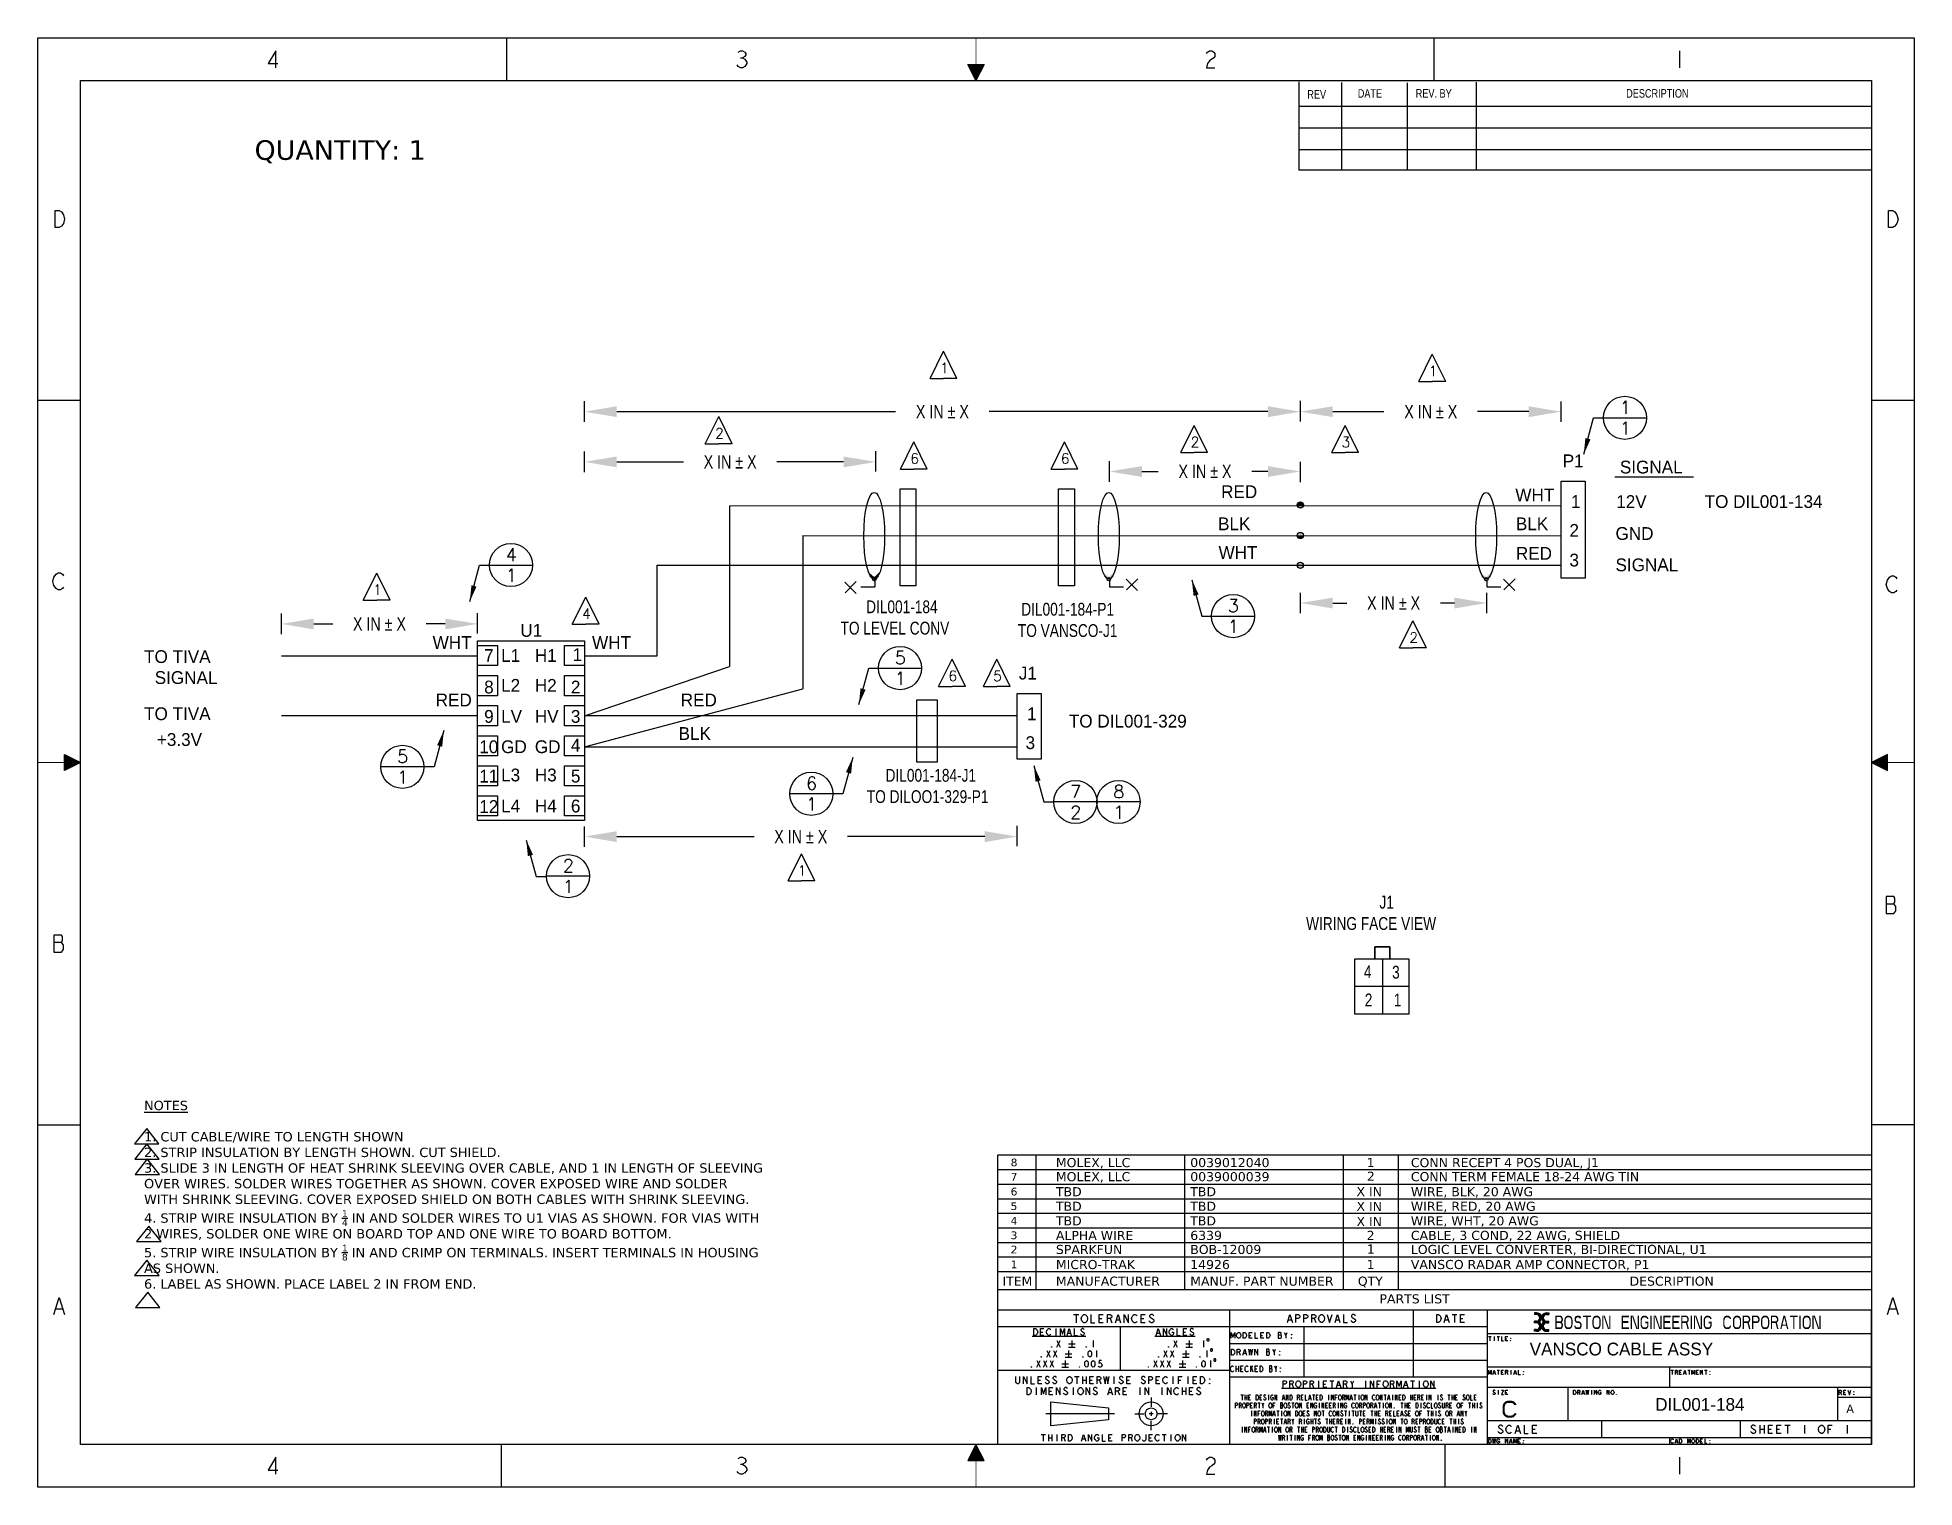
# Model space of a CAD drawing. Extents: x 0 to 768, y 0 to 246.
# Drawn here: x -0.01 to 22, y -0.01 to 17.01 of the extents above.
import ezdxf
from ezdxf.lldxf.tags import DXFTag

# ---------------------------------------------------------------- set-up
doc = ezdxf.new("R2010")
doc.units = 0
doc.header["$LTSCALE"] = 1.21
doc.header["$MEASUREMENT"] = 0
doc.header["$PDMODE"] = 3
doc.header["$PDSIZE"] = 0.3125
doc.layers.add('DEFAULT_1', color=7, linetype='CENTER')
doc.styles.add('BEC', font='verdana.ttf')
doc.styles.add('BlockDiag', font='romans__.ttf')
doc.styles.get("Standard").update_dxf_attribs({"font": 'txt', "width": 0.8})
tags = doc.linetypes.add('CENTER', pattern=[0.6, 0.375, -0.075, 0.075, -0.075]).pattern_tags.tags
tags[10:11] = [DXFTag(74, 4), DXFTag(75, 0), DXFTag(340, '0'), DXFTag(46, 1.0), DXFTag(50, 0.0), DXFTag(44, 0.0), DXFTag(45, 0.0)]
tags[8:9] = [DXFTag(74, 4), DXFTag(75, 0), DXFTag(340, '0'), DXFTag(46, 1.0), DXFTag(50, 0.0), DXFTag(44, 0.0), DXFTag(45, 0.0)]
tags[6:7] = [DXFTag(74, 4), DXFTag(75, 0), DXFTag(340, '0'), DXFTag(46, 1.0), DXFTag(50, 0.0), DXFTag(44, 0.0), DXFTag(45, 0.0)]
tags[4:5] = [DXFTag(74, 4), DXFTag(75, 0), DXFTag(340, '0'), DXFTag(46, 1.0), DXFTag(50, 0.0), DXFTag(44, 0.0), DXFTag(45, 0.0)]
tags = doc.linetypes.add('DASHED', pattern=[0.2, 0.1, -0.1]).pattern_tags.tags
tags[6:7] = [DXFTag(74, 4), DXFTag(75, 0), DXFTag(340, '0'), DXFTag(46, 1.0), DXFTag(50, 0.0), DXFTag(44, 0.0), DXFTag(45, 0.0)]
tags[4:5] = [DXFTag(74, 4), DXFTag(75, 0), DXFTag(340, '0'), DXFTag(46, 1.0), DXFTag(50, 0.0), DXFTag(44, 0.0), DXFTag(45, 0.0)]
doc.dimstyles.get("Standard").update_dxf_attribs({"dimtxt": 0.15625, "dimasz": 0.1875, "dimexe": 0.396, "dimexo": 0.1375, "dimgap": 0.09, "dimtad": 0, "dimtih": 1, "dimtoh": 1, "dimdec": 4, "dimzin": 0, "dimdsep": 46, "dimtxsty": 'Standard', "dimcen": 0.198, "dimadec": 0, "dimazin": 0, "dimtfac": 1, "dimtdec": 4, "dimtofl": 0, "dimtmove": 0, "dimatfit": 3, "dimfxl": 1, "dimtolj": 1, "dimtzin": 0, "dimarcsym": 0})

msp = doc.modelspace()

# ---------------------------------------------------------------- texts
for s, height, style, p in [('QUANTITY: 1', 0.23, 'BEC', (2.53964, 15.57019)), ('1', 0.11925, 'BlockDiag', (10.57677, 13.06837)), ('1', 0.11925, 'BlockDiag', (16.30827, 13.03307)), ('1', 0.15172, 'BlockDiag', (18.54878, 12.58982)), ('2', 0.11925, 'BlockDiag', (7.94002, 12.30219)), ('1', 0.15172, 'BlockDiag', (18.54878, 12.3467)), ('6', 0.11925, 'BlockDiag', (10.22912, 12.00592)), ('6', 0.11925, 'BlockDiag', (11.99549, 12.00592)), ('2', 0.11925, 'BlockDiag', (13.51653, 12.19949)), ('3', 0.11925, 'BlockDiag', (15.28687, 12.19949)), ('4', 0.15172, 'BlockDiag', (5.48581, 10.86305)), ('1', 0.11925, 'BlockDiag', (3.93013, 10.46732)), ('1', 0.15172, 'BlockDiag', (5.48581, 10.61993)), ('3', 0.15172, 'BlockDiag', (13.95356, 10.26369)), ('4', 0.11925, 'BlockDiag', (6.38102, 10.18568)), ('1', 0.15172, 'BlockDiag', (13.95356, 10.02057)), ('2', 0.11925, 'BlockDiag', (16.08155, 9.90653)), ('5', 0.15172, 'BlockDiag', (10.04819, 9.65366)), ('1', 0.15172, 'BlockDiag', (10.04819, 9.41054)), ('6', 0.11925, 'BlockDiag', (10.6767, 9.45601)), ('5', 0.11925, 'BlockDiag', (11.20126, 9.45601)), ('5', 0.15172, 'BlockDiag', (4.21278, 8.49549)), ('1', 0.15172, 'BlockDiag', (4.21278, 8.25237)), ('6', 0.15172, 'BlockDiag', (9.0078, 8.17928)), ('7', 0.15172, 'BlockDiag', (12.105, 8.08358)), ('8', 0.15172, 'BlockDiag', (12.60963, 8.08358)), ('1', 0.15172, 'BlockDiag', (9.0078, 7.93616)), ('2', 0.15172, 'BlockDiag', (12.105, 7.84046)), ('1', 0.15172, 'BlockDiag', (12.60963, 7.84046)), ('2', 0.15172, 'BlockDiag', (6.1549, 7.21268)), ('1', 0.11925, 'BlockDiag', (8.91051, 7.17353)), ('1', 0.15172, 'BlockDiag', (6.1549, 6.96956)), ('8', 0.09053, 'BEC', (11.40663, 3.76255)), ('MOLEX, LLC', 0.106501, 'BEC', (11.93721, 3.75328)), ('0039012040', 0.106501, 'BEC', (13.51237, 3.75328)), ('1', 0.1065, 'BEC', (15.58108, 3.75328)), ('CONN RECEPT 4 POS DUAL, J1', 0.1065009, 'BEC', (16.0994, 3.75328)), ('7', 0.09053, 'BEC', (11.40663, 3.5953)), ('MOLEX, LLC', 0.106501, 'BEC', (11.93721, 3.58821)), ('0039000039', 0.106501, 'BEC', (13.51237, 3.58821)), ('2', 0.1065, 'BEC', (15.58373, 3.59319)), ('CONN TERM FEMALE 18-24 AWG TIN', 0.1065009, 'BEC', (16.0994, 3.58821)), ('6', 0.09053, 'BEC', (11.40663, 3.42089)), ('5', 0.09053, 'BEC', (11.40663, 3.25006)), ('TBD', 0.106501, 'BEC', (11.93721, 3.41162)), ('TBD', 0.106501, 'BEC', (11.93721, 3.24079)), ('TBD', 0.106501, 'BEC', (13.51237, 3.41162)), ('TBD', 0.106501, 'BEC', (13.51237, 3.24079)), ('X IN', 0.106501, 'BEC', (15.4622, 3.41162)), ('X IN', 0.106501, 'BEC', (15.4622, 3.23937)), ('WIRE, BLK, 20 AWG', 0.1065009, 'BEC', (16.0994, 3.41162)), ('WIRE, RED, 20 AWG', 0.1065009, 'BEC', (16.0994, 3.24079)), ('4', 0.09053, 'BEC', (11.40663, 3.07923)), ('TBD', 0.106501, 'BEC', (11.93721, 3.06996)), ('TBD', 0.106501, 'BEC', (13.51237, 3.06996)), ('X IN', 0.106501, 'BEC', (15.4622, 3.06118)), ('WIRE, WHT, 20 AWG', 0.1065009, 'BEC', (16.0994, 3.06996)), ('3', 0.09053, 'BEC', (11.40663, 2.9084)), ('ALPHA WIRE', 0.106501, 'BEC', (11.93721, 2.89914)), ('6339', 0.106501, 'BEC', (13.51237, 2.89914)), ('2', 0.1065, 'BEC', (15.58108, 2.89914)), ('CABLE, 3 COND, 22 AWG, SHIELD', 0.1065009, 'BEC', (16.0994, 2.89914)), ('2', 0.09053, 'BEC', (11.40663, 2.74115)), ('1', 0.09053, 'BEC', (11.40663, 2.56674)), ('SPARKFUN', 0.106501, 'BEC', (11.93721, 2.73406)), ('MICRO-TRAK', 0.106501, 'BEC', (11.93721, 2.55748)), ('BOB-12009', 0.106501, 'BEC', (13.51237, 2.73406)), ('14926', 0.106501, 'BEC', (13.51237, 2.55748)), ('1', 0.1065, 'BEC', (15.58108, 2.55748)), ('1', 0.1065, 'BEC', (15.58373, 2.73904)), ('VANSCO RADAR AMP CONNECTOR, P1', 0.1065009, 'BEC', (16.0994, 2.55748)), ('LOGIC LEVEL CONVERTER, BI-DIRECTIONAL, U1', 0.1065009, 'BEC', (16.0994, 2.73406)), ('ITEM', 0.106501, 'BEC', (11.31015, 2.36231)), ('MANUFACTURER', 0.1065009, 'BEC', (11.93721, 2.36231)), ('MANUF. PART NUMBER', 0.1065009, 'BEC', (13.51237, 2.36231)), ('QTY', 0.106501, 'BEC', (15.47739, 2.36231)), ('DESCRIPTION', 0.1065009, 'BEC', (18.66392, 2.36231)), ('PARTS LIST', 0.106501, 'BEC', (15.73129, 2.15475))]:
    msp.add_text(s, height=height, dxfattribs=dict(style=style)).set_placement(p)
for s, p in [('P1', (17.88042, 11.96376)), ('SIGNAL', (18.55064, 11.89078)), ('RED', (13.87443, 11.60121)), ('WHT', (17.32459, 11.5638)), ('1', (17.97697, 11.48676)), ('12V', (18.5078, 11.48585)), ('TO DIL001-134', (19.54444, 11.48585)), ('BLK', (13.83885, 11.22502)), ('BLK', (17.33081, 11.22502)), ('2', (17.95922, 11.14797)), ('GND', (18.49922, 11.1113)), ('WHT', (13.84449, 10.8882)), ('RED', (17.33081, 10.8782)), ('3', (17.95922, 10.79986)), ('SIGNAL', (18.49922, 10.74364)), ('WHT', (4.62843, 9.83226)), ('U1', (5.65663, 9.97453)), ('WHT', (6.49742, 9.83226)), ('TO TIVA', (1.24447, 9.66723)), ('7', (5.23229, 9.67965)), ('L1', (5.43129, 9.68047)), ('H1', (5.82664, 9.68047)), ('1', (6.27034, 9.69111)), ('SIGNAL', (1.36897, 9.4214)), ('L2', (5.43129, 9.33)), ('H2', (5.82664, 9.33)), ('J1', (11.5022, 9.47348)), ('RED', (4.66414, 9.15821)), ('8', (5.23229, 9.31006)), ('2', (6.24942, 9.31006)), ('RED', (7.53768, 9.15821)), ('TO TIVA', (1.24447, 8.99677)), ('9', (5.23229, 8.96596)), ('LV', (5.43129, 8.96678)), ('HV', (5.82664, 8.96678)), ('3', (6.24942, 8.96596)), ('1', (11.59875, 8.99648)), ('TO DIL001-329', (12.08872, 8.91032)), ('+3.3V', (1.39425, 8.69436)), ('BLK', (7.51232, 8.76502)), ('3', (11.581, 8.65769)), ('10', (5.1749, 8.60911)), ('GD', (5.43129, 8.60993)), ('GD', (5.82664, 8.60993)), ('4', (6.24942, 8.62823)), ('11', (5.1749, 8.26501)), ('L3', (5.43129, 8.27858)), ('H3', (5.82664, 8.27858)), ('5', (6.24942, 8.26501)), ('12', (5.1749, 7.90816)), ('L4', (5.43129, 7.91536)), ('H4', (5.82664, 7.91536)), ('6', (6.24942, 7.91454)), ('VANSCO CABLE ASSY', (17.49261, 1.54407)), ('DIL001-184', (18.9644, 0.89418))]:
    msp.add_text(s, height=0.15).set_placement(p)
at = {"color": 2, "char_height": 0.1, "attachment_point": 1}
for s, insert, width in [('REV', (14.88519, 16.38797), 0.2992), ('DATE', (15.4767, 16.39898), 0.394338), ('REV. BY', (16.15659, 16.39963), 0.686692), ('DESCRIPTION', (18.6246, 16.39963), 1.0402363)]:
    msp.add_mtext(s, dxfattribs=dict(at, insert=insert, width=width))
at = {"char_height": 0.15, "attachment_point": 1}
for s, width, heights, insert in [('\\pi0.45291;DIL001-184 \\P\\pi0.15291;TO LEVEL CONV', 1.9058247, [0.61663], (9.25847, 10.40134)), ('\\pi0.29291;DIL001-184-P1 \\P\\pi0.25291;TO VANSCO-J1', 1.9058247, [0.61663], (11.23784, 10.37295)), ('\\pi0.29291;DIL001-184-J1 \\P\\pi0.072912;TO DILOO1-329-P1', 1.9058247, [0.61663], (9.64673, 8.42473)), ('\\pi0.87291;J1 \\P\\pi0.012912;WIRING FACE VIEW', 1.9058247, [0.61663], (14.85787, 6.93615)), ('\\pi0.059575;4 ', 0.1991501, [0.03413], (15.48933, 6.12056)), ('\\pi0.059575;3 ', 0.1991501, [0.03413], (15.82004, 6.11521)), ('\\pi0.059575;2 ', 0.1991501, [0.03413], (15.49971, 5.78985)), ('\\pi0.079575;1 ', 0.1991501, [0.03413], (15.82004, 5.78985))]:
    msp.add_mtext_dynamic_manual_height_columns(s, width=width, gutter_width=1, heights=heights, dxfattribs=dict(at, insert=insert))
at = {"insert": (1.24392, 4.53162), "char_height": 0.11, "width": 7.2671357, "attachment_point": 1, "style": 'BEC'}
msp.add_mtext('\\A1;{\\LNOTES\\P}\\P1. CUT CABLE/WIRE TO LENGTH SHOWN\\P2. STRIP INSULATION BY LENGTH SHOWN. CUT SHIELD.\\P3. SLIDE 3 IN LENGTH OF HEAT SHRINK SLEEVING OVER CABLE, AND 1 IN LENGTH OF SLEEVING OVER WIRES. SOLDER WIRES TOGETHER AS SHOWN. COVER EXPOSED WIRE AND SOLDER WITH SHRINK SLEEVING. COVER EXPOSED SHIELD ON BOTH CABLES WITH SHRINK SLEEVING.\\P4. STRIP WIRE INSULATION BY {\\H0.7x;\\S1/4;} IN AND SOLDER WIRES TO U1 VIAS AS SHOWN. FOR VIAS WITH 2 WIRES, SOLDER ONE WIRE ON BOARD TOP AND ONE WIRE TO BOARD BOTTOM.\\P5. STRIP WIRE INSULATION BY {\\H0.7x;\\S1/8;} IN AND CRIMP ON TERMINALS. INSERT TERMINALS IN HOUSING AS SHOWN.\\P6. LABEL AS SHOWN. PLACE LABEL 2 IN FROM END.', dxfattribs=at)
msp.add_attdef('A', (21.2056, 0.8674), '-', height=0.1)

# ---------------------------------------------------------------- blocks, each defined once
blk = doc.blocks.new('LOGO_BL0', base_point=(12.647, 1.817))
at = {"color": 7, "linetype": 'Continuous'}
for p, q in [((12.545, 1.925), (12.545, 1.906)), ((12.571, 1.925), (12.545, 1.925)), ((12.571, 1.906), (12.545, 1.906)), ((12.571, 1.827), (12.545, 1.827)), ((12.545, 1.807), (12.545, 1.827)), ((12.571, 1.807), (12.545, 1.807)), ((12.571, 1.728), (12.545, 1.728)), ((12.545, 1.709), (12.545, 1.728)), ((12.571, 1.709), (12.545, 1.709))]:
    blk.add_line(p, q, dxfattribs=at)
at = {"color": 1, "linetype": 'Continuous'}
for p, q in [((12.689, 1.925), (12.715, 1.925)), ((12.689, 1.906), (12.715, 1.906)), ((12.689, 1.827), (12.715, 1.827)), ((12.689, 1.807), (12.715, 1.807)), ((12.715, 1.925), (12.715, 1.906)), ((12.715, 1.807), (12.715, 1.827)), ((12.689, 1.728), (12.715, 1.728)), ((12.689, 1.709), (12.715, 1.709)), ((12.715, 1.709), (12.715, 1.728))]:
    blk.add_line(p, q, dxfattribs=at)
at = {"color": 7, "linetype": 'Continuous'}
for centre, radius, start, end in [((12.571, 1.866), 0.0591, 303.5573, 90), ((12.571, 1.866), 0.0394, 270, 90), ((12.571, 1.768), 0.0591, 270, 56.4427), ((12.571, 1.768), 0.0394, 270, 90)]:
    blk.add_arc(centre, radius, start, end, dxfattribs=at)
at = {"color": 1, "linetype": 'Continuous'}
for centre, radius, start, end in [((12.689, 1.866), 0.0591, 90, 236.4427), ((12.689, 1.768), 0.0591, 123.5573, 270), ((12.689, 1.866), 0.0394, 90, 270), ((12.689, 1.768), 0.0394, 90, 270)]:
    blk.add_arc(centre, radius, start, end, dxfattribs=at)
at = {"color": 7, "linetype": 'Continuous'}
for points in [[(12.586, 1.923), (12.545, 1.906), (12.579, 1.925)], [(12.579, 1.925), (12.545, 1.906), (12.571, 1.925)], [(12.545, 1.906), (12.545, 1.925), (12.571, 1.925)], [(12.593, 1.921), (12.545, 1.906), (12.586, 1.923)], [(12.6, 1.918), (12.545, 1.906), (12.593, 1.921)], [(12.606, 1.914), (12.545, 1.906), (12.6, 1.918)], [(12.612, 1.909), (12.545, 1.906), (12.606, 1.914)], [(12.545, 1.906), (12.612, 1.909), (12.571, 1.906)], [(12.61, 1.822), (12.545, 1.807), (12.571, 1.827)], [(12.545, 1.807), (12.545, 1.827), (12.571, 1.827)], [(12.545, 1.807), (12.61, 1.822), (12.604, 1.817)], [(12.61, 1.813), (12.545, 1.807), (12.604, 1.817)], [(12.545, 1.807), (12.61, 1.813), (12.571, 1.807)], [(12.571, 1.906), (12.612, 1.909), (12.576, 1.905)], [(12.571, 1.827), (12.576, 1.827), (12.615, 1.827)], [(12.615, 1.827), (12.61, 1.822), (12.571, 1.827)], [(12.61, 1.813), (12.615, 1.807), (12.571, 1.807)], [(12.576, 1.807), (12.571, 1.807), (12.615, 1.807)], [(12.576, 1.905), (12.612, 1.909), (12.581, 1.904)], [(12.581, 1.828), (12.62, 1.833), (12.576, 1.827)], [(12.62, 1.833), (12.615, 1.827), (12.576, 1.827)], [(12.576, 1.807), (12.615, 1.807), (12.581, 1.806)], [(12.612, 1.909), (12.617, 1.903), (12.581, 1.904)], [(12.586, 1.903), (12.581, 1.904), (12.617, 1.903)], [(12.586, 1.83), (12.62, 1.833), (12.581, 1.828)], [(12.581, 1.806), (12.615, 1.807), (12.586, 1.804)], [(12.586, 1.903), (12.617, 1.903), (12.591, 1.9)], [(12.591, 1.832), (12.62, 1.833), (12.586, 1.83)], [(12.586, 1.804), (12.615, 1.807), (12.591, 1.802)], [(12.591, 1.9), (12.617, 1.903), (12.595, 1.898)], [(12.591, 1.832), (12.595, 1.835), (12.62, 1.833)], [(12.615, 1.807), (12.62, 1.801), (12.591, 1.802)], [(12.595, 1.799), (12.591, 1.802), (12.62, 1.801)], [(12.617, 1.903), (12.621, 1.897), (12.595, 1.898)], [(12.599, 1.894), (12.595, 1.898), (12.621, 1.897)], [(12.599, 1.838), (12.624, 1.839), (12.595, 1.835)], [(12.624, 1.839), (12.62, 1.833), (12.595, 1.835)], [(12.595, 1.799), (12.62, 1.801), (12.599, 1.796)], [(12.621, 1.897), (12.625, 1.89), (12.599, 1.894)], [(12.602, 1.89), (12.599, 1.894), (12.625, 1.89)], [(12.599, 1.838), (12.602, 1.842), (12.624, 1.839)], [(12.62, 1.801), (12.624, 1.795), (12.599, 1.796)], [(12.602, 1.792), (12.599, 1.796), (12.624, 1.795)], [(12.602, 1.89), (12.625, 1.89), (12.605, 1.886)], [(12.602, 1.842), (12.605, 1.847), (12.627, 1.846)], [(12.627, 1.846), (12.624, 1.839), (12.602, 1.842)], [(12.624, 1.795), (12.627, 1.788), (12.602, 1.792)], [(12.605, 1.788), (12.602, 1.792), (12.627, 1.788)], [(12.625, 1.89), (12.628, 1.883), (12.605, 1.886)], [(12.607, 1.881), (12.605, 1.886), (12.628, 1.883)], [(12.607, 1.851), (12.629, 1.853), (12.605, 1.847)], [(12.629, 1.853), (12.627, 1.846), (12.605, 1.847)], [(12.605, 1.788), (12.627, 1.788), (12.607, 1.783)], [(12.607, 1.881), (12.628, 1.883), (12.609, 1.876)], [(12.607, 1.851), (12.609, 1.856), (12.629, 1.853)], [(12.627, 1.788), (12.629, 1.781), (12.607, 1.783)], [(12.609, 1.778), (12.607, 1.783), (12.629, 1.781)], [(12.628, 1.883), (12.629, 1.876), (12.609, 1.876)], [(12.61, 1.871), (12.609, 1.876), (12.629, 1.876)], [(12.609, 1.856), (12.61, 1.861), (12.63, 1.861)], [(12.63, 1.861), (12.629, 1.853), (12.609, 1.856)], [(12.629, 1.781), (12.63, 1.773), (12.609, 1.778)], [(12.61, 1.773), (12.609, 1.778), (12.63, 1.773)], [(12.609, 1.758), (12.61, 1.763), (12.629, 1.758)], [(12.629, 1.876), (12.63, 1.868), (12.61, 1.871)], [(12.61, 1.866), (12.61, 1.871), (12.63, 1.868)], [(12.61, 1.866), (12.63, 1.868), (12.61, 1.861)], [(12.63, 1.868), (12.63, 1.861), (12.61, 1.861)], [(12.61, 1.773), (12.63, 1.773), (12.61, 1.768)], [(12.63, 1.773), (12.63, 1.766), (12.61, 1.768)], [(12.61, 1.763), (12.61, 1.768), (12.63, 1.766)], [(12.63, 1.766), (12.629, 1.758), (12.61, 1.763)], [(12.612, 1.725), (12.545, 1.709), (12.571, 1.728)], [(12.545, 1.709), (12.545, 1.728), (12.571, 1.728)], [(12.545, 1.709), (12.612, 1.725), (12.606, 1.72)], [(12.6, 1.716), (12.545, 1.709), (12.606, 1.72)], [(12.593, 1.713), (12.545, 1.709), (12.6, 1.716)], [(12.586, 1.711), (12.545, 1.709), (12.593, 1.713)], [(12.579, 1.709), (12.545, 1.709), (12.586, 1.711)], [(12.579, 1.709), (12.571, 1.709), (12.545, 1.709)], [(12.576, 1.729), (12.617, 1.731), (12.571, 1.728)], [(12.617, 1.731), (12.612, 1.725), (12.571, 1.728)], [(12.581, 1.73), (12.617, 1.731), (12.576, 1.729)], [(12.581, 1.73), (12.586, 1.731), (12.617, 1.731)], [(12.591, 1.734), (12.621, 1.737), (12.586, 1.731)], [(12.621, 1.737), (12.617, 1.731), (12.586, 1.731)], [(12.595, 1.737), (12.621, 1.737), (12.591, 1.734)], [(12.595, 1.737), (12.599, 1.74), (12.621, 1.737)], [(12.599, 1.74), (12.602, 1.744), (12.625, 1.744)], [(12.625, 1.744), (12.621, 1.737), (12.599, 1.74)], [(12.605, 1.748), (12.628, 1.751), (12.602, 1.744)], [(12.628, 1.751), (12.625, 1.744), (12.602, 1.744)], [(12.605, 1.748), (12.607, 1.753), (12.628, 1.751)], [(12.609, 1.758), (12.629, 1.758), (12.607, 1.753)], [(12.629, 1.758), (12.628, 1.751), (12.607, 1.753)]]:
    blk.add_solid(points, dxfattribs=at)
at = {"color": 1, "linetype": 'Continuous'}
for points in [[(12.63, 1.868), (12.631, 1.876), (12.65, 1.871)], [(12.65, 1.871), (12.65, 1.866), (12.63, 1.868)], [(12.63, 1.861), (12.63, 1.868), (12.65, 1.866)], [(12.63, 1.861), (12.65, 1.866), (12.65, 1.861)], [(12.65, 1.861), (12.651, 1.856), (12.63, 1.861)], [(12.631, 1.853), (12.63, 1.861), (12.651, 1.856)], [(12.63, 1.773), (12.631, 1.781), (12.651, 1.778)], [(12.651, 1.778), (12.65, 1.773), (12.63, 1.773)], [(12.63, 1.766), (12.63, 1.773), (12.65, 1.773)], [(12.63, 1.766), (12.65, 1.773), (12.65, 1.768)], [(12.65, 1.768), (12.65, 1.763), (12.63, 1.766)], [(12.631, 1.758), (12.63, 1.766), (12.65, 1.763)], [(12.631, 1.876), (12.633, 1.883), (12.653, 1.881)], [(12.631, 1.876), (12.653, 1.881), (12.651, 1.876)], [(12.651, 1.876), (12.65, 1.871), (12.631, 1.876)], [(12.651, 1.856), (12.653, 1.851), (12.631, 1.853)], [(12.634, 1.846), (12.631, 1.853), (12.653, 1.851)], [(12.631, 1.781), (12.634, 1.788), (12.655, 1.788)], [(12.631, 1.781), (12.655, 1.788), (12.653, 1.783)], [(12.653, 1.783), (12.651, 1.778), (12.631, 1.781)], [(12.65, 1.763), (12.651, 1.758), (12.631, 1.758)], [(12.633, 1.883), (12.635, 1.89), (12.658, 1.89)], [(12.633, 1.883), (12.658, 1.89), (12.655, 1.886)], [(12.655, 1.886), (12.653, 1.881), (12.633, 1.883)], [(12.634, 1.846), (12.653, 1.851), (12.655, 1.847)], [(12.655, 1.847), (12.658, 1.842), (12.634, 1.846)], [(12.637, 1.839), (12.634, 1.846), (12.658, 1.842)], [(12.634, 1.788), (12.637, 1.795), (12.658, 1.792)], [(12.658, 1.792), (12.655, 1.788), (12.634, 1.788)], [(12.635, 1.89), (12.639, 1.897), (12.661, 1.894)], [(12.661, 1.894), (12.658, 1.89), (12.635, 1.89)], [(12.658, 1.842), (12.661, 1.838), (12.637, 1.839)], [(12.64, 1.833), (12.637, 1.839), (12.661, 1.838)], [(12.637, 1.795), (12.64, 1.801), (12.665, 1.799)], [(12.637, 1.795), (12.665, 1.799), (12.661, 1.796)], [(12.661, 1.796), (12.658, 1.792), (12.637, 1.795)], [(12.639, 1.897), (12.643, 1.903), (12.674, 1.903)], [(12.639, 1.897), (12.674, 1.903), (12.669, 1.9)], [(12.665, 1.898), (12.639, 1.897), (12.669, 1.9)], [(12.665, 1.898), (12.661, 1.894), (12.639, 1.897)], [(12.64, 1.833), (12.661, 1.838), (12.665, 1.835)], [(12.665, 1.835), (12.669, 1.832), (12.64, 1.833)], [(12.645, 1.827), (12.64, 1.833), (12.669, 1.832)], [(12.64, 1.801), (12.645, 1.807), (12.684, 1.807)], [(12.64, 1.801), (12.684, 1.807), (12.679, 1.806)], [(12.674, 1.804), (12.64, 1.801), (12.679, 1.806)], [(12.669, 1.802), (12.64, 1.801), (12.674, 1.804)], [(12.669, 1.802), (12.665, 1.799), (12.64, 1.801)], [(12.643, 1.903), (12.648, 1.909), (12.689, 1.906)], [(12.643, 1.903), (12.689, 1.906), (12.684, 1.905)], [(12.679, 1.904), (12.643, 1.903), (12.684, 1.905)], [(12.679, 1.904), (12.674, 1.903), (12.643, 1.903)], [(12.645, 1.827), (12.669, 1.832), (12.674, 1.83)], [(12.679, 1.828), (12.645, 1.827), (12.674, 1.83)], [(12.684, 1.827), (12.645, 1.827), (12.679, 1.828)], [(12.684, 1.827), (12.689, 1.827), (12.645, 1.827)], [(12.65, 1.822), (12.645, 1.827), (12.689, 1.827)], [(12.645, 1.807), (12.65, 1.813), (12.689, 1.807)], [(12.689, 1.807), (12.684, 1.807), (12.645, 1.807)], [(12.654, 1.914), (12.715, 1.925), (12.648, 1.909)], [(12.648, 1.909), (12.715, 1.925), (12.689, 1.906)], [(12.65, 1.822), (12.689, 1.827), (12.715, 1.827)], [(12.65, 1.822), (12.715, 1.827), (12.656, 1.817)], [(12.656, 1.817), (12.715, 1.827), (12.65, 1.813)], [(12.65, 1.813), (12.715, 1.827), (12.689, 1.807)], [(12.66, 1.918), (12.715, 1.925), (12.654, 1.914)], [(12.667, 1.921), (12.715, 1.925), (12.66, 1.918)], [(12.674, 1.923), (12.715, 1.925), (12.667, 1.921)], [(12.682, 1.925), (12.715, 1.925), (12.674, 1.923)], [(12.682, 1.925), (12.689, 1.925), (12.715, 1.925)], [(12.715, 1.925), (12.715, 1.906), (12.689, 1.906)], [(12.715, 1.827), (12.715, 1.807), (12.689, 1.807)], [(12.633, 1.751), (12.631, 1.758), (12.651, 1.758)], [(12.633, 1.751), (12.651, 1.758), (12.653, 1.753)], [(12.653, 1.753), (12.655, 1.748), (12.633, 1.751)], [(12.635, 1.744), (12.633, 1.751), (12.655, 1.748)], [(12.635, 1.744), (12.655, 1.748), (12.658, 1.744)], [(12.658, 1.744), (12.661, 1.74), (12.635, 1.744)], [(12.639, 1.737), (12.635, 1.744), (12.661, 1.74)], [(12.661, 1.74), (12.665, 1.737), (12.639, 1.737)], [(12.643, 1.731), (12.639, 1.737), (12.665, 1.737)], [(12.643, 1.731), (12.665, 1.737), (12.669, 1.734)], [(12.674, 1.731), (12.643, 1.731), (12.669, 1.734)], [(12.674, 1.731), (12.679, 1.73), (12.643, 1.731)], [(12.648, 1.725), (12.643, 1.731), (12.679, 1.73)], [(12.648, 1.725), (12.679, 1.73), (12.684, 1.729)], [(12.689, 1.728), (12.648, 1.725), (12.684, 1.729)], [(12.715, 1.728), (12.648, 1.725), (12.689, 1.728)], [(12.648, 1.725), (12.715, 1.728), (12.654, 1.72)], [(12.654, 1.72), (12.715, 1.728), (12.66, 1.716)], [(12.66, 1.716), (12.715, 1.728), (12.667, 1.713)], [(12.667, 1.713), (12.715, 1.728), (12.674, 1.711)], [(12.674, 1.711), (12.715, 1.728), (12.682, 1.709)], [(12.682, 1.709), (12.715, 1.728), (12.689, 1.709)], [(12.715, 1.728), (12.715, 1.709), (12.689, 1.709)]]:
    blk.add_solid(points, dxfattribs=at)
blk = doc.blocks.new('*U5')
blk.add_lwpolyline([(-0.117, 0.118), (0.117, 0.118), (0.117, -0.118), (-0.117, -0.118)], close=True)
blk = doc.blocks.new('*U6')
at = {"color": 0, "linetype": 'ByBlock', "lineweight": -2, "transparency": 16777216}
for p in [(0, 0), (0, -0.3525), (0, -0.705), (0, -1.0575), (0, -1.41), (0, -1.7625)]:
    blk.add_blockref('*U5', p, dxfattribs=at)
blk = doc.blocks.new('*U7')
blk.add_lwpolyline([(-0.117, 0.118), (0.117, 0.118), (0.117, -0.118), (-0.117, -0.118)], close=True)
blk = doc.blocks.new('*U8')
at = {"color": 0, "linetype": 'ByBlock', "lineweight": -2, "transparency": 16777216}
for p in [(0, 0), (0, -0.3525), (0, -0.705), (0, -1.0575), (0, -1.41), (0, -1.7625)]:
    blk.add_blockref('*U7', p, dxfattribs=at)
blk = doc.blocks.new('*D10')
at = {"color": 0, "lineweight": -2, "transparency": 16777216}
for p, q in [((6.788, 12.616), (10.057, 12.616)), ((14.424, 12.616), (11.154, 12.616))]:
    blk.add_line(p, q, dxfattribs=at)
at = {"color": 0, "transparency": 16777216}
for points in [[(6.788, 12.679), (6.788, 12.552), (6.408, 12.616)], [(14.424, 12.679), (14.424, 12.552), (14.804, 12.616)]]:
    blk.add_solid(points, dxfattribs=at)
at = {"layer": 'DEFPOINTS', "color": 0, "transparency": 16777216}
for p in [(14.804, 12.785), (6.408, 12.616), (6.408, 12.616)]:
    blk.add_point(p, dxfattribs=at)
at = {"color": 0, "transparency": 16777216, "insert": (10.606, 12.616), "char_height": 0.15625, "attachment_point": 5}
blk.add_mtext('\\A1;X IN ± X', dxfattribs=at)
blk = doc.blocks.new('*D14')
at = {"color": 0, "lineweight": -2, "transparency": 16777216}
for p, q in [((12.945, 11.914), (13.136, 11.914)), ((14.424, 11.914), (14.233, 11.914))]:
    blk.add_line(p, q, dxfattribs=at)
at = {"color": 0, "transparency": 16777216}
for points in [[(12.945, 11.977), (12.945, 11.85), (12.565, 11.914)], [(14.424, 11.977), (14.424, 11.85), (14.804, 11.914)]]:
    blk.add_solid(points, dxfattribs=at)
at = {"layer": 'DEFPOINTS', "color": 0, "transparency": 16777216}
for p in [(12.565, 11.914), (12.565, 11.914), (14.804, 11.997)]:
    blk.add_point(p, dxfattribs=at)
at = {"color": 0, "transparency": 16777216, "insert": (13.685, 11.914), "char_height": 0.15625, "attachment_point": 5}
blk.add_mtext('\\A1;X IN ± X', dxfattribs=at)
blk = doc.blocks.new('*D15')
at = {"color": 0, "lineweight": -2, "transparency": 16777216}
for p, q in [((6.788, 12.027), (7.569, 12.027)), ((9.447, 12.027), (8.666, 12.027))]:
    blk.add_line(p, q, dxfattribs=at)
at = {"color": 0, "transparency": 16777216}
for points in [[(6.788, 12.09), (6.788, 11.963), (6.408, 12.027)], [(9.447, 12.09), (9.447, 11.963), (9.827, 12.027)]]:
    blk.add_solid(points, dxfattribs=at)
at = {"layer": 'DEFPOINTS', "color": 0, "transparency": 16777216}
for p in [(9.827, 12.196), (6.408, 12.027), (6.408, 12.027)]:
    blk.add_point(p, dxfattribs=at)
at = {"color": 0, "transparency": 16777216, "insert": (8.117, 12.027), "char_height": 0.15625, "attachment_point": 5}
blk.add_mtext('\\A1;X IN ± X', dxfattribs=at)
blk = doc.blocks.new('*D16')
at = {"color": 0, "lineweight": -2, "transparency": 16777216}
for p, q in [((15.184, 10.371), (15.349, 10.371)), ((16.611, 10.371), (16.446, 10.371))]:
    blk.add_line(p, q, dxfattribs=at)
at = {"color": 0, "transparency": 16777216}
for points in [[(15.184, 10.434), (15.184, 10.307), (14.804, 10.371)], [(16.611, 10.434), (16.611, 10.307), (16.991, 10.371)]]:
    blk.add_solid(points, dxfattribs=at)
at = {"layer": 'DEFPOINTS', "color": 0, "transparency": 16777216}
for p in [(14.804, 10.371), (14.804, 10.371), (16.991, 10.486)]:
    blk.add_point(p, dxfattribs=at)
at = {"color": 0, "transparency": 16777216, "insert": (15.897, 10.371), "char_height": 0.15625, "attachment_point": 5}
blk.add_mtext('\\A1;X IN ± X', dxfattribs=at)
blk = doc.blocks.new('*D17')
at = {"color": 0, "lineweight": -2, "transparency": 16777216}
for p, q in [((15.184, 12.616), (15.784, 12.616)), ((17.481, 12.616), (16.881, 12.616))]:
    blk.add_line(p, q, dxfattribs=at)
at = {"color": 0, "transparency": 16777216}
for points in [[(15.184, 12.679), (15.184, 12.552), (14.804, 12.616)], [(17.481, 12.679), (17.481, 12.552), (17.861, 12.616)]]:
    blk.add_solid(points, dxfattribs=at)
at = {"layer": 'DEFPOINTS', "color": 0, "transparency": 16777216}
for p in [(14.804, 12.616), (14.804, 12.616), (17.861, 12.737)]:
    blk.add_point(p, dxfattribs=at)
at = {"color": 0, "transparency": 16777216, "insert": (16.333, 12.616), "char_height": 0.15625, "attachment_point": 5}
blk.add_mtext('\\A1;X IN ± X', dxfattribs=at)
blk = doc.blocks.new('*D18')
at = {"color": 0, "lineweight": -2, "transparency": 16777216}
for p, q in [((3.235, 10.126), (3.457, 10.126)), ((4.776, 10.126), (4.554, 10.126))]:
    blk.add_line(p, q, dxfattribs=at)
at = {"color": 0, "transparency": 16777216}
for points in [[(3.235, 10.189), (3.235, 10.062), (2.855, 10.126)], [(4.776, 10.189), (4.776, 10.062), (5.156, 10.126)]]:
    blk.add_solid(points, dxfattribs=at)
at = {"layer": 'DEFPOINTS', "color": 0, "transparency": 16777216}
for p in [(2.855, 10.126), (2.855, 10.126), (5.156, 10.295)]:
    blk.add_point(p, dxfattribs=at)
at = {"color": 0, "transparency": 16777216, "insert": (4.005, 10.126), "char_height": 0.15625, "attachment_point": 5}
blk.add_mtext('\\A1;X IN ± X', dxfattribs=at)
blk = doc.blocks.new('*D19')
at = {"color": 0, "lineweight": -2, "transparency": 16777216}
for p, q in [((6.788, 7.631), (8.397, 7.631)), ((11.103, 7.631), (9.494, 7.631))]:
    blk.add_line(p, q, dxfattribs=at)
at = {"color": 0, "transparency": 16777216}
for points in [[(6.788, 7.694), (6.788, 7.567), (6.408, 7.631)], [(11.103, 7.694), (11.103, 7.567), (11.483, 7.631)]]:
    blk.add_solid(points, dxfattribs=at)
at = {"layer": 'DEFPOINTS', "color": 0, "transparency": 16777216}
for p in [(11.483, 7.799), (6.408, 7.631), (6.408, 7.631)]:
    blk.add_point(p, dxfattribs=at)
at = {"color": 0, "transparency": 16777216, "insert": (8.945, 7.631), "char_height": 0.15625, "attachment_point": 5}
blk.add_mtext('\\A1;X IN ± X', dxfattribs=at)

# ---------------------------------------------------------------- dimensions: what is measured, and where the dimension line sits
for base, p1, p2, picture, middle in [((6.40767, 12.61574), (14.80396, 12.7847), (6.40767, 12.61574), '*D10', (10.60582, 12.61574)), ((14.80396, 12.61574), (17.86125, 12.7373), (14.80396, 12.61574), '*D17', (16.33261, 12.61574)), ((6.40767, 12.02654), (9.82667, 12.1955), (6.40767, 12.02654), '*D15', (8.11717, 12.02654)), ((12.56548, 11.91367), (14.80396, 11.99704), (12.56548, 11.91367), '*D14', (13.68472, 11.91367)), ((14.80396, 10.3706), (16.99075, 10.48564), (14.80396, 10.3706), '*D16', (15.89736, 10.3706)), ((2.85505, 10.1258), (5.1558, 10.29476), (2.85505, 10.1258), '*D18', (4.00543, 10.1258)), ((6.40767, 7.63053), (11.48303, 7.79949), (6.40767, 7.63053), '*D19', (8.94535, 7.63053))]:
    dim = msp.add_linear_dim(base=base, p1=p1, p2=p2, angle=180, text='X IN ± X', dimstyle='Standard', override={"dimasz": 0.38, "dimexo": 0.6625, "dimse1": 1, "dimse2": 1})
    dim.commit()
    dim.dimension.update_dxf_attribs({"geometry": picture, "text_midpoint": middle})

# ---------------------------------------------------------------- hatches: boundary and pattern name
h = msp.add_hatch(color=256)
h.dxf.hatch_style = 1
h.paths.add_polyline_path([(14.76841, 11.51491, 0.82129674), (14.83952, 11.51493)])
h.paths.add_polyline_path([(14.76771, 11.52196, 1), (14.84021, 11.52196, 1)])
h = msp.add_hatch(color=256)
h.dxf.hatch_style = 1
h.paths.add_polyline_path([(14.76771, 11.16297, 0.00853727), (14.76774, 11.16173), (14.84018, 11.1617, 0.00874302), (14.84021, 11.16297, 1)])
h.paths.add_polyline_path([(14.83952, 11.51493), (14.76841, 11.51491, 0.82129674)])
h = msp.add_hatch(color=256)
h.dxf.hatch_style = 1
h.paths.add_polyline_path([(14.84021, 10.81408), (14.76771, 10.81408, 1)])
h.paths.add_polyline_path([(14.76771, 10.81408), (14.84021, 10.81408, 1)])
h.paths.add_polyline_path([(14.84017, 11.16137), (14.76775, 11.16139, 0.95703638)])
h = msp.add_hatch(color=256)
h.dxf.hatch_style = 1
h.paths.add_polyline_path([(14.84018, 11.1617), (14.76774, 11.16173, 0.966024)])
h = msp.add_hatch(color=256)
h.dxf.hatch_style = 1
h.paths.add_polyline_path([(14.76774, 11.16173, 0.966024), (14.84018, 11.1617)])
h = msp.add_hatch(color=256)
h.dxf.hatch_style = 1
h.paths.add_polyline_path([(14.76774, 11.16173, 0.966024), (14.84018, 11.1617)])
h = msp.add_hatch(color=256)
h.dxf.hatch_style = 1
edge = h.paths.add_edge_path(flags=17)
edge.add_arc((9.8076, 10.65065), 0.02069, 0, 22.836783)
edge.add_ellipse((9.80663, 11.16046), major_axis=(0, 0.50866), ratio=0.24028395, start_angle=171.293127, end_angle=189.43597, ccw=False)
edge.add_arc((9.8076, 10.65065), 0.02069, 160.196862, 180)
edge.add_arc((9.8076, 10.65065), 0.02069, 180, 360)
h.paths.add_polyline_path([(9.82829, 10.65065, 0.09997537), (9.82667, 10.65868, 0.81822253), (9.78691, 10.65065, 1)])
edge = h.paths.add_edge_path(flags=17)
edge.add_ellipse((9.80663, 11.16046), major_axis=(0, 0.50866), ratio=0.24028395, start_angle=171.293127, end_angle=189.43597)
edge.add_arc((9.8076, 10.65065), 0.02069, 22.836783, 160.196862)
h = msp.add_hatch(color=256)
h.dxf.hatch_style = 1
edge = h.paths.add_edge_path()
edge.add_arc((16.98349, 10.65065), 0.02069, 0, 22.836783)
edge.add_ellipse((16.98252, 11.16046), major_axis=(0, 0.50866), ratio=0.24028395, start_angle=171.293127, end_angle=189.43597, ccw=False)
edge.add_arc((16.98349, 10.65065), 0.02069, 160.196862, 180)
edge.add_arc((16.98349, 10.65065), 0.02069, 180, 360)
edge = h.paths.add_edge_path()
edge.add_arc((16.98349, 10.65065), 0.02069, 22.836783, 160.196862)
edge.add_ellipse((16.98252, 11.16046), major_axis=(0, 0.50866), ratio=0.24028395, start_angle=171.293127, end_angle=189.43597)
edge = h.paths.add_edge_path()
edge.add_arc((12.55821, 10.65065), 0.02069, 0, 22.836783)
edge.add_ellipse((12.55724, 11.16046), major_axis=(0, 0.50866), ratio=0.24028395, start_angle=171.293127, end_angle=189.43597, ccw=False)
edge.add_arc((12.55821, 10.65065), 0.02069, 160.196862, 180)
edge.add_arc((12.55821, 10.65065), 0.02069, 180, 360)
edge = h.paths.add_edge_path()
edge.add_ellipse((12.55724, 11.16046), major_axis=(0, 0.50866), ratio=0.24028395, start_angle=171.293127, end_angle=189.43597)
edge.add_arc((12.55821, 10.65065), 0.02069, 22.836783, 160.196862)
edge = h.paths.add_edge_path()
edge.add_arc((9.8076, 10.65065), 0.02069, 0, 22.836783)
edge.add_ellipse((9.80663, 11.16046), major_axis=(0, 0.50866), ratio=0.24028395, start_angle=171.293127, end_angle=189.43597, ccw=False)
edge.add_arc((9.8076, 10.65065), 0.02069, 160.196862, 180)
edge.add_arc((9.8076, 10.65065), 0.02069, 180, 360)
edge = h.paths.add_edge_path()
edge.add_ellipse((9.80663, 11.16046), major_axis=(0, 0.50866), ratio=0.24028395, start_angle=171.293127, end_angle=189.43597)
edge.add_arc((9.8076, 10.65065), 0.02069, 22.836783, 160.196862)

# ---------------------------------------------------------------- linework, layer by layer
at = {"color": 7, "linetype": 'Continuous'}
for p, q in [((0, 0), (0, 17)), ((0, 17), (21.99996, 17)), ((5.49996, 16.5), (5.49996, 17)), ((16.37292, 16.5), (16.37292, 17)), ((21.99996, 17), (21.99996, 0)), ((10.99998, 16.5), (10.90498, 16.69)), ((10.90498, 16.69), (11.09498, 16.69)), ((11.09498, 16.69), (10.99998, 16.5)), ((0.5, 0.5), (0.5, 16.5)), ((0.5, 16.5), (21.49996, 16.5)), ((21.49996, 16.5), (21.49996, 0.5)), ((0, 12.75), (0.5, 12.75)), ((21.49996, 12.75), (21.99996, 12.75)), ((0.31, 8.405), (0.31, 8.595)), ((0.31, 8.595), (0.5, 8.5)), ((21.68996, 8.595), (21.49996, 8.5)), ((21.68996, 8.405), (21.68996, 8.595)), ((0.5, 8.5), (0.31, 8.405)), ((21.49996, 8.5), (21.68996, 8.405)), ((0, 4.25), (0.5, 4.25)), ((21.49996, 4.25473), (21.99996, 4.25473)), ((11.87911, 0.9984), (12.55411, 0.92865)), ((11.87911, 0.7194), (11.87911, 0.9984)), ((12.55411, 0.92865), (12.55411, 0.78915)), ((13.05391, 1.04949), (13.05391, 0.94282)), ((13.05391, 0.88199), (13.05391, 0.8347)), ((12.55411, 0.78915), (11.87911, 0.7194)), ((12.86332, 0.8589), (12.96998, 0.8589)), ((13.07826, 0.8589), (13.03002, 0.8589)), ((13.05391, 0.66831), (13.05391, 0.77498)), ((13.2445, 0.8589), (13.13783, 0.8589)), ((21.49996, 0.5), (0.5, 0.5)), ((5.43644, 0), (5.43644, 0.5)), ((10.99998, 0.5), (10.90498, 0.31)), ((11.09498, 0.31), (10.99998, 0.5)), ((16.49996, 0), (16.49996, 0.5)), ((10.90498, 0.31), (11.09498, 0.31)), ((21.99996, 0), (0, 0))]:
    msp.add_line(p, q, dxfattribs=at)
at = {"color": 2, "linetype": 'Continuous'}
for p, q in [((8.2375, 16.76667), (8.2625, 16.76667)), ((19.24996, 16.85), (19.24996, 16.65)), ((21.67499, 6.84372), (21.76249, 6.84372)), ((0.1875, 6.39167), (0.275, 6.39167)), ((0.2125, 2.09167), (0.2875, 2.09167)), ((13.97634, 2.0748), (11.25587, 2.0748)), ((11.25587, 0.5), (11.25587, 2.0748)), ((12.14243, 2.02559), (12.20395, 2.02559)), ((12.17319, 2.02559), (12.17319, 1.92717)), ((16.99996, 2.0748), (13.97634, 2.0748)), ((13.97634, 0.5), (13.97634, 2.0748)), ((13.97634, 0.5), (13.97634, 2.0748)), ((16.12988, 1.2874), (16.12988, 2.0748)), ((16.58236, 2.02288), (16.64048, 2.02288)), ((16.61142, 2.02288), (16.61142, 1.92988)), ((21.49996, 2.0748), (16.99996, 2.0748)), ((16.99996, 0.5), (16.99996, 2.0748)), ((16.99996, 0.5), (16.99996, 2.0748)), ((21.49996, 0.5), (21.49996, 2.0748)), ((21.71246, 2.09167), (21.78746, 2.09167)), ((13.97634, 1.87795), (11.25587, 1.87795)), ((11.65941, 1.77073), (12.28933, 1.77073)), ((11.75784, 1.8189), (11.78244, 1.8189)), ((11.935, 1.85827), (11.935, 1.77953)), ((12.07772, 1.80577), (12.10724, 1.80577)), ((12.44386, 1.97638), (12.47462, 1.97638)), ((12.57304, 1.97638), (12.5915, 1.92717)), ((12.64686, 1.95997), (12.68377, 1.95997)), ((12.69287, 1.36614), (12.69287, 1.87795)), ((12.93599, 1.97638), (12.96674, 1.97638)), ((13.09839, 1.77073), (13.57083, 1.77073)), ((13.12299, 1.80577), (13.15252, 1.80577)), ((13.43303, 1.8189), (13.45764, 1.8189)), ((16.99996, 1.87795), (13.97634, 1.87795)), ((14.20222, 1.77953), (14.22376, 1.77953)), ((14.34002, 1.77953), (14.36155, 1.77953)), ((14.54241, 1.78527), (14.57255, 1.78527)), ((14.63284, 1.77953), (14.65006, 1.81398)), ((14.66367, 1.96088), (14.69855, 1.96088)), ((14.84642, 1.2874), (14.84642, 1.87795)), ((14.96592, 1.97638), (14.98336, 1.92988)), ((15.22167, 1.96088), (15.25655, 1.96088)), ((16.50098, 1.96088), (16.53586, 1.96088)), ((16.68117, 1.97638), (16.71023, 1.97638)), ((21.49996, 1.79921), (16.99996, 1.79921)), ((17.01116, 1.76476), (17.04192, 1.76476)), ((17.02654, 1.76476), (17.02654, 1.71555)), ((17.07575, 1.76476), (17.07575, 1.71555)), ((17.10958, 1.76476), (17.14034, 1.76476)), ((17.12496, 1.76476), (17.12496, 1.71555)), ((11.83001, 1.60236), (11.86938, 1.52362)), ((11.83001, 1.52362), (11.86938, 1.60236)), ((11.90875, 1.60236), (11.94812, 1.52362)), ((11.90875, 1.52362), (11.94812, 1.60236)), ((11.94812, 1.72047), (11.98749, 1.64173)), ((11.94812, 1.64173), (11.98749, 1.72047)), ((12.04655, 1.56299), (12.12529, 1.56299)), ((12.08592, 1.6811), (12.16466, 1.6811)), ((12.08592, 1.64173), (12.16466, 1.64173)), ((12.08592, 1.60236), (12.08592, 1.52362)), ((12.12529, 1.72047), (12.12529, 1.64173)), ((12.37463, 1.72047), (12.37463, 1.64173)), ((12.414, 1.60236), (12.414, 1.52362)), ((13.20337, 1.60236), (13.24274, 1.52362)), ((13.20337, 1.52362), (13.24274, 1.60236)), ((13.28211, 1.60236), (13.32148, 1.52362)), ((13.28211, 1.52362), (13.32148, 1.60236)), ((13.32148, 1.72047), (13.36085, 1.64173)), ((13.32148, 1.64173), (13.36085, 1.72047)), ((13.41991, 1.56299), (13.49865, 1.56299)), ((13.45928, 1.6811), (13.53802, 1.6811)), ((13.45928, 1.64173), (13.53802, 1.64173)), ((13.45928, 1.60236), (13.45928, 1.52362)), ((13.49865, 1.72047), (13.49865, 1.64173)), ((13.66925, 1.72047), (13.66925, 1.64173)), ((13.70862, 1.60236), (13.70862, 1.52362)), ((16.99996, 1.6811), (13.97634, 1.6811)), ((14.08596, 1.58268), (14.09888, 1.54823)), ((14.13763, 1.57119), (14.16347, 1.57119)), ((14.40461, 1.58842), (14.43476, 1.58842)), ((14.49504, 1.58268), (14.51226, 1.61713)), ((17.21108, 1.74016), (17.22646, 1.74016)), ((13.97634, 1.36614), (11.25587, 1.36614)), ((11.7119, 1.48425), (11.75127, 1.40551)), ((11.7119, 1.40551), (11.75127, 1.48425)), ((11.79064, 1.48425), (11.83001, 1.40551)), ((11.79064, 1.40551), (11.83001, 1.48425)), ((11.86938, 1.48425), (11.90875, 1.40551)), ((11.86938, 1.40551), (11.90875, 1.48425)), ((12.00718, 1.44488), (12.08592, 1.44488)), ((12.00718, 1.40551), (12.08592, 1.40551)), ((12.04655, 1.52362), (12.12529, 1.52362)), ((12.04655, 1.48425), (12.04655, 1.40551)), ((13.08526, 1.48425), (13.12463, 1.40551)), ((13.08526, 1.40551), (13.12463, 1.48425)), ((13.164, 1.48425), (13.20337, 1.40551)), ((13.164, 1.40551), (13.20337, 1.48425)), ((13.24274, 1.48425), (13.28211, 1.40551)), ((13.24274, 1.40551), (13.28211, 1.48425)), ((13.38054, 1.44488), (13.45928, 1.44488)), ((13.38054, 1.40551), (13.45928, 1.40551)), ((13.41991, 1.52362), (13.49865, 1.52362)), ((13.41991, 1.48425), (13.41991, 1.40551)), ((13.74799, 1.48425), (13.74799, 1.40551)), ((16.99996, 1.48425), (13.97634, 1.48425)), ((14.0489, 1.42028), (14.0489, 1.35138)), ((14.0489, 1.38583), (14.07714, 1.38583)), ((14.07714, 1.42028), (14.07714, 1.35138)), ((14.10538, 1.38583), (14.12303, 1.38583)), ((14.21833, 1.42028), (14.21833, 1.35138)), ((14.21833, 1.38009), (14.24657, 1.42028)), ((14.23245, 1.39731), (14.24657, 1.35138)), ((14.2748, 1.38583), (14.29245, 1.38583)), ((14.4407, 1.39157), (14.46541, 1.39157)), ((14.51482, 1.38583), (14.52894, 1.42028)), ((21.49996, 1.40551), (16.99996, 1.40551)), ((17.06652, 1.33825), (17.08498, 1.33825)), ((17.10958, 1.37106), (17.14034, 1.37106)), ((17.12496, 1.37106), (17.12496, 1.32185)), ((17.16187, 1.34646), (17.17725, 1.34646)), ((17.22646, 1.34646), (17.23569, 1.32185)), ((17.2726, 1.37106), (17.2726, 1.32185)), ((17.31258, 1.33825), (17.33104, 1.33825)), ((19.13776, 1.16929), (19.13776, 1.40551)), ((19.14895, 1.37106), (19.17971, 1.37106)), ((19.16433, 1.37106), (19.16433, 1.32185)), ((19.21662, 1.34646), (19.22585, 1.32185)), ((19.25045, 1.34646), (19.26583, 1.34646)), ((19.30274, 1.33825), (19.3212, 1.33825)), ((19.3458, 1.37106), (19.37656, 1.37106)), ((19.36118, 1.37106), (19.36118, 1.32185)), ((19.4473, 1.34646), (19.46268, 1.34646)), ((19.54265, 1.37106), (19.57341, 1.37106)), ((19.55803, 1.37106), (19.55803, 1.32185)), ((11.70665, 1.16732), (11.70665, 1.08071)), ((11.72831, 1.25394), (11.75537, 1.25394)), ((11.85823, 1.12402), (11.8853, 1.12402)), ((12.13972, 1.16732), (12.13972, 1.08071)), ((12.15597, 1.29724), (12.2101, 1.29724)), ((12.18303, 1.29724), (12.18303, 1.21063)), ((12.24799, 1.29724), (12.24799, 1.21063)), ((12.24799, 1.25394), (12.2913, 1.25394)), ((12.2913, 1.29724), (12.2913, 1.21063)), ((12.33461, 1.25394), (12.36167, 1.25394)), ((12.44829, 1.25394), (12.46453, 1.21063)), ((12.55656, 1.10958), (12.58904, 1.10958)), ((12.6161, 1.29724), (12.6161, 1.21063)), ((12.66482, 1.12402), (12.68106, 1.08071)), ((12.72437, 1.12402), (12.75144, 1.12402)), ((12.76768, 1.25394), (12.79474, 1.25394)), ((12.91925, 1.16732), (12.91925, 1.08071)), ((13.11414, 1.25394), (13.1412, 1.25394)), ((13.1791, 1.16732), (13.1791, 1.08071)), ((13.30902, 1.29724), (13.30902, 1.21063)), ((13.37398, 1.25394), (13.40104, 1.25394)), ((13.41728, 1.16732), (13.41728, 1.08071)), ((13.41728, 1.12402), (13.46059, 1.12402)), ((13.46059, 1.16732), (13.46059, 1.08071)), ((13.48224, 1.29724), (13.48224, 1.21063)), ((13.5039, 1.12402), (13.53097, 1.12402)), ((13.5472, 1.25394), (13.57427, 1.25394)), ((16.99996, 1.2874), (13.97634, 1.2874)), ((14.58264, 1.16049), (16.39366, 1.16049)), ((14.70567, 1.20866), (14.72043, 1.16929)), ((14.94189, 1.20866), (14.95665, 1.16929)), ((15.01571, 1.24803), (15.01571, 1.16929)), ((15.07476, 1.20866), (15.09937, 1.20866)), ((15.14858, 1.24803), (15.1978, 1.24803)), ((15.17319, 1.24803), (15.17319, 1.16929)), ((15.23717, 1.19554), (15.26669, 1.19554)), ((15.33559, 1.20866), (15.35035, 1.16929)), ((15.40941, 1.20866), (15.4291, 1.24803)), ((15.56689, 1.24803), (15.56689, 1.16929)), ((15.70469, 1.20866), (15.72929, 1.20866)), ((15.88677, 1.20866), (15.90154, 1.16929)), ((16.02457, 1.19554), (16.0541, 1.19554)), ((16.09347, 1.24803), (16.14268, 1.24803)), ((16.11807, 1.24803), (16.11807, 1.16929)), ((16.19681, 1.24803), (16.19681, 1.16929)), ((21.49996, 1.16929), (16.99996, 1.16929)), ((17.12496, 1.13484), (17.12496, 1.08563)), ((17.21108, 1.11024), (17.22646, 1.11024)), ((17.94484, 0.77559), (17.94484, 1.16929)), ((18.07292, 1.11024), (18.08215, 1.08563)), ((18.10983, 1.10203), (18.12828, 1.10203)), ((18.21748, 1.13484), (18.21748, 1.08563)), ((21.10626, 0.77559), (21.10626, 1.16929)), ((21.1384, 1.11024), (21.14845, 1.08342)), ((21.17527, 1.11024), (21.19203, 1.11024)), ((14.10193, 0.95669), (14.1102, 0.9252)), ((14.10744, 1.08268), (14.135, 1.08268)), ((14.12122, 1.08268), (14.12122, 1.01969)), ((14.15429, 1.08268), (14.15429, 1.01969)), ((14.15429, 1.05118), (14.17634, 1.05118)), ((14.17634, 1.08268), (14.17634, 1.01969)), ((14.19839, 1.05118), (14.21217, 1.05118)), ((14.22043, 0.95669), (14.23421, 0.95669)), ((14.23146, 0.8937), (14.23146, 0.83071)), ((14.27831, 0.95669), (14.28658, 0.9252)), ((14.30587, 0.98819), (14.33343, 0.98819)), ((14.31965, 0.98819), (14.31965, 0.9252)), ((14.33067, 1.05118), (14.34445, 1.05118)), ((14.36374, 0.95669), (14.37476, 0.98819)), ((14.42988, 1.08268), (14.42988, 1.01969)), ((14.485, 0.95669), (14.49878, 0.95669)), ((14.52634, 0.8937), (14.5539, 0.8937)), ((14.54012, 0.8937), (14.54012, 0.83071)), ((14.57043, 0.96194), (14.58972, 0.96194)), ((14.58421, 0.8937), (14.58421, 0.83071)), ((14.59799, 1.04068), (14.61453, 1.04068)), ((14.70272, 0.98819), (14.73028, 0.98819)), ((14.7165, 0.98819), (14.7165, 0.9252)), ((14.7854, 1.05118), (14.79366, 1.01969)), ((14.81571, 1.05118), (14.82949, 1.05118)), ((14.88185, 0.95669), (14.89563, 0.95669)), ((14.90665, 1.04068), (14.92319, 1.04068)), ((14.94524, 1.08268), (14.9728, 1.08268)), ((14.95902, 1.08268), (14.95902, 1.01969)), ((14.99209, 1.05118), (15.00587, 1.05118)), ((15.02516, 0.98819), (15.02516, 0.9252)), ((15.05547, 0.8937), (15.08303, 0.8937)), ((15.06925, 0.8937), (15.06925, 0.83071)), ((15.10232, 0.95669), (15.1161, 0.95669)), ((15.13539, 1.08268), (15.13539, 1.01969)), ((15.14642, 0.95669), (15.1602, 0.95669)), ((15.20429, 0.95669), (15.21256, 0.9252)), ((15.21256, 1.05118), (15.22634, 1.05118)), ((15.24563, 0.98819), (15.24563, 0.9252)), ((15.31453, 1.05118), (15.3228, 1.01969)), ((15.32004, 0.8937), (15.3476, 0.8937)), ((15.33382, 0.8937), (15.33382, 0.83071)), ((15.37791, 0.8937), (15.37791, 0.83071)), ((15.39169, 1.04068), (15.40823, 1.04068)), ((15.40823, 0.8937), (15.43579, 0.8937)), ((15.42201, 0.8937), (15.42201, 0.83071)), ((15.43028, 1.08268), (15.45784, 1.08268)), ((15.44406, 1.08268), (15.44406, 1.01969)), ((15.48815, 1.08268), (15.48815, 1.01969)), ((15.49642, 0.8937), (15.52398, 0.8937)), ((15.5102, 0.8937), (15.5102, 0.83071)), ((15.51295, 0.95669), (15.52122, 0.9252)), ((15.6287, 0.8937), (15.65626, 0.8937)), ((15.64248, 0.8937), (15.64248, 0.83071)), ((15.64524, 0.95669), (15.6535, 0.9252)), ((15.67555, 0.8937), (15.67555, 0.83071)), ((15.67831, 0.94619), (15.69484, 0.94619)), ((15.6976, 0.8937), (15.6976, 0.83071)), ((15.71689, 0.98819), (15.74445, 0.98819)), ((15.73067, 0.98819), (15.73067, 0.9252)), ((15.77476, 0.98819), (15.77476, 0.9252)), ((15.78303, 1.08268), (15.81059, 1.08268)), ((15.79681, 1.08268), (15.79681, 1.01969)), ((15.83264, 1.04068), (15.84917, 1.04068)), ((15.885, 1.08268), (15.885, 1.01969)), ((15.96217, 1.05118), (15.97595, 1.05118)), ((15.98146, 0.98819), (16.00902, 0.98819)), ((15.99524, 0.98819), (15.99524, 0.9252)), ((16.02831, 0.98819), (16.02831, 0.9252)), ((16.02831, 0.95669), (16.05035, 0.95669)), ((16.05035, 0.98819), (16.05035, 0.9252)), ((16.0724, 0.95669), (16.08618, 0.95669)), ((16.09445, 1.08268), (16.09445, 1.01969)), ((16.09445, 1.05118), (16.1165, 1.05118)), ((16.1165, 1.08268), (16.1165, 1.01969)), ((16.13854, 1.05118), (16.15232, 1.05118)), ((16.19642, 1.05118), (16.20469, 1.01969)), ((16.21571, 0.98819), (16.21571, 0.9252)), ((16.22673, 1.05118), (16.24051, 1.05118)), ((16.28185, 1.08268), (16.28185, 1.01969)), ((16.29012, 0.8937), (16.31768, 0.8937)), ((16.3039, 0.8937), (16.3039, 0.83071)), ((16.33697, 0.8937), (16.33697, 0.83071)), ((16.35902, 0.8937), (16.35902, 0.83071)), ((16.39209, 0.8937), (16.39209, 0.83071)), ((16.41414, 1.08268), (16.41414, 1.01969)), ((16.52713, 0.95669), (16.53539, 0.9252)), ((16.53264, 1.08268), (16.5602, 1.08268)), ((16.54642, 1.08268), (16.54642, 1.01969)), ((16.55744, 0.95669), (16.57122, 0.95669)), ((16.57949, 1.08268), (16.57949, 1.01969)), ((16.57949, 1.05118), (16.60154, 1.05118)), ((16.60154, 1.08268), (16.60154, 1.01969)), ((16.62358, 1.05118), (16.63736, 1.05118)), ((16.68973, 0.95669), (16.70351, 0.95669)), ((16.74484, 0.8622), (16.75587, 0.8937)), ((16.77516, 0.98819), (16.80272, 0.98819)), ((16.78894, 0.98819), (16.78894, 0.9252)), ((16.82201, 0.98819), (16.82201, 0.9252)), ((16.82201, 0.95669), (16.84406, 0.95669)), ((16.84406, 1.05118), (16.85784, 1.05118)), ((16.84406, 0.98819), (16.84406, 0.9252)), ((16.87713, 0.98819), (16.87713, 0.9252)), ((21.49996, 1.05118), (21.10626, 1.05118)), ((14.12122, 0.70472), (14.12122, 0.64173)), ((14.19839, 0.67323), (14.21217, 0.67323)), ((14.30036, 0.67323), (14.30862, 0.64173)), ((14.30862, 0.8622), (14.3224, 0.8622)), ((14.3224, 0.76772), (14.33067, 0.73622)), ((14.37752, 0.66273), (14.39406, 0.66273)), ((14.41059, 0.8622), (14.41886, 0.83071)), ((14.4161, 0.70472), (14.44366, 0.70472)), ((14.42988, 0.70472), (14.42988, 0.64173)), ((14.45469, 0.76772), (14.46295, 0.73622)), ((14.47398, 0.70472), (14.47398, 0.64173)), ((14.48776, 0.85171), (14.50429, 0.85171)), ((14.49602, 0.79921), (14.49602, 0.73622)), ((14.5291, 0.76772), (14.54288, 0.76772)), ((14.57043, 0.79921), (14.59799, 0.79921)), ((14.58421, 0.79921), (14.58421, 0.73622)), ((14.62004, 0.75722), (14.63658, 0.75722)), ((14.67516, 0.76772), (14.68343, 0.73622)), ((14.69721, 0.67323), (14.70547, 0.64173)), ((14.7165, 0.76772), (14.72752, 0.79921)), ((14.76886, 0.70472), (14.79642, 0.70472)), ((14.78264, 0.70472), (14.78264, 0.64173)), ((14.80744, 0.76772), (14.81571, 0.73622)), ((14.81571, 0.70472), (14.81571, 0.64173)), ((14.81571, 0.67323), (14.83776, 0.67323)), ((14.83776, 0.8622), (14.85154, 0.8622)), ((14.83776, 0.70472), (14.83776, 0.64173)), ((14.84878, 0.79921), (14.84878, 0.73622)), ((14.8598, 0.67323), (14.87358, 0.67323)), ((14.92595, 0.79921), (14.92595, 0.73622)), ((14.92595, 0.76772), (14.94799, 0.76772)), ((14.94799, 0.79921), (14.94799, 0.73622)), ((14.96728, 0.79921), (14.99484, 0.79921)), ((14.98106, 0.79921), (14.98106, 0.73622)), ((15.00587, 0.67323), (15.01414, 0.64173)), ((15.09957, 0.79921), (15.12713, 0.79921)), ((15.11335, 0.79921), (15.11335, 0.73622)), ((15.14642, 0.79921), (15.14642, 0.73622)), ((15.14642, 0.76772), (15.16847, 0.76772)), ((15.16847, 0.79921), (15.16847, 0.73622)), ((15.19051, 0.76772), (15.20429, 0.76772)), ((15.2098, 0.70472), (15.23736, 0.70472)), ((15.22358, 0.70472), (15.22358, 0.64173)), ((15.24839, 0.76772), (15.25665, 0.73622)), ((15.2787, 0.76772), (15.29248, 0.76772)), ((15.33382, 0.79921), (15.33382, 0.73622)), ((15.35587, 0.70472), (15.35587, 0.64173)), ((15.54327, 0.8622), (15.55705, 0.8622)), ((15.54327, 0.76772), (15.55705, 0.76772)), ((15.60114, 0.76772), (15.60941, 0.73622)), ((15.60941, 0.67323), (15.62319, 0.67323)), ((15.67555, 0.8622), (15.6976, 0.8622)), ((15.68658, 0.79921), (15.68658, 0.73622)), ((15.71965, 0.8622), (15.73343, 0.8622)), ((15.74169, 0.70472), (15.74169, 0.64173)), ((15.74169, 0.67323), (15.76374, 0.67323)), ((15.76374, 0.70472), (15.76374, 0.64173)), ((15.78579, 0.67323), (15.79957, 0.67323)), ((15.81886, 0.79921), (15.81886, 0.73622)), ((15.82161, 0.8622), (15.82988, 0.83071)), ((15.84366, 0.67323), (15.85193, 0.64173)), ((15.85193, 0.8622), (15.86571, 0.8622)), ((15.87398, 0.67323), (15.88776, 0.67323)), ((15.9291, 0.70472), (15.9291, 0.64173)), ((15.94012, 0.8622), (15.9539, 0.8622)), ((15.98146, 0.79921), (16.00902, 0.79921)), ((15.98697, 0.85171), (16.0035, 0.85171)), ((15.99524, 0.79921), (15.99524, 0.73622)), ((16.0724, 0.8622), (16.08618, 0.8622)), ((16.13028, 0.76772), (16.13854, 0.73622)), ((16.16059, 0.76772), (16.17437, 0.76772)), ((16.17988, 0.70472), (16.20744, 0.70472)), ((16.19366, 0.70472), (16.19366, 0.64173)), ((16.20469, 0.8622), (16.21847, 0.8622)), ((16.26256, 0.76772), (16.27083, 0.73622)), ((16.26807, 0.67848), (16.28736, 0.67848)), ((16.31492, 0.67323), (16.3287, 0.67323)), ((16.33697, 0.8622), (16.35902, 0.8622)), ((16.44445, 0.67848), (16.46374, 0.67848)), ((16.46925, 0.76772), (16.48303, 0.76772)), ((16.48854, 0.70472), (16.5161, 0.70472)), ((16.50232, 0.70472), (16.50232, 0.64173)), ((16.53815, 0.66273), (16.55469, 0.66273)), ((16.55469, 0.79921), (16.58224, 0.79921)), ((16.56847, 0.79921), (16.56847, 0.73622)), ((16.57122, 0.8622), (16.57949, 0.83071)), ((16.59051, 0.70472), (16.59051, 0.64173)), ((16.60154, 0.79921), (16.60154, 0.73622)), ((16.60154, 0.76772), (16.62358, 0.76772)), ((16.62358, 0.79921), (16.62358, 0.73622)), ((16.64839, 0.85171), (16.66492, 0.85171)), ((16.65665, 0.79921), (16.65665, 0.73622)), ((16.66768, 0.67323), (16.68146, 0.67323)), ((16.81098, 0.70472), (16.81098, 0.64173)), ((21.49996, 0.77559), (16.99996, 0.77559)), ((17.33318, 0.6605), (17.37068, 0.6605)), ((17.52693, 0.67717), (17.55818, 0.67717)), ((18.33854, 0.57874), (18.33854, 0.77559)), ((19.96453, 0.57874), (19.96453, 0.77559)), ((20.1915, 0.72717), (20.1915, 0.62717)), ((20.1915, 0.67717), (20.2415, 0.67717)), ((20.2415, 0.72717), (20.2415, 0.62717)), ((20.2915, 0.67717), (20.32275, 0.67717)), ((20.3915, 0.67717), (20.42275, 0.67717)), ((20.48525, 0.72717), (20.54775, 0.72717)), ((20.5165, 0.72717), (20.5165, 0.62717)), ((20.7165, 0.72717), (20.7165, 0.62717)), ((20.9915, 0.67717), (21.02275, 0.67717)), ((21.2165, 0.72717), (21.2165, 0.62717)), ((13.97634, 0.5), (11.25587, 0.5)), ((11.76473, 0.61811), (11.81394, 0.61811)), ((11.78933, 0.61811), (11.78933, 0.53937)), ((11.84839, 0.61811), (11.84839, 0.53937)), ((11.84839, 0.57874), (11.88776, 0.57874)), ((11.88776, 0.61811), (11.88776, 0.53937)), ((11.94681, 0.61811), (11.94681, 0.53937)), ((12.03047, 0.57874), (12.04524, 0.53937)), ((12.24701, 0.56562), (12.27654, 0.56562)), ((12.55705, 0.57874), (12.58165, 0.57874)), ((12.81787, 0.57874), (12.83264, 0.53937)), ((13.02949, 0.57874), (13.0541, 0.57874)), ((13.18205, 0.61811), (13.23126, 0.61811)), ((13.20665, 0.61811), (13.20665, 0.53937)), ((13.28539, 0.61811), (13.28539, 0.53937)), ((16.99996, 0.5), (13.97634, 0.5)), ((14.60902, 0.57874), (14.61728, 0.54724)), ((14.65036, 0.61024), (14.65036, 0.54724)), ((14.68067, 0.61024), (14.70823, 0.61024)), ((14.69445, 0.61024), (14.69445, 0.54724)), ((14.73854, 0.61024), (14.73854, 0.54724)), ((14.9039, 0.57874), (14.91768, 0.57874)), ((14.96177, 0.57874), (14.97004, 0.54724)), ((15.12161, 0.58399), (15.14091, 0.58399)), ((15.2539, 0.61024), (15.28146, 0.61024)), ((15.26768, 0.61024), (15.26768, 0.54724)), ((15.43303, 0.57874), (15.44681, 0.57874)), ((15.57634, 0.61024), (15.57634, 0.54724)), ((15.6535, 0.57874), (15.66728, 0.57874)), ((15.6976, 0.57874), (15.71138, 0.57874)), ((15.75547, 0.57874), (15.76374, 0.54724)), ((15.79681, 0.61024), (15.79681, 0.54724)), ((16.06413, 0.57874), (16.0724, 0.54724)), ((16.19642, 0.57874), (16.20469, 0.54724)), ((16.22949, 0.56824), (16.24602, 0.56824)), ((16.26807, 0.61024), (16.29563, 0.61024)), ((16.28185, 0.61024), (16.28185, 0.54724)), ((16.32595, 0.61024), (16.32595, 0.54724)), ((21.49996, 0.57874), (16.99996, 0.57874)), ((21.49996, 0.5), (16.99996, 0.5)), ((17.26337, 0.53117), (17.28183, 0.53117)), ((17.35873, 0.53937), (17.3741, 0.53937)), ((19.13776, 0.5), (19.13776, 0.57874)), ((19.20432, 0.53117), (19.22277, 0.53117)), ((19.49652, 0.53937), (19.5119, 0.53937)), ((8.2375, 0.26667), (8.2625, 0.26667)), ((19.24996, 0.35), (19.24996, 0.15))]:
    msp.add_line(p, q, dxfattribs=at)
at = {"color": 2}
for p, q in [((14.78676, 16.48426), (14.78676, 15.44757)), ((15.28633, 16.47632), (15.28633, 15.44757)), ((16.05461, 16.47508), (16.05461, 15.44757)), ((16.86368, 16.48311), (16.86368, 15.44757)), ((21.4954, 16.19609), (14.78676, 16.19609)), ((21.4954, 15.94091), (14.78676, 15.94091)), ((21.4954, 15.68574), (14.78676, 15.68574)), ((21.4954, 15.44757), (14.78676, 15.44757))]:
    msp.add_line(p, q, dxfattribs=at)
for p, q in [((10.46201, 13.00531), (10.61937, 13.32396)), ((10.77672, 13.00531), (10.61937, 13.32396)), ((16.19351, 12.97001), (16.35087, 13.28865)), ((16.50822, 12.97001), (16.35087, 13.28865)), ((10.46201, 13.00531), (10.61937, 13.00531)), ((10.77672, 13.00531), (10.61937, 13.00531)), ((16.19351, 12.97001), (16.35087, 12.97001)), ((16.50822, 12.97001), (16.35087, 12.97001)), ((6.40767, 12.49719), (6.40767, 12.73764)), ((7.82526, 12.23913), (7.98262, 12.55777)), ((8.13997, 12.23913), (7.98262, 12.55777)), ((14.80396, 12.50203), (14.80396, 12.74248)), ((17.86125, 12.49552), (17.86125, 12.73597)), ((13.40177, 12.13643), (13.55913, 12.45507)), ((13.71648, 12.13643), (13.55913, 12.45507)), ((15.17211, 12.13643), (15.32946, 12.45507)), ((15.48682, 12.13643), (15.32946, 12.45507)), ((18.35816, 12.5434), (18.8628, 12.5434)), ((6.40767, 11.90632), (6.40767, 12.14677)), ((7.82526, 12.23913), (7.98262, 12.23913)), ((8.13997, 12.23913), (7.98262, 12.23913)), ((9.82667, 11.91283), (9.82667, 12.15328)), ((10.11436, 11.94286), (10.27171, 12.26151)), ((10.42907, 11.94286), (10.27171, 12.26151)), ((11.88073, 11.94286), (12.03809, 12.26151)), ((12.19545, 11.94286), (12.03809, 12.26151)), ((13.40177, 12.13643), (13.55913, 12.13643)), ((13.71648, 12.13643), (13.55913, 12.13643)), ((15.17211, 12.13643), (15.32946, 12.13643)), ((15.48682, 12.13643), (15.32946, 12.13643)), ((10.11436, 11.94286), (10.27171, 11.94286)), ((10.42907, 11.94286), (10.27171, 11.94286)), ((11.88073, 11.94286), (12.03809, 11.94286)), ((12.19545, 11.94286), (12.03809, 11.94286)), ((12.56548, 11.79344), (12.56548, 12.0339)), ((14.80396, 11.7881), (14.80396, 12.02855)), ((19.41269, 11.84587), (18.49159, 11.84587)), ((8.11008, 11.51276), (17.86125, 11.5159)), ((8.11008, 11.51276), (8.11008, 9.62554)), ((8.97108, 11.16412), (17.86152, 11.16046)), ((8.97108, 11.16412), (8.97108, 9.36431)), ((5.29519, 10.81663), (5.79983, 10.81663)), ((7.258, 10.81408), (17.86125, 10.81408)), ((7.258, 10.81408), (7.258, 9.74655)), ((3.81537, 10.40426), (3.97273, 10.72291)), ((4.13009, 10.40426), (3.97273, 10.72291)), ((9.46109, 10.61669), (9.59424, 10.48355)), ((9.59582, 10.62281), (9.4642, 10.4912)), ((9.81486, 10.64379), (9.81486, 10.56117)), ((12.56548, 10.64379), (12.56548, 10.56117)), ((12.76144, 10.64991), (12.89458, 10.51677)), ((12.89616, 10.65603), (12.76454, 10.52442)), ((16.99075, 10.64379), (16.99075, 10.56117)), ((17.18671, 10.64991), (17.31986, 10.51677)), ((17.32144, 10.65603), (17.18982, 10.52442)), ((3.81537, 10.40426), (3.97273, 10.40426)), ((4.13009, 10.40426), (3.97273, 10.40426)), ((6.26626, 10.12263), (6.42362, 10.44127)), ((6.58098, 10.12263), (6.42362, 10.44127)), ((9.64952, 10.56117), (9.81486, 10.56117)), ((12.56548, 10.56117), (12.73082, 10.56117)), ((14.80396, 10.25037), (14.80396, 10.49082)), ((16.99075, 10.56117), (17.15609, 10.56117)), ((16.99075, 10.25037), (16.99075, 10.49082)), ((2.85505, 10.00558), (2.85505, 10.24603)), ((5.1558, 10.01209), (5.1558, 10.25254)), ((13.76294, 10.21727), (14.26757, 10.21727)), ((15.96679, 9.84347), (16.12415, 10.16211)), ((16.2815, 9.84347), (16.12415, 10.16211)), ((6.26626, 10.12263), (6.42362, 10.12263)), ((6.58098, 10.12263), (6.42362, 10.12263)), ((2.85505, 9.75279), (5.1558, 9.75279)), ((7.258, 9.74655), (6.40767, 9.74655)), ((10.56194, 9.39295), (10.7193, 9.7116)), ((10.87665, 9.39295), (10.7193, 9.7116)), ((11.0865, 9.39295), (11.24386, 9.7116)), ((11.40122, 9.39295), (11.24386, 9.7116)), ((15.96679, 9.84347), (16.12415, 9.84347)), ((16.2815, 9.84347), (16.12415, 9.84347)), ((6.40767, 9.049), (8.11008, 9.62554)), ((9.85757, 9.60724), (10.36221, 9.60724)), ((6.40767, 8.68254), (8.97108, 9.36431)), ((10.56194, 9.39295), (10.7193, 9.39295)), ((10.87665, 9.39295), (10.7193, 9.39295)), ((11.0865, 9.39295), (11.24386, 9.39295)), ((11.40122, 9.39295), (11.24386, 9.39295)), ((2.85505, 9.05094), (5.1558, 9.05094)), ((6.40767, 9.05094), (8.11008, 9.05094)), ((8.11008, 9.05094), (11.48303, 9.05094)), ((6.40767, 8.68254), (8.97108, 8.68254)), ((8.97108, 8.68254), (11.48303, 8.68254)), ((4.5254, 8.44907), (4.02076, 8.44907)), ((9.32042, 8.13287), (8.81578, 8.13287)), ((12.41762, 8.03716), (11.91298, 8.03716)), ((12.92226, 8.03716), (12.41762, 8.03716)), ((6.40767, 7.51031), (6.40767, 7.75076)), ((11.48303, 7.51682), (11.48303, 7.75727)), ((8.79575, 7.11047), (8.95311, 7.42912)), ((9.11046, 7.11047), (8.95311, 7.42912)), ((6.46753, 7.16626), (5.96289, 7.16626)), ((8.79575, 7.11047), (8.95311, 7.11047)), ((9.11046, 7.11047), (8.95311, 7.11047)), ((15.76569, 6.19845), (15.76569, 5.54667)), ((15.44064, 5.87505), (16.07623, 5.87505)), ((11.25555, 2.07445), (11.25555, 3.89155)), ((21.49962, 3.89155), (11.25555, 3.89155)), ((11.70395, 2.31356), (11.70395, 3.89155)), ((13.44716, 2.31356), (13.44716, 3.89155)), ((15.30887, 2.31356), (15.30887, 3.89155)), ((15.95311, 2.31356), (15.95311, 3.89155)), ((21.49962, 3.72072), (11.25555, 3.72072)), ((21.49962, 3.54989), (11.25555, 3.54989)), ((21.49962, 3.37906), (11.25555, 3.37906)), ((21.49962, 3.20823), (11.25555, 3.20823)), ((21.49962, 3.0374), (11.25555, 3.0374)), ((21.49962, 2.86657), (11.25555, 2.86657)), ((21.49962, 2.69574), (11.25555, 2.69574)), ((21.49962, 2.52491), (11.25555, 2.52491)), ((21.49962, 2.31356), (11.25555, 2.31356))]:
    msp.add_line(p, q)
at = {"color": 7, "linetype": 'Continuous', "const_width": 0.01}
for points in [[(10.99998, 17), (10.99998, 16.69)], [(0, 8.5), (0.31, 8.5)], [(21.99996, 8.5), (21.68996, 8.5)], [(10.99998, 0), (10.99998, 0.31)]]:
    msp.add_lwpolyline(points, dxfattribs=at)
at = {"color": 2, "linetype": 'Continuous'}
for points in [[(2.7875, 16.65), (2.7875, 16.85), (2.7, 16.7), (2.8125, 16.7)], [(8.2125, 16.83334), (8.2375, 16.85), (8.2625, 16.85), (8.2875, 16.83334), (8.3, 16.81667), (8.3, 16.8), (8.2875, 16.78334), (8.2625, 16.76667), (8.2875, 16.75)], [(8.2875, 16.75), (8.3125, 16.71667), (8.3125, 16.7)], [(13.70173, 16.81667), (13.71423, 16.83334), (13.73923, 16.85), (13.76423, 16.85), (13.78923, 16.83334), (13.80173, 16.81667), (13.80173, 16.78334), (13.78923, 16.76667), (13.76423, 16.75), (13.73923, 16.73333), (13.71423, 16.7), (13.70173, 16.65), (13.80173, 16.65)], [(8.3125, 16.7), (8.2875, 16.66667), (8.2625, 16.65), (8.2375, 16.65), (8.2125, 16.66667), (8.2, 16.68334)], [(0.3, 14.825), (0.275, 14.79167), (0.25, 14.775), (0.2, 14.775), (0.2, 14.975)], [(0.2, 14.975), (0.25, 14.975), (0.275, 14.95833)], [(21.79996, 14.825), (21.77496, 14.79167), (21.74996, 14.775), (21.69996, 14.775), (21.69996, 14.975)], [(21.69996, 14.975), (21.74996, 14.975), (21.77496, 14.95833)], [(0.275, 14.95833), (0.3, 14.925), (0.3125, 14.875), (0.3, 14.825)], [(21.77496, 14.95833), (21.79996, 14.925), (21.81246, 14.875), (21.79996, 14.825)], [(0.2125, 10.54167), (0.1875, 10.575), (0.175, 10.625), (0.1875, 10.675)], [(0.1875, 10.675), (0.2125, 10.70833), (0.2375, 10.725), (0.2625, 10.725), (0.2875, 10.70833), (0.3, 10.69167)], [(21.79996, 10.5232), (21.78746, 10.50653), (21.76246, 10.48987), (21.73746, 10.48987), (21.71246, 10.50653), (21.69996, 10.5232), (21.68746, 10.53987), (21.67496, 10.58987), (21.68746, 10.63987), (21.71246, 10.6732)], [(21.71246, 10.6732), (21.73746, 10.68987), (21.76246, 10.68987), (21.78746, 10.6732), (21.79996, 10.65653)], [(0.3, 10.55833), (0.2875, 10.54167), (0.2625, 10.525), (0.2375, 10.525), (0.2125, 10.54167)], [(21.67499, 6.92705), (21.67499, 6.72705), (21.76249, 6.72705), (21.78749, 6.76038)], [(21.78749, 6.76038), (21.78749, 6.81038), (21.77499, 6.82705), (21.76249, 6.84372), (21.77499, 6.86039), (21.77499, 6.91038), (21.76249, 6.92705), (21.67499, 6.92705)], [(0.1875, 6.475), (0.1875, 6.275), (0.275, 6.275), (0.2875, 6.29167), (0.3, 6.30833), (0.3, 6.35833)], [(0.3, 6.35833), (0.275, 6.39167), (0.2875, 6.40833), (0.2875, 6.45833), (0.275, 6.475), (0.1875, 6.475)], [(0.1875, 2.025), (0.25, 2.225), (0.3125, 2.025)], [(21.68746, 2.025), (21.74996, 2.225), (21.81246, 2.025)], [(12.29622, 1.94357), (12.29007, 1.93537), (12.27777, 1.92717), (12.26546, 1.92717), (12.25316, 1.93537), (12.24701, 1.94357), (12.24086, 1.95177), (12.23471, 1.97638), (12.24086, 2.00098), (12.24701, 2.00919), (12.25316, 2.01739), (12.26546, 2.02559), (12.27777, 2.02559), (12.29007, 2.01739), (12.29622, 2.00919), (12.30237, 2.00098), (12.30852, 1.97638), (12.30237, 1.95177), (12.29622, 1.94357)], [(12.34543, 2.02559), (12.34543, 1.92717), (12.39465, 1.92717)], [(12.49307, 1.92717), (12.44386, 1.92717), (12.44386, 2.02559), (12.49307, 2.02559)], [(12.54228, 1.92717), (12.54228, 2.02559), (12.57304, 2.02559), (12.58535, 2.01739), (12.5915, 2.00919), (12.5915, 1.99278), (12.58535, 1.98458), (12.57304, 1.97638), (12.54228, 1.97638)], [(12.63456, 1.92717), (12.66532, 2.02559), (12.69607, 1.92717)], [(12.73913, 1.92717), (12.73913, 2.02559), (12.78835, 1.92717), (12.78835, 2.02559)], [(12.88677, 1.94357), (12.88062, 1.93537), (12.86832, 1.92717), (12.85602, 1.92717), (12.84371, 1.93537), (12.83756, 1.94357), (12.83141, 1.95177), (12.82526, 1.97638), (12.83141, 2.00098), (12.83756, 2.00919), (12.84371, 2.01739), (12.85602, 2.02559), (12.86832, 2.02559), (12.88062, 2.01739), (12.88677, 2.00919)], [(12.9852, 1.92717), (12.93599, 1.92717), (12.93599, 2.02559), (12.9852, 2.02559)], [(13.08362, 2.00919), (13.07747, 2.01739), (13.06517, 2.02559), (13.05286, 2.02559), (13.04056, 2.01739), (13.03441, 2.00919), (13.03441, 2.00098), (13.04056, 1.99278), (13.05286, 1.98458), (13.06517, 1.97638), (13.07747, 1.96818), (13.08362, 1.95997), (13.08362, 1.94357), (13.07747, 1.93537), (13.06517, 1.92717), (13.05286, 1.92717), (13.04056, 1.93537), (13.03441, 1.94357), (13.02826, 1.95177)], [(14.65205, 1.92988), (14.68111, 2.02288), (14.71017, 1.92988)], [(14.75086, 1.92988), (14.75086, 2.02288), (14.77992, 2.02288), (14.79155, 2.01513), (14.79736, 2.00738), (14.79736, 1.99188), (14.79155, 1.98413), (14.77992, 1.97638), (14.75086, 1.97638)], [(14.84386, 1.92988), (14.84386, 2.02288), (14.87292, 2.02288), (14.88455, 2.01513), (14.89036, 2.00738), (14.89036, 1.99188), (14.88455, 1.98413), (14.87292, 1.97638), (14.84386, 1.97638)], [(14.93686, 1.92988), (14.93686, 2.02288), (14.96592, 2.02288), (14.97755, 2.01513), (14.98336, 2.00738), (14.98336, 1.99188), (14.97755, 1.98413), (14.96592, 1.97638), (14.93686, 1.97638)], [(15.07636, 1.94538), (15.07055, 1.93763), (15.05892, 1.92988), (15.0473, 1.92988), (15.03567, 1.93763), (15.02986, 1.94538), (15.02405, 1.95313), (15.01824, 1.97638), (15.02405, 1.99963), (15.02986, 2.00738), (15.03567, 2.01513), (15.0473, 2.02288), (15.05892, 2.02288), (15.07055, 2.01513), (15.07636, 2.00738), (15.08217, 1.99963), (15.08799, 1.97638), (15.08217, 1.95313), (15.07636, 1.94538)], [(15.11705, 2.02288), (15.14611, 1.92988), (15.17517, 2.02288)], [(15.21005, 1.92988), (15.23911, 2.02288), (15.26817, 1.92988)], [(15.30886, 2.02288), (15.30886, 1.92988), (15.35536, 1.92988)], [(15.44836, 2.00738), (15.44255, 2.01513), (15.43092, 2.02288), (15.4193, 2.02288), (15.40767, 2.01513), (15.40186, 2.00738), (15.40186, 1.99963), (15.40767, 1.99188), (15.4193, 1.98413), (15.43092, 1.97638), (15.44255, 1.96863), (15.44836, 1.96088), (15.44836, 1.94538), (15.44255, 1.93763), (15.43092, 1.92988), (15.4193, 1.92988), (15.40767, 1.93763), (15.40186, 1.94538), (15.39605, 1.95313)], [(16.40217, 2.02288), (16.42542, 2.02288), (16.43705, 2.01513), (16.44286, 2.00738), (16.44867, 1.99963), (16.45448, 1.97638), (16.44867, 1.95313), (16.44286, 1.94538), (16.43705, 1.93763), (16.42542, 1.92988), (16.40217, 1.92988), (16.40217, 2.02288)], [(16.48936, 1.92988), (16.51842, 2.02288), (16.54748, 1.92988)], [(16.72767, 1.92988), (16.68117, 1.92988), (16.68117, 2.02288), (16.72767, 2.02288)], [(11.6791, 1.85827), (11.69878, 1.85827), (11.70862, 1.85171), (11.71354, 1.84514), (11.71847, 1.83858), (11.72339, 1.8189), (11.71847, 1.79921), (11.71354, 1.79265), (11.70862, 1.78609), (11.69878, 1.77953), (11.6791, 1.77953), (11.6791, 1.85827)], [(11.79721, 1.77953), (11.75784, 1.77953), (11.75784, 1.85827), (11.79721, 1.85827)], [(11.87594, 1.79265), (11.87102, 1.78609), (11.86118, 1.77953), (11.85134, 1.77953), (11.8415, 1.78609), (11.83658, 1.79265), (11.83165, 1.79921), (11.82673, 1.8189), (11.83165, 1.83858), (11.83658, 1.84514), (11.8415, 1.85171), (11.85134, 1.85827), (11.86118, 1.85827), (11.87102, 1.85171), (11.87594, 1.84514)], [(11.98913, 1.77953), (11.98913, 1.85827), (12.01374, 1.79265), (12.03835, 1.85827), (12.03835, 1.77953)], [(12.06787, 1.77953), (12.09248, 1.85827), (12.11709, 1.77953)], [(12.15154, 1.85827), (12.15154, 1.77953), (12.19091, 1.77953)], [(12.26965, 1.84514), (12.26472, 1.85171), (12.25488, 1.85827), (12.24504, 1.85827), (12.2352, 1.85171), (12.23028, 1.84514), (12.23028, 1.83858), (12.2352, 1.83202), (12.24504, 1.82546), (12.25488, 1.8189), (12.26472, 1.81234), (12.26965, 1.80577), (12.26965, 1.79265), (12.26472, 1.78609), (12.25488, 1.77953), (12.24504, 1.77953), (12.2352, 1.78609), (12.23028, 1.79265), (12.22535, 1.79921)], [(13.11315, 1.77953), (13.13776, 1.85827), (13.16236, 1.77953)], [(13.19681, 1.77953), (13.19681, 1.85827), (13.23618, 1.77953), (13.23618, 1.85827)], [(13.29524, 1.8189), (13.31492, 1.8189), (13.31492, 1.79265), (13.31, 1.78609), (13.30016, 1.77953), (13.29031, 1.77953), (13.28047, 1.78609), (13.27555, 1.79265), (13.27063, 1.79921), (13.26571, 1.8189), (13.27063, 1.83858), (13.27555, 1.84514), (13.28047, 1.85171), (13.29031, 1.85827), (13.30016, 1.85827), (13.31, 1.85171), (13.31492, 1.84514)], [(13.35429, 1.85827), (13.35429, 1.77953), (13.39366, 1.77953)], [(13.4724, 1.77953), (13.43303, 1.77953), (13.43303, 1.85827), (13.4724, 1.85827)], [(13.55114, 1.84514), (13.54622, 1.85171), (13.53638, 1.85827), (13.52654, 1.85827), (13.51669, 1.85171), (13.51177, 1.84514), (13.51177, 1.83858), (13.51669, 1.83202), (13.52654, 1.82546), (13.53638, 1.8189), (13.54622, 1.81234), (13.55114, 1.80577), (13.55114, 1.79265), (13.54622, 1.78609), (13.53638, 1.77953), (13.52654, 1.77953), (13.51669, 1.78609), (13.51177, 1.79265), (13.50685, 1.79921)], [(13.99123, 1.74508), (13.99123, 1.81398), (14.01276, 1.75656), (14.03429, 1.81398), (14.03429, 1.74508)], [(14.09888, 1.75656), (14.09457, 1.75082), (14.08596, 1.74508), (14.07735, 1.74508), (14.06874, 1.75082), (14.06443, 1.75656), (14.06012, 1.7623), (14.05582, 1.77953), (14.06012, 1.79675), (14.06443, 1.80249), (14.06874, 1.80823), (14.07735, 1.81398), (14.08596, 1.81398), (14.09457, 1.80823), (14.09888, 1.80249), (14.10318, 1.79675), (14.10749, 1.77953), (14.10318, 1.7623), (14.09888, 1.75656)], [(14.13333, 1.81398), (14.15055, 1.81398), (14.15916, 1.80823), (14.16347, 1.80249), (14.16778, 1.79675), (14.17208, 1.77953), (14.16778, 1.7623), (14.16347, 1.75656), (14.15916, 1.75082), (14.15055, 1.74508), (14.13333, 1.74508), (14.13333, 1.81398)], [(14.23667, 1.74508), (14.20222, 1.74508), (14.20222, 1.81398), (14.23667, 1.81398)], [(14.27112, 1.81398), (14.27112, 1.74508), (14.30557, 1.74508)], [(14.37447, 1.74508), (14.34002, 1.74508), (14.34002, 1.81398), (14.37447, 1.81398)], [(14.40892, 1.81398), (14.42614, 1.81398), (14.43476, 1.80823), (14.43906, 1.80249), (14.44337, 1.79675), (14.44767, 1.77953), (14.44337, 1.7623), (14.43906, 1.75656), (14.43476, 1.75082), (14.42614, 1.74508), (14.40892, 1.74508), (14.40892, 1.81398)], [(14.54241, 1.81398), (14.54241, 1.74508), (14.57255, 1.74508), (14.57686, 1.75082), (14.58116, 1.75656), (14.58116, 1.77379), (14.57686, 1.77953), (14.57255, 1.78527), (14.57686, 1.79101), (14.57686, 1.80823), (14.57255, 1.81398), (14.54241, 1.81398)], [(14.61561, 1.81398), (14.63284, 1.77953), (14.63284, 1.74508)], [(14.70173, 1.79101), (14.70173, 1.78527), (14.69743, 1.79101), (14.70173, 1.79101)], [(17.16187, 1.76476), (17.16187, 1.71555), (17.18648, 1.71555)], [(17.23569, 1.71555), (17.21108, 1.71555), (17.21108, 1.76476), (17.23569, 1.76476)], [(11.88907, 1.64173), (11.88415, 1.64173), (11.88415, 1.64829), (11.88907, 1.64173)], [(12.29589, 1.64173), (12.29097, 1.64173), (12.29097, 1.64829), (12.29589, 1.64173)], [(12.33526, 1.52362), (12.32542, 1.53018), (12.3205, 1.53675), (12.31558, 1.54987), (12.31558, 1.57612), (12.3205, 1.58924), (12.32542, 1.5958), (12.33526, 1.60236), (12.34511, 1.5958), (12.35003, 1.58924), (12.35495, 1.57612), (12.35495, 1.54987), (12.35003, 1.53675), (12.34511, 1.53018), (12.33526, 1.52362)], [(13.26243, 1.64173), (13.25751, 1.64173), (13.25751, 1.64829), (13.26243, 1.64173)], [(13.70862, 1.7336), (13.70862, 1.72047), (13.71518, 1.71391), (13.72831, 1.71391), (13.73487, 1.72047), (13.73487, 1.7336), (13.72831, 1.74016), (13.71518, 1.74016), (13.70862, 1.7336)], [(13.74799, 1.61549), (13.74799, 1.60236), (13.75455, 1.5958), (13.76768, 1.5958), (13.77424, 1.60236), (13.77424, 1.61549), (13.76768, 1.62205), (13.75455, 1.62205), (13.74799, 1.61549)], [(13.99553, 1.61713), (14.01276, 1.61713), (14.02137, 1.61138), (14.02568, 1.60564), (14.02998, 1.5999), (14.03429, 1.58268), (14.02998, 1.56545), (14.02568, 1.55971), (14.02137, 1.55397), (14.01276, 1.54823), (13.99553, 1.54823), (13.99553, 1.61713)], [(14.06443, 1.54823), (14.06443, 1.61713), (14.08596, 1.61713), (14.09457, 1.61138), (14.09888, 1.60564), (14.09888, 1.59416), (14.09457, 1.58842), (14.08596, 1.58268), (14.06443, 1.58268)], [(14.12902, 1.54823), (14.15055, 1.61713), (14.17208, 1.54823)], [(14.19361, 1.61713), (14.20653, 1.54823), (14.21945, 1.61713), (14.23237, 1.54823), (14.24529, 1.61713)], [(14.27112, 1.54823), (14.27112, 1.61713), (14.30557, 1.54823), (14.30557, 1.61713)], [(14.40461, 1.61713), (14.40461, 1.54823), (14.43476, 1.54823), (14.43906, 1.55397), (14.44337, 1.55971), (14.44337, 1.57694), (14.43906, 1.58268), (14.43476, 1.58842), (14.43906, 1.59416), (14.43906, 1.61138), (14.43476, 1.61713), (14.40461, 1.61713)], [(14.47782, 1.61713), (14.49504, 1.58268), (14.49504, 1.54823)], [(14.56394, 1.59416), (14.56394, 1.58842), (14.55963, 1.59416), (14.56394, 1.59416)], [(14.56394, 1.54823), (14.55963, 1.54823), (14.55963, 1.55397), (14.56394, 1.54823)], [(14.70173, 1.74508), (14.69743, 1.74508), (14.69743, 1.75082), (14.70173, 1.74508)], [(17.2726, 1.74836), (17.2726, 1.74426), (17.26952, 1.74836), (17.2726, 1.74836)], [(17.2726, 1.71555), (17.26952, 1.71555), (17.26952, 1.71965), (17.2726, 1.71555)], [(11.65285, 1.40551), (11.64793, 1.40551), (11.64793, 1.41207), (11.65285, 1.40551)], [(11.77096, 1.52362), (11.76604, 1.52362), (11.76604, 1.53018), (11.77096, 1.52362)], [(12.21715, 1.40551), (12.21223, 1.40551), (12.21223, 1.41207), (12.21715, 1.40551)], [(12.25652, 1.52362), (12.2516, 1.52362), (12.2516, 1.53018), (12.25652, 1.52362)], [(12.29589, 1.40551), (12.28605, 1.41207), (12.28113, 1.41864), (12.27621, 1.43176), (12.27621, 1.45801), (12.28113, 1.47113), (12.28605, 1.47769), (12.29589, 1.48425), (12.30574, 1.47769), (12.31066, 1.47113), (12.31558, 1.45801), (12.31558, 1.43176), (12.31066, 1.41864), (12.30574, 1.41207), (12.29589, 1.40551)], [(12.37463, 1.40551), (12.36479, 1.41207), (12.35987, 1.41864), (12.35495, 1.43176), (12.35495, 1.45801), (12.35987, 1.47113), (12.36479, 1.47769), (12.37463, 1.48425), (12.38448, 1.47769), (12.3894, 1.47113), (12.39432, 1.45801), (12.39432, 1.43176), (12.3894, 1.41864), (12.38448, 1.41207), (12.37463, 1.40551)], [(12.47306, 1.48425), (12.44353, 1.48425), (12.43861, 1.45144), (12.44845, 1.45801), (12.45829, 1.45801), (12.46814, 1.45144), (12.47306, 1.44488), (12.47798, 1.43176), (12.47306, 1.41864), (12.46814, 1.41207), (12.45829, 1.40551), (12.44845, 1.40551), (12.43861, 1.41207), (12.43369, 1.41864)], [(13.02621, 1.40551), (13.02129, 1.40551), (13.02129, 1.41207), (13.02621, 1.40551)], [(13.14432, 1.52362), (13.1394, 1.52362), (13.1394, 1.53018), (13.14432, 1.52362)], [(13.59051, 1.40551), (13.58559, 1.40551), (13.58559, 1.41207), (13.59051, 1.40551)], [(13.62988, 1.52362), (13.62496, 1.52362), (13.62496, 1.53018), (13.62988, 1.52362)], [(13.66925, 1.40551), (13.65941, 1.41207), (13.65449, 1.41864), (13.64957, 1.43176), (13.64957, 1.45801), (13.65449, 1.47113), (13.65941, 1.47769), (13.66925, 1.48425), (13.67909, 1.47769), (13.68402, 1.47113), (13.68894, 1.45801), (13.68894, 1.43176), (13.68402, 1.41864), (13.67909, 1.41207), (13.66925, 1.40551)], [(13.78736, 1.49738), (13.78736, 1.48425), (13.79392, 1.47769), (13.80705, 1.47769), (13.81361, 1.48425), (13.81361, 1.49738), (13.80705, 1.50394), (13.79392, 1.50394), (13.78736, 1.49738)], [(14.02066, 1.36286), (14.01714, 1.35712), (14.01008, 1.35138), (14.00302, 1.35138), (13.99596, 1.35712), (13.99243, 1.36286), (13.9889, 1.3686), (13.98537, 1.38583), (13.9889, 1.40305), (13.99243, 1.40879), (13.99596, 1.41453), (14.00302, 1.42028), (14.01008, 1.42028), (14.01714, 1.41453), (14.02066, 1.40879)], [(14.13362, 1.35138), (14.10538, 1.35138), (14.10538, 1.42028), (14.13362, 1.42028)], [(14.19009, 1.36286), (14.18656, 1.35712), (14.1795, 1.35138), (14.17244, 1.35138), (14.16538, 1.35712), (14.16185, 1.36286), (14.15832, 1.3686), (14.15479, 1.38583), (14.15832, 1.40305), (14.16185, 1.40879), (14.16538, 1.41453), (14.17244, 1.42028), (14.1795, 1.42028), (14.18656, 1.41453), (14.19009, 1.40879)], [(14.30304, 1.35138), (14.2748, 1.35138), (14.2748, 1.42028), (14.30304, 1.42028)], [(14.33128, 1.42028), (14.3454, 1.42028), (14.35246, 1.41453), (14.35599, 1.40879), (14.35952, 1.40305), (14.36305, 1.38583), (14.35952, 1.3686), (14.35599, 1.36286), (14.35246, 1.35712), (14.3454, 1.35138), (14.33128, 1.35138), (14.33128, 1.42028)], [(14.4407, 1.42028), (14.4407, 1.35138), (14.46541, 1.35138), (14.46894, 1.35712), (14.47247, 1.36286), (14.47247, 1.38009), (14.46894, 1.38583), (14.46541, 1.39157), (14.46894, 1.39731), (14.46894, 1.41453), (14.46541, 1.42028), (14.4407, 1.42028)], [(14.50071, 1.42028), (14.51482, 1.38583), (14.51482, 1.35138)], [(14.5713, 1.39731), (14.5713, 1.39157), (14.56777, 1.39731), (14.5713, 1.39731)], [(14.5713, 1.35138), (14.56777, 1.35138), (14.56777, 1.35712), (14.5713, 1.35138)], [(17.01116, 1.32185), (17.01116, 1.37106), (17.02654, 1.33005), (17.04192, 1.37106), (17.04192, 1.32185)], [(17.06037, 1.32185), (17.07575, 1.37106), (17.09113, 1.32185)], [(17.18648, 1.32185), (17.16187, 1.32185), (17.16187, 1.37106), (17.18648, 1.37106)], [(17.21108, 1.32185), (17.21108, 1.37106), (17.22646, 1.37106), (17.23261, 1.36696), (17.23569, 1.36286), (17.23569, 1.35466), (17.23261, 1.35056), (17.22646, 1.34646), (17.21108, 1.34646)], [(17.30643, 1.32185), (17.32181, 1.37106), (17.33719, 1.32185)], [(17.35872, 1.37106), (17.35872, 1.32185), (17.38333, 1.32185)], [(17.42024, 1.35466), (17.42024, 1.35056), (17.41716, 1.35466), (17.42024, 1.35466)], [(17.42024, 1.32185), (17.41716, 1.32185), (17.41716, 1.32595), (17.42024, 1.32185)], [(19.20124, 1.32185), (19.20124, 1.37106), (19.21662, 1.37106), (19.22277, 1.36696), (19.22585, 1.36286), (19.22585, 1.35466), (19.22277, 1.35056), (19.21662, 1.34646), (19.20124, 1.34646)], [(19.27506, 1.32185), (19.25045, 1.32185), (19.25045, 1.37106), (19.27506, 1.37106)], [(19.29659, 1.32185), (19.31197, 1.37106), (19.32735, 1.32185)], [(19.39502, 1.32185), (19.39502, 1.37106), (19.4104, 1.33005), (19.42577, 1.37106), (19.42577, 1.32185)], [(19.47191, 1.32185), (19.4473, 1.32185), (19.4473, 1.37106), (19.47191, 1.37106)], [(19.49652, 1.32185), (19.49652, 1.37106), (19.52112, 1.32185), (19.52112, 1.37106)], [(19.60724, 1.35466), (19.60724, 1.35056), (19.60417, 1.35466), (19.60724, 1.35466)], [(19.60724, 1.32185), (19.60417, 1.32185), (19.60417, 1.32595), (19.60724, 1.32185)], [(11.51177, 1.29724), (11.51177, 1.22507), (11.50636, 1.21785), (11.49553, 1.21063), (11.4847, 1.21063), (11.47388, 1.21785), (11.46847, 1.22507), (11.46847, 1.29724)], [(11.55508, 1.21063), (11.55508, 1.29724), (11.59839, 1.21063), (11.59839, 1.29724)], [(11.59839, 1.16732), (11.62004, 1.16732), (11.63087, 1.1601), (11.63628, 1.15289), (11.64169, 1.14567), (11.64711, 1.12402), (11.64169, 1.10236), (11.63628, 1.09514), (11.63087, 1.08793), (11.62004, 1.08071), (11.59839, 1.08071), (11.59839, 1.16732)], [(11.64169, 1.29724), (11.64169, 1.21063), (11.685, 1.21063)], [(11.77162, 1.21063), (11.72831, 1.21063), (11.72831, 1.29724), (11.77162, 1.29724)], [(11.7662, 1.08071), (11.7662, 1.16732), (11.79327, 1.09514), (11.82034, 1.16732), (11.82034, 1.08071)], [(11.85823, 1.28281), (11.85282, 1.29003), (11.84199, 1.29724), (11.83116, 1.29724), (11.82034, 1.29003), (11.81492, 1.28281), (11.81492, 1.27559), (11.82034, 1.26837), (11.83116, 1.26115), (11.84199, 1.25394), (11.85282, 1.24672), (11.85823, 1.2395), (11.85823, 1.22507), (11.85282, 1.21785), (11.84199, 1.21063), (11.83116, 1.21063), (11.82034, 1.21785), (11.81492, 1.22507), (11.80951, 1.23228)], [(11.90154, 1.08071), (11.85823, 1.08071), (11.85823, 1.16732), (11.90154, 1.16732)], [(11.94484, 1.28281), (11.93943, 1.29003), (11.9286, 1.29724), (11.91778, 1.29724), (11.90695, 1.29003), (11.90154, 1.28281), (11.90154, 1.27559), (11.90695, 1.26837), (11.91778, 1.26115), (11.9286, 1.25394), (11.93943, 1.24672), (11.94484, 1.2395), (11.94484, 1.22507), (11.93943, 1.21785), (11.9286, 1.21063), (11.91778, 1.21063), (11.90695, 1.21785), (11.90154, 1.22507), (11.89612, 1.23228)], [(11.94484, 1.08071), (11.94484, 1.16732), (11.98815, 1.08071), (11.98815, 1.16732)], [(12.07476, 1.15289), (12.06935, 1.1601), (12.05852, 1.16732), (12.0477, 1.16732), (12.03687, 1.1601), (12.03146, 1.15289), (12.03146, 1.14567), (12.03687, 1.13845), (12.0477, 1.13123), (12.05852, 1.12402), (12.06935, 1.1168), (12.07476, 1.10958), (12.07476, 1.09514), (12.06935, 1.08793), (12.05852, 1.08071), (12.0477, 1.08071), (12.03687, 1.08793), (12.03146, 1.09514), (12.02604, 1.10236)], [(12.11807, 1.22507), (12.11266, 1.21785), (12.10183, 1.21063), (12.091, 1.21063), (12.08018, 1.21785), (12.07476, 1.22507), (12.06935, 1.23228), (12.06394, 1.25394), (12.06935, 1.27559), (12.07476, 1.28281), (12.08018, 1.29003), (12.091, 1.29724), (12.10183, 1.29724), (12.11266, 1.29003), (12.11807, 1.28281), (12.12349, 1.27559), (12.1289, 1.25394), (12.12349, 1.23228), (12.11807, 1.22507)], [(12.24799, 1.09514), (12.24258, 1.08793), (12.23175, 1.08071), (12.22093, 1.08071), (12.2101, 1.08793), (12.20469, 1.09514), (12.19927, 1.10236), (12.19386, 1.12402), (12.19927, 1.14567), (12.20469, 1.15289), (12.2101, 1.1601), (12.22093, 1.16732), (12.23175, 1.16732), (12.24258, 1.1601), (12.24799, 1.15289), (12.25341, 1.14567), (12.25882, 1.12402), (12.25341, 1.10236), (12.24799, 1.09514)], [(12.2913, 1.08071), (12.2913, 1.16732), (12.33461, 1.08071), (12.33461, 1.16732)], [(12.37791, 1.21063), (12.33461, 1.21063), (12.33461, 1.29724), (12.37791, 1.29724)], [(12.42122, 1.15289), (12.41581, 1.1601), (12.40498, 1.16732), (12.39415, 1.16732), (12.38333, 1.1601), (12.37791, 1.15289), (12.37791, 1.14567), (12.38333, 1.13845), (12.39415, 1.13123), (12.40498, 1.12402), (12.41581, 1.1168), (12.42122, 1.10958), (12.42122, 1.09514), (12.41581, 1.08793), (12.40498, 1.08071), (12.39415, 1.08071), (12.38333, 1.08793), (12.37791, 1.09514), (12.3725, 1.10236)], [(12.42122, 1.21063), (12.42122, 1.29724), (12.44829, 1.29724), (12.45912, 1.29003), (12.46453, 1.28281), (12.46453, 1.26837), (12.45912, 1.26115), (12.44829, 1.25394), (12.42122, 1.25394)], [(12.49701, 1.29724), (12.51325, 1.21063), (12.52949, 1.29724), (12.54573, 1.21063), (12.56197, 1.29724)], [(12.54573, 1.08071), (12.5728, 1.16732), (12.59986, 1.08071)], [(12.63776, 1.08071), (12.63776, 1.16732), (12.66482, 1.16732), (12.67565, 1.1601), (12.68106, 1.15289), (12.68106, 1.13845), (12.67565, 1.13123), (12.66482, 1.12402), (12.63776, 1.12402)], [(12.72437, 1.28281), (12.71896, 1.29003), (12.70813, 1.29724), (12.6973, 1.29724), (12.68648, 1.29003), (12.68106, 1.28281), (12.68106, 1.27559), (12.68648, 1.26837), (12.6973, 1.26115), (12.70813, 1.25394), (12.71896, 1.24672), (12.72437, 1.2395), (12.72437, 1.22507), (12.71896, 1.21785), (12.70813, 1.21063), (12.6973, 1.21063), (12.68648, 1.21785), (12.68106, 1.22507), (12.67565, 1.23228)], [(12.76768, 1.08071), (12.72437, 1.08071), (12.72437, 1.16732), (12.76768, 1.16732)], [(12.81099, 1.21063), (12.76768, 1.21063), (12.76768, 1.29724), (12.81099, 1.29724)], [(12.98421, 1.28281), (12.9788, 1.29003), (12.96797, 1.29724), (12.95715, 1.29724), (12.94632, 1.29003), (12.94091, 1.28281), (12.94091, 1.27559), (12.94632, 1.26837), (12.95715, 1.26115), (12.96797, 1.25394), (12.9788, 1.24672), (12.98421, 1.2395), (12.98421, 1.22507), (12.9788, 1.21785), (12.96797, 1.21063), (12.95715, 1.21063), (12.94632, 1.21785), (12.94091, 1.22507), (12.93549, 1.23228)], [(12.98421, 1.08071), (12.98421, 1.16732), (13.02752, 1.08071), (13.02752, 1.16732)], [(13.02752, 1.21063), (13.02752, 1.29724), (13.05459, 1.29724), (13.06541, 1.29003), (13.07083, 1.28281), (13.07083, 1.26837), (13.06541, 1.26115), (13.05459, 1.25394), (13.02752, 1.25394)], [(13.15744, 1.21063), (13.11414, 1.21063), (13.11414, 1.29724), (13.15744, 1.29724)], [(13.24406, 1.22507), (13.23864, 1.21785), (13.22782, 1.21063), (13.21699, 1.21063), (13.20616, 1.21785), (13.20075, 1.22507), (13.19534, 1.23228), (13.18992, 1.25394), (13.19534, 1.27559), (13.20075, 1.28281), (13.20616, 1.29003), (13.21699, 1.29724), (13.22782, 1.29724), (13.23864, 1.29003), (13.24406, 1.28281)], [(13.24406, 1.08071), (13.24406, 1.16732), (13.28736, 1.08071), (13.28736, 1.16732)], [(13.37398, 1.09514), (13.36856, 1.08793), (13.35774, 1.08071), (13.34691, 1.08071), (13.33608, 1.08793), (13.33067, 1.09514), (13.32526, 1.10236), (13.31984, 1.12402), (13.32526, 1.14567), (13.33067, 1.15289), (13.33608, 1.1601), (13.34691, 1.16732), (13.35774, 1.16732), (13.36856, 1.1601), (13.37398, 1.15289)], [(13.37398, 1.21063), (13.37398, 1.29724), (13.41728, 1.29724)], [(13.5472, 1.08071), (13.5039, 1.08071), (13.5039, 1.16732), (13.5472, 1.16732)], [(13.59051, 1.21063), (13.5472, 1.21063), (13.5472, 1.29724), (13.59051, 1.29724)], [(13.63382, 1.15289), (13.62841, 1.1601), (13.61758, 1.16732), (13.60675, 1.16732), (13.59593, 1.1601), (13.59051, 1.15289), (13.59051, 1.14567), (13.59593, 1.13845), (13.60675, 1.13123), (13.61758, 1.12402), (13.62841, 1.1168), (13.63382, 1.10958), (13.63382, 1.09514), (13.62841, 1.08793), (13.61758, 1.08071), (13.60675, 1.08071), (13.59593, 1.08793), (13.59051, 1.09514), (13.5851, 1.10236)], [(13.63382, 1.29724), (13.65547, 1.29724), (13.6663, 1.29003), (13.67171, 1.28281), (13.67713, 1.27559), (13.68254, 1.25394), (13.67713, 1.23228), (13.67171, 1.22507), (13.6663, 1.21785), (13.65547, 1.21063), (13.63382, 1.21063), (13.63382, 1.29724)], [(13.74209, 1.26837), (13.74209, 1.26115), (13.73667, 1.26837), (13.74209, 1.26837)], [(13.74209, 1.21063), (13.73667, 1.21063), (13.73667, 1.21785), (13.74209, 1.21063)], [(14.60232, 1.16929), (14.60232, 1.24803), (14.62693, 1.24803), (14.63677, 1.24147), (14.64169, 1.23491), (14.64169, 1.22178), (14.63677, 1.21522), (14.62693, 1.20866), (14.60232, 1.20866)], [(14.68106, 1.16929), (14.68106, 1.24803), (14.70567, 1.24803), (14.71551, 1.24147), (14.72043, 1.23491), (14.72043, 1.22178), (14.71551, 1.21522), (14.70567, 1.20866), (14.68106, 1.20866)], [(14.79917, 1.18241), (14.79425, 1.17585), (14.78441, 1.16929), (14.77457, 1.16929), (14.76473, 1.17585), (14.7598, 1.18241), (14.75488, 1.18898), (14.74996, 1.20866), (14.75488, 1.22835), (14.7598, 1.23491), (14.76473, 1.24147), (14.77457, 1.24803), (14.78441, 1.24803), (14.79425, 1.24147), (14.79917, 1.23491), (14.8041, 1.22835), (14.80902, 1.20866), (14.8041, 1.18898), (14.79917, 1.18241)], [(14.83854, 1.16929), (14.83854, 1.24803), (14.86315, 1.24803), (14.87299, 1.24147), (14.87791, 1.23491), (14.87791, 1.22178), (14.87299, 1.21522), (14.86315, 1.20866), (14.83854, 1.20866)], [(14.91728, 1.16929), (14.91728, 1.24803), (14.94189, 1.24803), (14.95173, 1.24147), (14.95665, 1.23491), (14.95665, 1.22178), (14.95173, 1.21522), (14.94189, 1.20866), (14.91728, 1.20866)], [(15.11413, 1.16929), (15.07476, 1.16929), (15.07476, 1.24803), (15.11413, 1.24803)], [(15.22732, 1.16929), (15.25193, 1.24803), (15.27654, 1.16929)], [(15.31098, 1.16929), (15.31098, 1.24803), (15.33559, 1.24803), (15.34543, 1.24147), (15.35035, 1.23491), (15.35035, 1.22178), (15.34543, 1.21522), (15.33559, 1.20866), (15.31098, 1.20866)], [(15.38973, 1.24803), (15.40941, 1.20866), (15.40941, 1.16929)], [(15.62595, 1.16929), (15.62595, 1.24803), (15.66532, 1.16929), (15.66532, 1.24803)], [(15.70469, 1.16929), (15.70469, 1.24803), (15.74406, 1.24803)], [(15.8228, 1.18241), (15.81788, 1.17585), (15.80803, 1.16929), (15.79819, 1.16929), (15.78835, 1.17585), (15.78343, 1.18241), (15.77851, 1.18898), (15.77358, 1.20866), (15.77851, 1.22835), (15.78343, 1.23491), (15.78835, 1.24147), (15.79819, 1.24803), (15.80803, 1.24803), (15.81788, 1.24147), (15.8228, 1.23491), (15.82772, 1.22835), (15.83264, 1.20866), (15.82772, 1.18898), (15.8228, 1.18241)], [(15.86217, 1.16929), (15.86217, 1.24803), (15.88677, 1.24803), (15.89662, 1.24147), (15.90154, 1.23491), (15.90154, 1.22178), (15.89662, 1.21522), (15.88677, 1.20866), (15.86217, 1.20866)], [(15.93599, 1.16929), (15.93599, 1.24803), (15.96059, 1.18241), (15.9852, 1.24803), (15.9852, 1.16929)], [(16.01473, 1.16929), (16.03933, 1.24803), (16.06394, 1.16929)], [(16.29524, 1.18241), (16.29032, 1.17585), (16.28047, 1.16929), (16.27063, 1.16929), (16.26079, 1.17585), (16.25587, 1.18241), (16.25095, 1.18898), (16.24602, 1.20866), (16.25095, 1.22835), (16.25587, 1.23491), (16.26079, 1.24147), (16.27063, 1.24803), (16.28047, 1.24803), (16.29032, 1.24147), (16.29524, 1.23491), (16.30016, 1.22835), (16.30508, 1.20866), (16.30016, 1.18898), (16.29524, 1.18241)], [(16.33461, 1.16929), (16.33461, 1.24803), (16.37398, 1.16929), (16.37398, 1.24803)], [(17.08805, 1.12664), (17.08498, 1.13074), (17.07883, 1.13484), (17.07267, 1.13484), (17.06652, 1.13074), (17.06345, 1.12664), (17.06345, 1.12254), (17.06652, 1.11844), (17.07267, 1.11434), (17.07883, 1.11024), (17.08498, 1.10614), (17.08805, 1.10203), (17.08805, 1.09383), (17.08498, 1.08973), (17.07883, 1.08563), (17.07267, 1.08563), (17.06652, 1.08973), (17.06345, 1.09383), (17.06037, 1.09793)], [(17.16187, 1.13484), (17.18648, 1.13484), (17.16187, 1.08563), (17.18648, 1.08563)], [(17.23569, 1.08563), (17.21108, 1.08563), (17.21108, 1.13484), (17.23569, 1.13484)], [(18.00833, 1.13484), (18.02063, 1.13484), (18.02678, 1.13074), (18.02986, 1.12664), (18.03293, 1.12254), (18.03601, 1.11024), (18.03293, 1.09793), (18.02986, 1.09383), (18.02678, 1.08973), (18.02063, 1.08563), (18.00833, 1.08563), (18.00833, 1.13484)], [(18.05754, 1.08563), (18.05754, 1.13484), (18.07292, 1.13484), (18.07907, 1.13074), (18.08215, 1.12664), (18.08215, 1.11844), (18.07907, 1.11434), (18.07292, 1.11024), (18.05754, 1.11024)], [(18.10368, 1.08563), (18.11906, 1.13484), (18.13444, 1.08563)], [(18.14981, 1.13484), (18.15904, 1.08563), (18.16827, 1.13484), (18.1775, 1.08563), (18.18672, 1.13484)], [(18.25439, 1.08563), (18.25439, 1.13484), (18.279, 1.08563), (18.279, 1.13484)], [(18.31591, 1.11024), (18.32821, 1.11024), (18.32821, 1.09383), (18.32513, 1.08973), (18.31898, 1.08563), (18.31283, 1.08563), (18.30668, 1.08973), (18.3036, 1.09383), (18.30053, 1.09793), (18.29745, 1.11024), (18.30053, 1.12254), (18.3036, 1.12664), (18.30668, 1.13074), (18.31283, 1.13484), (18.31898, 1.13484), (18.32513, 1.13074), (18.32821, 1.12664)], [(18.40203, 1.08563), (18.40203, 1.13484), (18.42664, 1.08563), (18.42664, 1.13484)], [(18.47585, 1.09383), (18.47277, 1.08973), (18.46662, 1.08563), (18.46047, 1.08563), (18.45432, 1.08973), (18.45124, 1.09383), (18.44817, 1.09793), (18.44509, 1.11024), (18.44817, 1.12254), (18.45124, 1.12664), (18.45432, 1.13074), (18.46047, 1.13484), (18.46662, 1.13484), (18.47277, 1.13074), (18.47585, 1.12664), (18.47892, 1.12254), (18.482, 1.11024), (18.47892, 1.09793), (18.47585, 1.09383)], [(21.12164, 1.08342), (21.12164, 1.13705), (21.1384, 1.13705), (21.1451, 1.13258), (21.14845, 1.12811), (21.14845, 1.11917), (21.1451, 1.11471), (21.1384, 1.11024), (21.12164, 1.11024)], [(21.20208, 1.08342), (21.17527, 1.08342), (21.17527, 1.13705), (21.20208, 1.13705)], [(21.22554, 1.13705), (21.2423, 1.08342), (21.25906, 1.13705)], [(21.29593, 1.11917), (21.29593, 1.11471), (21.29258, 1.11917), (21.29593, 1.11917)], [(14.04406, 0.9252), (14.04406, 0.98819), (14.05783, 0.98819), (14.06335, 0.98294), (14.0661, 0.97769), (14.0661, 0.96719), (14.06335, 0.96194), (14.05783, 0.95669), (14.04406, 0.95669)], [(14.08815, 0.9252), (14.08815, 0.98819), (14.10193, 0.98819), (14.10744, 0.98294), (14.1102, 0.97769), (14.1102, 0.96719), (14.10744, 0.96194), (14.10193, 0.95669), (14.08815, 0.95669)], [(14.15429, 0.9357), (14.15154, 0.93045), (14.14602, 0.9252), (14.14051, 0.9252), (14.135, 0.93045), (14.13224, 0.9357), (14.12949, 0.94094), (14.12673, 0.95669), (14.12949, 0.97244), (14.13224, 0.97769), (14.135, 0.98294), (14.14051, 0.98819), (14.14602, 0.98819), (14.15154, 0.98294), (14.15429, 0.97769), (14.15705, 0.97244), (14.1598, 0.95669), (14.15705, 0.94094), (14.15429, 0.9357)], [(14.17634, 0.9252), (14.17634, 0.98819), (14.19012, 0.98819), (14.19563, 0.98294), (14.19839, 0.97769), (14.19839, 0.96719), (14.19563, 0.96194), (14.19012, 0.95669), (14.17634, 0.95669)], [(14.22043, 1.01969), (14.19839, 1.01969), (14.19839, 1.08268), (14.22043, 1.08268)], [(14.24248, 0.9252), (14.22043, 0.9252), (14.22043, 0.98819), (14.24248, 0.98819)], [(14.26453, 0.9252), (14.26453, 0.98819), (14.27831, 0.98819), (14.28382, 0.98294), (14.28658, 0.97769), (14.28658, 0.96719), (14.28382, 0.96194), (14.27831, 0.95669), (14.26453, 0.95669)], [(14.26453, 0.83071), (14.26453, 0.8937), (14.28658, 0.83071), (14.28658, 0.8937)], [(14.28658, 1.08268), (14.2976, 1.08268), (14.30311, 1.07743), (14.30587, 1.07218), (14.30862, 1.06693), (14.31138, 1.05118), (14.30862, 1.03543), (14.30587, 1.03018), (14.30311, 1.02493), (14.2976, 1.01969), (14.28658, 1.01969), (14.28658, 1.08268)], [(14.30862, 0.83071), (14.30862, 0.8937), (14.33067, 0.8937)], [(14.35272, 1.01969), (14.33067, 1.01969), (14.33067, 1.08268), (14.35272, 1.08268)], [(14.37476, 0.84121), (14.37201, 0.83596), (14.3665, 0.83071), (14.36098, 0.83071), (14.35547, 0.83596), (14.35272, 0.84121), (14.34996, 0.84646), (14.34721, 0.8622), (14.34996, 0.87795), (14.35272, 0.8832), (14.35547, 0.88845), (14.36098, 0.8937), (14.3665, 0.8937), (14.37201, 0.88845), (14.37476, 0.8832), (14.37752, 0.87795), (14.38028, 0.8622), (14.37752, 0.84646), (14.37476, 0.84121)], [(14.35272, 0.98819), (14.36374, 0.95669), (14.36374, 0.9252)], [(14.39681, 1.07218), (14.39406, 1.07743), (14.38854, 1.08268), (14.38303, 1.08268), (14.37752, 1.07743), (14.37476, 1.07218), (14.37476, 1.06693), (14.37752, 1.06168), (14.38303, 1.05643), (14.38854, 1.05118), (14.39406, 1.04593), (14.39681, 1.04068), (14.39681, 1.03018), (14.39406, 1.02493), (14.38854, 1.01969), (14.38303, 1.01969), (14.37752, 1.02493), (14.37476, 1.03018), (14.37201, 1.03543)], [(14.39681, 0.83071), (14.39681, 0.8937), (14.41059, 0.8937), (14.4161, 0.88845), (14.41886, 0.8832), (14.41886, 0.8727), (14.4161, 0.86745), (14.41059, 0.8622), (14.39681, 0.8622)], [(14.46295, 0.9357), (14.4602, 0.93045), (14.45469, 0.9252), (14.44917, 0.9252), (14.44366, 0.93045), (14.44091, 0.9357), (14.43815, 0.94094), (14.43539, 0.95669), (14.43815, 0.97244), (14.44091, 0.97769), (14.44366, 0.98294), (14.44917, 0.98819), (14.45469, 0.98819), (14.4602, 0.98294), (14.46295, 0.97769), (14.46571, 0.97244), (14.46847, 0.95669), (14.46571, 0.94094), (14.46295, 0.9357)], [(14.43815, 0.83071), (14.43815, 0.8937), (14.45193, 0.84121), (14.46571, 0.8937), (14.46571, 0.83071)], [(14.47398, 1.05118), (14.485, 1.05118), (14.485, 1.03018), (14.48225, 1.02493), (14.47673, 1.01969), (14.47122, 1.01969), (14.46571, 1.02493), (14.46295, 1.03018), (14.4602, 1.03543), (14.45744, 1.05118), (14.4602, 1.06693), (14.46295, 1.07218), (14.46571, 1.07743), (14.47122, 1.08268), (14.47673, 1.08268), (14.48225, 1.07743), (14.485, 1.07218)], [(14.48225, 0.83071), (14.49602, 0.8937), (14.5098, 0.83071)], [(14.485, 0.9252), (14.485, 0.98819), (14.50705, 0.98819)], [(14.50705, 1.01969), (14.50705, 1.08268), (14.5291, 1.01969), (14.5291, 1.08268)], [(14.57043, 0.98819), (14.57043, 0.9252), (14.58972, 0.9252), (14.59248, 0.93045), (14.59524, 0.9357), (14.59524, 0.95144), (14.59248, 0.95669), (14.58972, 0.96194), (14.59248, 0.96719), (14.59248, 0.98294), (14.58972, 0.98819), (14.57043, 0.98819)], [(14.59248, 1.01969), (14.60626, 1.08268), (14.62004, 1.01969)], [(14.63933, 0.9357), (14.63658, 0.93045), (14.63106, 0.9252), (14.62555, 0.9252), (14.62004, 0.93045), (14.61728, 0.9357), (14.61453, 0.94094), (14.61177, 0.95669), (14.61453, 0.97244), (14.61728, 0.97769), (14.62004, 0.98294), (14.62555, 0.98819), (14.63106, 0.98819), (14.63658, 0.98294), (14.63933, 0.97769), (14.64209, 0.97244), (14.64484, 0.95669), (14.64209, 0.94094), (14.63933, 0.9357)], [(14.63933, 0.84121), (14.63658, 0.83596), (14.63106, 0.83071), (14.62555, 0.83071), (14.62004, 0.83596), (14.61728, 0.84121), (14.61453, 0.84646), (14.61177, 0.8622), (14.61453, 0.87795), (14.61728, 0.8832), (14.62004, 0.88845), (14.62555, 0.8937), (14.63106, 0.8937), (14.63658, 0.88845), (14.63933, 0.8832), (14.64209, 0.87795), (14.64484, 0.8622), (14.64209, 0.84646), (14.63933, 0.84121)], [(14.63933, 1.01969), (14.63933, 1.08268), (14.66138, 1.01969), (14.66138, 1.08268)], [(14.68343, 0.97769), (14.68067, 0.98294), (14.67516, 0.98819), (14.66965, 0.98819), (14.66413, 0.98294), (14.66138, 0.97769), (14.66138, 0.97244), (14.66413, 0.96719), (14.66965, 0.96194), (14.67516, 0.95669), (14.68067, 0.95144), (14.68343, 0.94619), (14.68343, 0.9357), (14.68067, 0.93045), (14.67516, 0.9252), (14.66965, 0.9252), (14.66413, 0.93045), (14.66138, 0.9357), (14.65862, 0.94094)], [(14.66138, 0.83071), (14.66138, 0.8937), (14.68343, 0.83071), (14.68343, 0.8937)], [(14.68343, 1.08268), (14.69445, 1.08268), (14.69996, 1.07743), (14.70272, 1.07218), (14.70547, 1.06693), (14.70823, 1.05118), (14.70547, 1.03543), (14.70272, 1.03018), (14.69996, 1.02493), (14.69445, 1.01969), (14.68343, 1.01969), (14.68343, 1.08268)], [(14.77162, 0.9357), (14.76886, 0.93045), (14.76335, 0.9252), (14.75784, 0.9252), (14.75232, 0.93045), (14.74957, 0.9357), (14.74681, 0.94094), (14.74406, 0.95669), (14.74681, 0.97244), (14.74957, 0.97769), (14.75232, 0.98294), (14.75784, 0.98819), (14.76335, 0.98819), (14.76886, 0.98294), (14.77162, 0.97769), (14.77437, 0.97244), (14.77713, 0.95669), (14.77437, 0.94094), (14.77162, 0.9357)], [(14.74957, 0.8937), (14.76059, 0.8937), (14.7661, 0.88845), (14.76886, 0.8832), (14.77162, 0.87795), (14.77437, 0.8622), (14.77162, 0.84646), (14.76886, 0.84121), (14.7661, 0.83596), (14.76059, 0.83071), (14.74957, 0.83071), (14.74957, 0.8937)], [(14.77162, 1.01969), (14.77162, 1.08268), (14.7854, 1.08268), (14.79091, 1.07743), (14.79366, 1.07218), (14.79366, 1.06168), (14.79091, 1.05643), (14.7854, 1.05118), (14.77162, 1.05118)], [(14.81571, 0.84121), (14.81295, 0.83596), (14.80744, 0.83071), (14.80193, 0.83071), (14.79642, 0.83596), (14.79366, 0.84121), (14.79091, 0.84646), (14.78815, 0.8622), (14.79091, 0.87795), (14.79366, 0.8832), (14.79642, 0.88845), (14.80193, 0.8937), (14.80744, 0.8937), (14.81295, 0.88845), (14.81571, 0.8832), (14.81846, 0.87795), (14.82122, 0.8622), (14.81846, 0.84646), (14.81571, 0.84121)], [(14.79366, 0.9252), (14.79366, 0.98819), (14.81571, 0.9252), (14.81571, 0.98819)], [(14.83776, 1.01969), (14.81571, 1.01969), (14.81571, 1.08268), (14.83776, 1.08268)], [(14.8598, 0.83071), (14.83776, 0.83071), (14.83776, 0.8937), (14.8598, 0.8937)], [(14.8598, 1.08268), (14.8598, 1.01969), (14.88185, 1.01969)], [(14.9039, 0.8832), (14.90114, 0.88845), (14.89563, 0.8937), (14.89012, 0.8937), (14.88461, 0.88845), (14.88185, 0.8832), (14.88185, 0.87795), (14.88461, 0.8727), (14.89012, 0.86745), (14.89563, 0.8622), (14.90114, 0.85696), (14.9039, 0.85171), (14.9039, 0.84121), (14.90114, 0.83596), (14.89563, 0.83071), (14.89012, 0.83071), (14.88461, 0.83596), (14.88185, 0.84121), (14.8791, 0.84646)], [(14.9039, 0.9252), (14.88185, 0.9252), (14.88185, 0.98819), (14.9039, 0.98819)], [(14.90114, 1.01969), (14.91492, 1.08268), (14.9287, 1.01969)], [(14.92595, 0.9252), (14.92595, 0.98819), (14.94799, 0.9252), (14.94799, 0.98819)], [(14.98106, 0.95669), (14.99209, 0.95669), (14.99209, 0.9357), (14.98933, 0.93045), (14.98382, 0.9252), (14.97831, 0.9252), (14.9728, 0.93045), (14.97004, 0.9357), (14.96728, 0.94094), (14.96453, 0.95669), (14.96728, 0.97244), (14.97004, 0.97769), (14.9728, 0.98294), (14.97831, 0.98819), (14.98382, 0.98819), (14.98933, 0.98294), (14.99209, 0.97769)], [(14.97004, 0.83071), (14.97004, 0.8937), (14.99209, 0.83071), (14.99209, 0.8937)], [(15.01414, 1.01969), (14.99209, 1.01969), (14.99209, 1.08268), (15.01414, 1.08268)], [(15.03618, 0.84121), (15.03343, 0.83596), (15.02791, 0.83071), (15.0224, 0.83071), (15.01689, 0.83596), (15.01414, 0.84121), (15.01138, 0.84646), (15.00862, 0.8622), (15.01138, 0.87795), (15.01414, 0.8832), (15.01689, 0.88845), (15.0224, 0.8937), (15.02791, 0.8937), (15.03343, 0.88845), (15.03618, 0.8832), (15.03894, 0.87795), (15.04169, 0.8622), (15.03894, 0.84646), (15.03618, 0.84121)], [(15.03618, 1.08268), (15.04721, 1.08268), (15.05272, 1.07743), (15.05547, 1.07218), (15.05823, 1.06693), (15.06098, 1.05118), (15.05823, 1.03543), (15.05547, 1.03018), (15.05272, 1.02493), (15.04721, 1.01969), (15.03618, 1.01969), (15.03618, 1.08268)], [(15.05823, 0.9252), (15.05823, 0.98819), (15.08028, 0.9252), (15.08028, 0.98819)], [(15.12437, 0.9252), (15.10232, 0.9252), (15.10232, 0.98819), (15.12437, 0.98819)], [(15.16847, 0.84121), (15.16571, 0.83596), (15.1602, 0.83071), (15.15469, 0.83071), (15.14917, 0.83596), (15.14642, 0.84121), (15.14366, 0.84646), (15.14091, 0.8622), (15.14366, 0.87795), (15.14642, 0.8832), (15.14917, 0.88845), (15.15469, 0.8937), (15.1602, 0.8937), (15.16571, 0.88845), (15.16847, 0.8832)], [(15.16847, 0.9252), (15.14642, 0.9252), (15.14642, 0.98819), (15.16847, 0.98819)], [(15.16847, 1.01969), (15.16847, 1.08268), (15.19051, 1.01969), (15.19051, 1.08268)], [(15.21256, 0.84121), (15.2098, 0.83596), (15.20429, 0.83071), (15.19878, 0.83071), (15.19327, 0.83596), (15.19051, 0.84121), (15.18776, 0.84646), (15.185, 0.8622), (15.18776, 0.87795), (15.19051, 0.8832), (15.19327, 0.88845), (15.19878, 0.8937), (15.20429, 0.8937), (15.2098, 0.88845), (15.21256, 0.8832), (15.21532, 0.87795), (15.21807, 0.8622), (15.21532, 0.84646), (15.21256, 0.84121)], [(15.19051, 0.9252), (15.19051, 0.98819), (15.20429, 0.98819), (15.2098, 0.98294), (15.21256, 0.97769), (15.21256, 0.96719), (15.2098, 0.96194), (15.20429, 0.95669), (15.19051, 0.95669)], [(15.21256, 1.01969), (15.21256, 1.08268), (15.23461, 1.08268)], [(15.23461, 0.83071), (15.23461, 0.8937), (15.25665, 0.83071), (15.25665, 0.8937)], [(15.2787, 1.03018), (15.27595, 1.02493), (15.27043, 1.01969), (15.26492, 1.01969), (15.25941, 1.02493), (15.25665, 1.03018), (15.2539, 1.03543), (15.25114, 1.05118), (15.2539, 1.06693), (15.25665, 1.07218), (15.25941, 1.07743), (15.26492, 1.08268), (15.27043, 1.08268), (15.27595, 1.07743), (15.2787, 1.07218), (15.28146, 1.06693), (15.28421, 1.05118), (15.28146, 1.03543), (15.2787, 1.03018)], [(15.30075, 0.8832), (15.29799, 0.88845), (15.29248, 0.8937), (15.28697, 0.8937), (15.28146, 0.88845), (15.2787, 0.8832), (15.2787, 0.87795), (15.28146, 0.8727), (15.28697, 0.86745), (15.29248, 0.8622), (15.29799, 0.85696), (15.30075, 0.85171), (15.30075, 0.84121), (15.29799, 0.83596), (15.29248, 0.83071), (15.28697, 0.83071), (15.28146, 0.83596), (15.2787, 0.84121), (15.27595, 0.84646)], [(15.2787, 0.9252), (15.2787, 0.98819), (15.30075, 0.9252), (15.30075, 0.98819)], [(15.30075, 1.01969), (15.30075, 1.08268), (15.31453, 1.08268), (15.32004, 1.07743), (15.3228, 1.07218), (15.3228, 1.06168), (15.32004, 1.05643), (15.31453, 1.05118), (15.30075, 1.05118)], [(15.33382, 0.95669), (15.34484, 0.95669), (15.34484, 0.9357), (15.34209, 0.93045), (15.33658, 0.9252), (15.33106, 0.9252), (15.32555, 0.93045), (15.3228, 0.9357), (15.32004, 0.94094), (15.31728, 0.95669), (15.32004, 0.97244), (15.3228, 0.97769), (15.32555, 0.98294), (15.33106, 0.98819), (15.33658, 0.98819), (15.34209, 0.98294), (15.34484, 0.97769)], [(15.34209, 1.01969), (15.34209, 1.08268), (15.35587, 1.03018), (15.36965, 1.08268), (15.36965, 1.01969)], [(15.38618, 1.01969), (15.39996, 1.08268), (15.41374, 1.01969)], [(15.43303, 0.9357), (15.43028, 0.93045), (15.42476, 0.9252), (15.41925, 0.9252), (15.41374, 0.93045), (15.41099, 0.9357), (15.40823, 0.94094), (15.40547, 0.95669), (15.40823, 0.97244), (15.41099, 0.97769), (15.41374, 0.98294), (15.41925, 0.98819), (15.42476, 0.98819), (15.43028, 0.98294), (15.43303, 0.97769)], [(15.47713, 0.9357), (15.47437, 0.93045), (15.46886, 0.9252), (15.46335, 0.9252), (15.45784, 0.93045), (15.45508, 0.9357), (15.45232, 0.94094), (15.44957, 0.95669), (15.45232, 0.97244), (15.45508, 0.97769), (15.45784, 0.98294), (15.46335, 0.98819), (15.46886, 0.98819), (15.47437, 0.98294), (15.47713, 0.97769), (15.47988, 0.97244), (15.48264, 0.95669), (15.47988, 0.94094), (15.47713, 0.9357)], [(15.47713, 0.8937), (15.47713, 0.84121), (15.47437, 0.83596), (15.46886, 0.83071), (15.46335, 0.83071), (15.45784, 0.83596), (15.45508, 0.84121), (15.45508, 0.8937)], [(15.49917, 0.9252), (15.49917, 0.98819), (15.51295, 0.98819), (15.51846, 0.98294), (15.52122, 0.97769), (15.52122, 0.96719), (15.51846, 0.96194), (15.51295, 0.95669), (15.49917, 0.95669)], [(15.54327, 1.03018), (15.54051, 1.02493), (15.535, 1.01969), (15.52949, 1.01969), (15.52398, 1.02493), (15.52122, 1.03018), (15.51846, 1.03543), (15.51571, 1.05118), (15.51846, 1.06693), (15.52122, 1.07218), (15.52398, 1.07743), (15.52949, 1.08268), (15.535, 1.08268), (15.54051, 1.07743), (15.54327, 1.07218), (15.54602, 1.06693), (15.54878, 1.05118), (15.54602, 1.03543), (15.54327, 1.03018)], [(15.54327, 0.9252), (15.54327, 0.98819), (15.55705, 0.98819), (15.56256, 0.98294), (15.56532, 0.97769), (15.56532, 0.96719), (15.56256, 0.96194), (15.55705, 0.95669), (15.54327, 0.95669)], [(15.56532, 0.83071), (15.54327, 0.83071), (15.54327, 0.8937), (15.56532, 0.8937)], [(15.56532, 1.01969), (15.56532, 1.08268), (15.58736, 1.01969), (15.58736, 1.08268)], [(15.60941, 0.9357), (15.60665, 0.93045), (15.60114, 0.9252), (15.59563, 0.9252), (15.59012, 0.93045), (15.58736, 0.9357), (15.58461, 0.94094), (15.58185, 0.95669), (15.58461, 0.97244), (15.58736, 0.97769), (15.59012, 0.98294), (15.59563, 0.98819), (15.60114, 0.98819), (15.60665, 0.98294), (15.60941, 0.97769), (15.61217, 0.97244), (15.61492, 0.95669), (15.61217, 0.94094), (15.60941, 0.9357)], [(15.63146, 0.9252), (15.63146, 0.98819), (15.64524, 0.98819), (15.65075, 0.98294), (15.6535, 0.97769), (15.6535, 0.96719), (15.65075, 0.96194), (15.64524, 0.95669), (15.63146, 0.95669)], [(15.67555, 1.03018), (15.6728, 1.02493), (15.66728, 1.01969), (15.66177, 1.01969), (15.65626, 1.02493), (15.6535, 1.03018), (15.65075, 1.03543), (15.64799, 1.05118), (15.65075, 1.06693), (15.6535, 1.07218), (15.65626, 1.07743), (15.66177, 1.08268), (15.66728, 1.08268), (15.6728, 1.07743), (15.67555, 1.07218)], [(15.6728, 0.9252), (15.68658, 0.98819), (15.70036, 0.9252)], [(15.71965, 1.03018), (15.71689, 1.02493), (15.71138, 1.01969), (15.70587, 1.01969), (15.70036, 1.02493), (15.6976, 1.03018), (15.69484, 1.03543), (15.69209, 1.05118), (15.69484, 1.06693), (15.6976, 1.07218), (15.70036, 1.07743), (15.70587, 1.08268), (15.71138, 1.08268), (15.71689, 1.07743), (15.71965, 1.07218), (15.7224, 1.06693), (15.72516, 1.05118), (15.7224, 1.03543), (15.71965, 1.03018)], [(15.74169, 0.83071), (15.71965, 0.83071), (15.71965, 0.8937), (15.74169, 0.8937)], [(15.74169, 1.01969), (15.74169, 1.08268), (15.76374, 1.01969), (15.76374, 1.08268)], [(15.82988, 0.9357), (15.82713, 0.93045), (15.82161, 0.9252), (15.8161, 0.9252), (15.81059, 0.93045), (15.80784, 0.9357), (15.80508, 0.94094), (15.80232, 0.95669), (15.80508, 0.97244), (15.80784, 0.97769), (15.81059, 0.98294), (15.8161, 0.98819), (15.82161, 0.98819), (15.82713, 0.98294), (15.82988, 0.97769), (15.83264, 0.97244), (15.83539, 0.95669), (15.83264, 0.94094), (15.82988, 0.9357)], [(15.80784, 0.83071), (15.80784, 0.8937), (15.82161, 0.8937), (15.82713, 0.88845), (15.82988, 0.8832), (15.82988, 0.8727), (15.82713, 0.86745), (15.82161, 0.8622), (15.80784, 0.8622)], [(15.82713, 1.01969), (15.84091, 1.08268), (15.85469, 1.01969)], [(15.85193, 0.9252), (15.85193, 0.98819), (15.87398, 0.9252), (15.87398, 0.98819)], [(15.87398, 0.83071), (15.85193, 0.83071), (15.85193, 0.8937), (15.87398, 0.8937)], [(15.89602, 0.8937), (15.89602, 0.83071), (15.91807, 0.83071)], [(15.90705, 0.9252), (15.90429, 0.9252), (15.90429, 0.93045), (15.90705, 0.9252)], [(15.91807, 1.01969), (15.91807, 1.08268), (15.94012, 1.01969), (15.94012, 1.08268)], [(15.96217, 0.83071), (15.94012, 0.83071), (15.94012, 0.8937), (15.96217, 0.8937)], [(15.98421, 1.01969), (15.96217, 1.01969), (15.96217, 1.08268), (15.98421, 1.08268)], [(15.98146, 0.83071), (15.99524, 0.8937), (16.00902, 0.83071)], [(16.00626, 1.08268), (16.01728, 1.08268), (16.0228, 1.07743), (16.02555, 1.07218), (16.02831, 1.06693), (16.03106, 1.05118), (16.02831, 1.03543), (16.02555, 1.03018), (16.0228, 1.02493), (16.01728, 1.01969), (16.00626, 1.01969), (16.00626, 1.08268)], [(16.05035, 0.8832), (16.0476, 0.88845), (16.04209, 0.8937), (16.03658, 0.8937), (16.03106, 0.88845), (16.02831, 0.8832), (16.02831, 0.87795), (16.03106, 0.8727), (16.03658, 0.86745), (16.04209, 0.8622), (16.0476, 0.85696), (16.05035, 0.85171), (16.05035, 0.84121), (16.0476, 0.83596), (16.04209, 0.83071), (16.03658, 0.83071), (16.03106, 0.83596), (16.02831, 0.84121), (16.02555, 0.84646)], [(16.09445, 0.9252), (16.0724, 0.9252), (16.0724, 0.98819), (16.09445, 0.98819)], [(16.09445, 0.83071), (16.0724, 0.83071), (16.0724, 0.8937), (16.09445, 0.8937)], [(16.16059, 1.01969), (16.13854, 1.01969), (16.13854, 1.08268), (16.16059, 1.08268)], [(16.18264, 0.84121), (16.17988, 0.83596), (16.17437, 0.83071), (16.16886, 0.83071), (16.16335, 0.83596), (16.16059, 0.84121), (16.15784, 0.84646), (16.15508, 0.8622), (16.15784, 0.87795), (16.16059, 0.8832), (16.16335, 0.88845), (16.16886, 0.8937), (16.17437, 0.8937), (16.17988, 0.88845), (16.18264, 0.8832), (16.18539, 0.87795), (16.18815, 0.8622), (16.18539, 0.84646), (16.18264, 0.84121)], [(16.16059, 0.98819), (16.17162, 0.98819), (16.17713, 0.98294), (16.17988, 0.97769), (16.18264, 0.97244), (16.18539, 0.95669), (16.18264, 0.94094), (16.17988, 0.9357), (16.17713, 0.93045), (16.17162, 0.9252), (16.16059, 0.9252), (16.16059, 0.98819)], [(16.18264, 1.01969), (16.18264, 1.08268), (16.19642, 1.08268), (16.20193, 1.07743), (16.20469, 1.07218), (16.20469, 1.06168), (16.20193, 1.05643), (16.19642, 1.05118), (16.18264, 1.05118)], [(16.20469, 0.83071), (16.20469, 0.8937), (16.22673, 0.8937)], [(16.24878, 1.01969), (16.22673, 1.01969), (16.22673, 1.08268), (16.24878, 1.08268)], [(16.27083, 0.97769), (16.26807, 0.98294), (16.26256, 0.98819), (16.25705, 0.98819), (16.25154, 0.98294), (16.24878, 0.97769), (16.24878, 0.97244), (16.25154, 0.96719), (16.25705, 0.96194), (16.26256, 0.95669), (16.26807, 0.95144), (16.27083, 0.94619), (16.27083, 0.9357), (16.26807, 0.93045), (16.26256, 0.9252), (16.25705, 0.9252), (16.25154, 0.93045), (16.24878, 0.9357), (16.24602, 0.94094)], [(16.31492, 0.9357), (16.31217, 0.93045), (16.30665, 0.9252), (16.30114, 0.9252), (16.29563, 0.93045), (16.29287, 0.9357), (16.29012, 0.94094), (16.28736, 0.95669), (16.29012, 0.97244), (16.29287, 0.97769), (16.29563, 0.98294), (16.30114, 0.98819), (16.30665, 0.98819), (16.31217, 0.98294), (16.31492, 0.97769)], [(16.31492, 1.01969), (16.31492, 1.08268), (16.33697, 1.01969), (16.33697, 1.08268)], [(16.33697, 0.98819), (16.33697, 0.9252), (16.35902, 0.9252)], [(16.40311, 0.9357), (16.40036, 0.93045), (16.39484, 0.9252), (16.38933, 0.9252), (16.38382, 0.93045), (16.38106, 0.9357), (16.37831, 0.94094), (16.37555, 0.95669), (16.37831, 0.97244), (16.38106, 0.97769), (16.38382, 0.98294), (16.38933, 0.98819), (16.39484, 0.98819), (16.40036, 0.98294), (16.40311, 0.97769), (16.40587, 0.97244), (16.40862, 0.95669), (16.40587, 0.94094), (16.40311, 0.9357)], [(16.44721, 0.97769), (16.44445, 0.98294), (16.43894, 0.98819), (16.43343, 0.98819), (16.42791, 0.98294), (16.42516, 0.97769), (16.42516, 0.97244), (16.42791, 0.96719), (16.43343, 0.96194), (16.43894, 0.95669), (16.44445, 0.95144), (16.44721, 0.94619), (16.44721, 0.9357), (16.44445, 0.93045), (16.43894, 0.9252), (16.43343, 0.9252), (16.42791, 0.93045), (16.42516, 0.9357), (16.4224, 0.94094)], [(16.44721, 0.8832), (16.44445, 0.88845), (16.43894, 0.8937), (16.43343, 0.8937), (16.42791, 0.88845), (16.42516, 0.8832), (16.42516, 0.87795), (16.42791, 0.8727), (16.43343, 0.86745), (16.43894, 0.8622), (16.44445, 0.85696), (16.44721, 0.85171), (16.44721, 0.84121), (16.44445, 0.83596), (16.43894, 0.83071), (16.43343, 0.83071), (16.42791, 0.83596), (16.42516, 0.84121), (16.4224, 0.84646)], [(16.46925, 1.07218), (16.4665, 1.07743), (16.46099, 1.08268), (16.45547, 1.08268), (16.44996, 1.07743), (16.44721, 1.07218), (16.44721, 1.06693), (16.44996, 1.06168), (16.45547, 1.05643), (16.46099, 1.05118), (16.4665, 1.04593), (16.46925, 1.04068), (16.46925, 1.03018), (16.4665, 1.02493), (16.46099, 1.01969), (16.45547, 1.01969), (16.44996, 1.02493), (16.44721, 1.03018), (16.44445, 1.03543)], [(16.4913, 0.98819), (16.4913, 0.9357), (16.48854, 0.93045), (16.48303, 0.9252), (16.47752, 0.9252), (16.47201, 0.93045), (16.46925, 0.9357), (16.46925, 0.98819)], [(16.53539, 0.84121), (16.53264, 0.83596), (16.52713, 0.83071), (16.52161, 0.83071), (16.5161, 0.83596), (16.51335, 0.84121), (16.51059, 0.84646), (16.50784, 0.8622), (16.51059, 0.87795), (16.51335, 0.8832), (16.5161, 0.88845), (16.52161, 0.8937), (16.52713, 0.8937), (16.53264, 0.88845), (16.53539, 0.8832), (16.53815, 0.87795), (16.54091, 0.8622), (16.53815, 0.84646), (16.53539, 0.84121)], [(16.51335, 0.9252), (16.51335, 0.98819), (16.52713, 0.98819), (16.53264, 0.98294), (16.53539, 0.97769), (16.53539, 0.96719), (16.53264, 0.96194), (16.52713, 0.95669), (16.51335, 0.95669)], [(16.57949, 0.9252), (16.55744, 0.9252), (16.55744, 0.98819), (16.57949, 0.98819)], [(16.55744, 0.83071), (16.55744, 0.8937), (16.57122, 0.8937), (16.57673, 0.88845), (16.57949, 0.8832), (16.57949, 0.8727), (16.57673, 0.86745), (16.57122, 0.8622), (16.55744, 0.8622)], [(16.64563, 1.01969), (16.62358, 1.01969), (16.62358, 1.08268), (16.64563, 1.08268)], [(16.66768, 0.9357), (16.66492, 0.93045), (16.65941, 0.9252), (16.6539, 0.9252), (16.64839, 0.93045), (16.64563, 0.9357), (16.64288, 0.94094), (16.64012, 0.95669), (16.64288, 0.97244), (16.64563, 0.97769), (16.64839, 0.98294), (16.6539, 0.98819), (16.65941, 0.98819), (16.66492, 0.98294), (16.66768, 0.97769), (16.67043, 0.97244), (16.67319, 0.95669), (16.67043, 0.94094), (16.66768, 0.9357)], [(16.64288, 0.83071), (16.65665, 0.8937), (16.67043, 0.83071)], [(16.68973, 0.9252), (16.68973, 0.98819), (16.71177, 0.98819)], [(16.68973, 0.83071), (16.68973, 0.8937), (16.71177, 0.83071), (16.71177, 0.8937)], [(16.73382, 1.07218), (16.73106, 1.07743), (16.72555, 1.08268), (16.72004, 1.08268), (16.71453, 1.07743), (16.71177, 1.07218), (16.71177, 1.06693), (16.71453, 1.06168), (16.72004, 1.05643), (16.72555, 1.05118), (16.73106, 1.04593), (16.73382, 1.04068), (16.73382, 1.03018), (16.73106, 1.02493), (16.72555, 1.01969), (16.72004, 1.01969), (16.71453, 1.02493), (16.71177, 1.03018), (16.70902, 1.03543)], [(16.73382, 0.8937), (16.74484, 0.8622), (16.74484, 0.83071)], [(16.77791, 1.03018), (16.77516, 1.02493), (16.76965, 1.01969), (16.76413, 1.01969), (16.75862, 1.02493), (16.75587, 1.03018), (16.75311, 1.03543), (16.75035, 1.05118), (16.75311, 1.06693), (16.75587, 1.07218), (16.75862, 1.07743), (16.76413, 1.08268), (16.76965, 1.08268), (16.77516, 1.07743), (16.77791, 1.07218), (16.78067, 1.06693), (16.78343, 1.05118), (16.78067, 1.03543), (16.77791, 1.03018)], [(16.79996, 1.08268), (16.79996, 1.01969), (16.82201, 1.01969)], [(16.8661, 1.01969), (16.84406, 1.01969), (16.84406, 1.08268), (16.8661, 1.08268)], [(16.93225, 0.97769), (16.92949, 0.98294), (16.92398, 0.98819), (16.91847, 0.98819), (16.91295, 0.98294), (16.9102, 0.97769), (16.9102, 0.97244), (16.91295, 0.96719), (16.91847, 0.96194), (16.92398, 0.95669), (16.92949, 0.95144), (16.93225, 0.94619), (16.93225, 0.9357), (16.92949, 0.93045), (16.92398, 0.9252), (16.91847, 0.9252), (16.91295, 0.93045), (16.9102, 0.9357), (16.90744, 0.94094)], [(18.51276, 1.08563), (18.50968, 1.08563), (18.50968, 1.08973), (18.51276, 1.08563)], [(21.29593, 1.08342), (21.29258, 1.08342), (21.29258, 1.08789), (21.29593, 1.08342)], [(14.15429, 0.64173), (14.15429, 0.70472), (14.17634, 0.64173), (14.17634, 0.70472)], [(14.19839, 0.64173), (14.19839, 0.70472), (14.22043, 0.70472)], [(14.26453, 0.65223), (14.26177, 0.64698), (14.25626, 0.64173), (14.25075, 0.64173), (14.24524, 0.64698), (14.24248, 0.65223), (14.23973, 0.65748), (14.23697, 0.67323), (14.23973, 0.68898), (14.24248, 0.69423), (14.24524, 0.69948), (14.25075, 0.70472), (14.25626, 0.70472), (14.26177, 0.69948), (14.26453, 0.69423), (14.26728, 0.68898), (14.27004, 0.67323), (14.26728, 0.65748), (14.26453, 0.65223)], [(14.26453, 0.73622), (14.26453, 0.79921), (14.27831, 0.79921), (14.28382, 0.79396), (14.28658, 0.78871), (14.28658, 0.77822), (14.28382, 0.77297), (14.27831, 0.76772), (14.26453, 0.76772)], [(14.28658, 0.64173), (14.28658, 0.70472), (14.30036, 0.70472), (14.30587, 0.69948), (14.30862, 0.69423), (14.30862, 0.68373), (14.30587, 0.67848), (14.30036, 0.67323), (14.28658, 0.67323)], [(14.30862, 0.73622), (14.30862, 0.79921), (14.3224, 0.79921), (14.32791, 0.79396), (14.33067, 0.78871), (14.33067, 0.77822), (14.32791, 0.77297), (14.3224, 0.76772), (14.30862, 0.76772)], [(14.32791, 0.64173), (14.32791, 0.70472), (14.34169, 0.65223), (14.35547, 0.70472), (14.35547, 0.64173)], [(14.37476, 0.74672), (14.37201, 0.74147), (14.3665, 0.73622), (14.36098, 0.73622), (14.35547, 0.74147), (14.35272, 0.74672), (14.34996, 0.75197), (14.34721, 0.76772), (14.34996, 0.78346), (14.35272, 0.78871), (14.35547, 0.79396), (14.36098, 0.79921), (14.3665, 0.79921), (14.37201, 0.79396), (14.37476, 0.78871), (14.37752, 0.78346), (14.38028, 0.76772), (14.37752, 0.75197), (14.37476, 0.74672)], [(14.37201, 0.64173), (14.38579, 0.70472), (14.39957, 0.64173)], [(14.39681, 0.73622), (14.39681, 0.79921), (14.41059, 0.79921), (14.4161, 0.79396), (14.41886, 0.78871), (14.41886, 0.77822), (14.4161, 0.77297), (14.41059, 0.76772), (14.39681, 0.76772)], [(14.44091, 0.73622), (14.44091, 0.79921), (14.45469, 0.79921), (14.4602, 0.79396), (14.46295, 0.78871), (14.46295, 0.77822), (14.4602, 0.77297), (14.45469, 0.76772), (14.44091, 0.76772)], [(14.5291, 0.65223), (14.52634, 0.64698), (14.52083, 0.64173), (14.51532, 0.64173), (14.5098, 0.64698), (14.50705, 0.65223), (14.50429, 0.65748), (14.50154, 0.67323), (14.50429, 0.68898), (14.50705, 0.69423), (14.5098, 0.69948), (14.51532, 0.70472), (14.52083, 0.70472), (14.52634, 0.69948), (14.5291, 0.69423), (14.53185, 0.68898), (14.53461, 0.67323), (14.53185, 0.65748), (14.5291, 0.65223)], [(14.55114, 0.73622), (14.5291, 0.73622), (14.5291, 0.79921), (14.55114, 0.79921)], [(14.55114, 0.64173), (14.55114, 0.70472), (14.57319, 0.64173), (14.57319, 0.70472)], [(14.61453, 0.73622), (14.62831, 0.79921), (14.64209, 0.73622)], [(14.66138, 0.65223), (14.65862, 0.64698), (14.65311, 0.64173), (14.6476, 0.64173), (14.64209, 0.64698), (14.63933, 0.65223), (14.63658, 0.65748), (14.63382, 0.67323), (14.63658, 0.68898), (14.63933, 0.69423), (14.64209, 0.69948), (14.6476, 0.70472), (14.65311, 0.70472), (14.65862, 0.69948), (14.66138, 0.69423), (14.66413, 0.68898), (14.66689, 0.67323), (14.66413, 0.65748), (14.66138, 0.65223)], [(14.66138, 0.73622), (14.66138, 0.79921), (14.67516, 0.79921), (14.68067, 0.79396), (14.68343, 0.78871), (14.68343, 0.77822), (14.68067, 0.77297), (14.67516, 0.76772), (14.66138, 0.76772)], [(14.68343, 0.64173), (14.68343, 0.70472), (14.69721, 0.70472), (14.70272, 0.69948), (14.70547, 0.69423), (14.70547, 0.68373), (14.70272, 0.67848), (14.69721, 0.67323), (14.68343, 0.67323)], [(14.70547, 0.79921), (14.7165, 0.76772), (14.7165, 0.73622)], [(14.79366, 0.73622), (14.79366, 0.79921), (14.80744, 0.79921), (14.81295, 0.79396), (14.81571, 0.78871), (14.81571, 0.77822), (14.81295, 0.77297), (14.80744, 0.76772), (14.79366, 0.76772)], [(14.88185, 0.64173), (14.8598, 0.64173), (14.8598, 0.70472), (14.88185, 0.70472)], [(14.89287, 0.76772), (14.9039, 0.76772), (14.9039, 0.74672), (14.90114, 0.74147), (14.89563, 0.73622), (14.89012, 0.73622), (14.88461, 0.74147), (14.88185, 0.74672), (14.8791, 0.75197), (14.87634, 0.76772), (14.8791, 0.78346), (14.88185, 0.78871), (14.88461, 0.79396), (14.89012, 0.79921), (14.89563, 0.79921), (14.90114, 0.79396), (14.9039, 0.78871)], [(14.94799, 0.64173), (14.94799, 0.70472), (14.96177, 0.70472), (14.96728, 0.69948), (14.97004, 0.69423), (14.97004, 0.68373), (14.96728, 0.67848), (14.96177, 0.67323), (14.94799, 0.67323)], [(14.99209, 0.64173), (14.99209, 0.70472), (15.00587, 0.70472), (15.01138, 0.69948), (15.01414, 0.69423), (15.01414, 0.68373), (15.01138, 0.67848), (15.00587, 0.67323), (14.99209, 0.67323)], [(15.03618, 0.78871), (15.03343, 0.79396), (15.02791, 0.79921), (15.0224, 0.79921), (15.01689, 0.79396), (15.01414, 0.78871), (15.01414, 0.78346), (15.01689, 0.77822), (15.0224, 0.77297), (15.02791, 0.76772), (15.03343, 0.76247), (15.03618, 0.75722), (15.03618, 0.74672), (15.03343, 0.74147), (15.02791, 0.73622), (15.0224, 0.73622), (15.01689, 0.74147), (15.01414, 0.74672), (15.01138, 0.75197)], [(15.05823, 0.65223), (15.05547, 0.64698), (15.04996, 0.64173), (15.04445, 0.64173), (15.03894, 0.64698), (15.03618, 0.65223), (15.03343, 0.65748), (15.03067, 0.67323), (15.03343, 0.68898), (15.03618, 0.69423), (15.03894, 0.69948), (15.04445, 0.70472), (15.04996, 0.70472), (15.05547, 0.69948), (15.05823, 0.69423), (15.06098, 0.68898), (15.06374, 0.67323), (15.06098, 0.65748), (15.05823, 0.65223)], [(15.08028, 0.70472), (15.0913, 0.70472), (15.09681, 0.69948), (15.09957, 0.69423), (15.10232, 0.68898), (15.10508, 0.67323), (15.10232, 0.65748), (15.09957, 0.65223), (15.09681, 0.64698), (15.0913, 0.64173), (15.08028, 0.64173), (15.08028, 0.70472)], [(15.14642, 0.70472), (15.14642, 0.65223), (15.14366, 0.64698), (15.13815, 0.64173), (15.13264, 0.64173), (15.12713, 0.64698), (15.12437, 0.65223), (15.12437, 0.70472)], [(15.19051, 0.65223), (15.18776, 0.64698), (15.18225, 0.64173), (15.17673, 0.64173), (15.17122, 0.64698), (15.16847, 0.65223), (15.16571, 0.65748), (15.16295, 0.67323), (15.16571, 0.68898), (15.16847, 0.69423), (15.17122, 0.69948), (15.17673, 0.70472), (15.18225, 0.70472), (15.18776, 0.69948), (15.19051, 0.69423)], [(15.21256, 0.73622), (15.19051, 0.73622), (15.19051, 0.79921), (15.21256, 0.79921)], [(15.23461, 0.73622), (15.23461, 0.79921), (15.24839, 0.79921), (15.2539, 0.79396), (15.25665, 0.78871), (15.25665, 0.77822), (15.2539, 0.77297), (15.24839, 0.76772), (15.23461, 0.76772)], [(15.30075, 0.73622), (15.2787, 0.73622), (15.2787, 0.79921), (15.30075, 0.79921)], [(15.30075, 0.70472), (15.31177, 0.70472), (15.31728, 0.69948), (15.32004, 0.69423), (15.3228, 0.68898), (15.32555, 0.67323), (15.3228, 0.65748), (15.32004, 0.65223), (15.31728, 0.64698), (15.31177, 0.64173), (15.30075, 0.64173), (15.30075, 0.70472)], [(15.36689, 0.73622), (15.36689, 0.79921), (15.38894, 0.73622), (15.38894, 0.79921)], [(15.41099, 0.69423), (15.40823, 0.69948), (15.40272, 0.70472), (15.39721, 0.70472), (15.39169, 0.69948), (15.38894, 0.69423), (15.38894, 0.68898), (15.39169, 0.68373), (15.39721, 0.67848), (15.40272, 0.67323), (15.40823, 0.66798), (15.41099, 0.66273), (15.41099, 0.65223), (15.40823, 0.64698), (15.40272, 0.64173), (15.39721, 0.64173), (15.39169, 0.64698), (15.38894, 0.65223), (15.38618, 0.65748)], [(15.42201, 0.73622), (15.41925, 0.73622), (15.41925, 0.74147), (15.42201, 0.73622)], [(15.45508, 0.65223), (15.45232, 0.64698), (15.44681, 0.64173), (15.4413, 0.64173), (15.43579, 0.64698), (15.43303, 0.65223), (15.43028, 0.65748), (15.42752, 0.67323), (15.43028, 0.68898), (15.43303, 0.69423), (15.43579, 0.69948), (15.4413, 0.70472), (15.44681, 0.70472), (15.45232, 0.69948), (15.45508, 0.69423)], [(15.47713, 0.70472), (15.47713, 0.64173), (15.49917, 0.64173)], [(15.49917, 0.73622), (15.49917, 0.79921), (15.51295, 0.79921), (15.51846, 0.79396), (15.52122, 0.78871), (15.52122, 0.77822), (15.51846, 0.77297), (15.51295, 0.76772), (15.49917, 0.76772)], [(15.54327, 0.65223), (15.54051, 0.64698), (15.535, 0.64173), (15.52949, 0.64173), (15.52398, 0.64698), (15.52122, 0.65223), (15.51846, 0.65748), (15.51571, 0.67323), (15.51846, 0.68898), (15.52122, 0.69423), (15.52398, 0.69948), (15.52949, 0.70472), (15.535, 0.70472), (15.54051, 0.69948), (15.54327, 0.69423), (15.54602, 0.68898), (15.54878, 0.67323), (15.54602, 0.65748), (15.54327, 0.65223)], [(15.56532, 0.73622), (15.54327, 0.73622), (15.54327, 0.79921), (15.56532, 0.79921)], [(15.58736, 0.69423), (15.58461, 0.69948), (15.5791, 0.70472), (15.57358, 0.70472), (15.56807, 0.69948), (15.56532, 0.69423), (15.56532, 0.68898), (15.56807, 0.68373), (15.57358, 0.67848), (15.5791, 0.67323), (15.58461, 0.66798), (15.58736, 0.66273), (15.58736, 0.65223), (15.58461, 0.64698), (15.5791, 0.64173), (15.57358, 0.64173), (15.56807, 0.64698), (15.56532, 0.65223), (15.56256, 0.65748)], [(15.58736, 0.73622), (15.58736, 0.79921), (15.60114, 0.79921), (15.60665, 0.79396), (15.60941, 0.78871), (15.60941, 0.77822), (15.60665, 0.77297), (15.60114, 0.76772), (15.58736, 0.76772)], [(15.63146, 0.64173), (15.60941, 0.64173), (15.60941, 0.70472), (15.63146, 0.70472)], [(15.6287, 0.73622), (15.6287, 0.79921), (15.64248, 0.74672), (15.65626, 0.79921), (15.65626, 0.73622)], [(15.6535, 0.70472), (15.66453, 0.70472), (15.67004, 0.69948), (15.6728, 0.69423), (15.67555, 0.68898), (15.67831, 0.67323), (15.67555, 0.65748), (15.6728, 0.65223), (15.67004, 0.64698), (15.66453, 0.64173), (15.6535, 0.64173), (15.6535, 0.70472)], [(15.74169, 0.78871), (15.73894, 0.79396), (15.73343, 0.79921), (15.72791, 0.79921), (15.7224, 0.79396), (15.71965, 0.78871), (15.71965, 0.78346), (15.7224, 0.77822), (15.72791, 0.77297), (15.73343, 0.76772), (15.73894, 0.76247), (15.74169, 0.75722), (15.74169, 0.74672), (15.73894, 0.74147), (15.73343, 0.73622), (15.72791, 0.73622), (15.7224, 0.74147), (15.71965, 0.74672), (15.71689, 0.75197)], [(15.78579, 0.78871), (15.78303, 0.79396), (15.77752, 0.79921), (15.77201, 0.79921), (15.7665, 0.79396), (15.76374, 0.78871), (15.76374, 0.78346), (15.7665, 0.77822), (15.77201, 0.77297), (15.77752, 0.76772), (15.78303, 0.76247), (15.78579, 0.75722), (15.78579, 0.74672), (15.78303, 0.74147), (15.77752, 0.73622), (15.77201, 0.73622), (15.7665, 0.74147), (15.76374, 0.74672), (15.76098, 0.75197)], [(15.80784, 0.64173), (15.78579, 0.64173), (15.78579, 0.70472), (15.80784, 0.70472)], [(15.82988, 0.64173), (15.82988, 0.70472), (15.84366, 0.70472), (15.84917, 0.69948), (15.85193, 0.69423), (15.85193, 0.68373), (15.84917, 0.67848), (15.84366, 0.67323), (15.82988, 0.67323)], [(15.87398, 0.74672), (15.87122, 0.74147), (15.86571, 0.73622), (15.8602, 0.73622), (15.85469, 0.74147), (15.85193, 0.74672), (15.84917, 0.75197), (15.84642, 0.76772), (15.84917, 0.78346), (15.85193, 0.78871), (15.85469, 0.79396), (15.8602, 0.79921), (15.86571, 0.79921), (15.87122, 0.79396), (15.87398, 0.78871), (15.87673, 0.78346), (15.87949, 0.76772), (15.87673, 0.75197), (15.87398, 0.74672)], [(15.89602, 0.64173), (15.87398, 0.64173), (15.87398, 0.70472), (15.89602, 0.70472)], [(15.89602, 0.73622), (15.89602, 0.79921), (15.91807, 0.73622), (15.91807, 0.79921)], [(15.96217, 0.64173), (15.96217, 0.70472), (15.98421, 0.64173), (15.98421, 0.70472)], [(16.05035, 0.74672), (16.0476, 0.74147), (16.04209, 0.73622), (16.03658, 0.73622), (16.03106, 0.74147), (16.02831, 0.74672), (16.02555, 0.75197), (16.0228, 0.76772), (16.02555, 0.78346), (16.02831, 0.78871), (16.03106, 0.79396), (16.03658, 0.79921), (16.04209, 0.79921), (16.0476, 0.79396), (16.05035, 0.78871), (16.05311, 0.78346), (16.05587, 0.76772), (16.05311, 0.75197), (16.05035, 0.74672)], [(16.0476, 0.64173), (16.0476, 0.70472), (16.06138, 0.65223), (16.07516, 0.70472), (16.07516, 0.64173)], [(16.1165, 0.70472), (16.1165, 0.65223), (16.11374, 0.64698), (16.10823, 0.64173), (16.10272, 0.64173), (16.09721, 0.64698), (16.09445, 0.65223), (16.09445, 0.70472)], [(16.1165, 0.73622), (16.1165, 0.79921), (16.13028, 0.79921), (16.13579, 0.79396), (16.13854, 0.78871), (16.13854, 0.77822), (16.13579, 0.77297), (16.13028, 0.76772), (16.1165, 0.76772)], [(16.16059, 0.69423), (16.15784, 0.69948), (16.15232, 0.70472), (16.14681, 0.70472), (16.1413, 0.69948), (16.13854, 0.69423), (16.13854, 0.68898), (16.1413, 0.68373), (16.14681, 0.67848), (16.15232, 0.67323), (16.15784, 0.66798), (16.16059, 0.66273), (16.16059, 0.65223), (16.15784, 0.64698), (16.15232, 0.64173), (16.14681, 0.64173), (16.1413, 0.64698), (16.13854, 0.65223), (16.13579, 0.65748)], [(16.18264, 0.73622), (16.16059, 0.73622), (16.16059, 0.79921), (16.18264, 0.79921)], [(16.20469, 0.73622), (16.20469, 0.79921), (16.21847, 0.79921), (16.22398, 0.79396), (16.22673, 0.78871), (16.22673, 0.77822), (16.22398, 0.77297), (16.21847, 0.76772), (16.20469, 0.76772)], [(16.24878, 0.73622), (16.24878, 0.79921), (16.26256, 0.79921), (16.26807, 0.79396), (16.27083, 0.78871), (16.27083, 0.77822), (16.26807, 0.77297), (16.26256, 0.76772), (16.24878, 0.76772)], [(16.26807, 0.70472), (16.26807, 0.64173), (16.28736, 0.64173), (16.29012, 0.64698), (16.29287, 0.65223), (16.29287, 0.66798), (16.29012, 0.67323), (16.28736, 0.67848), (16.29012, 0.68373), (16.29012, 0.69948), (16.28736, 0.70472), (16.26807, 0.70472)], [(16.31492, 0.74672), (16.31217, 0.74147), (16.30665, 0.73622), (16.30114, 0.73622), (16.29563, 0.74147), (16.29287, 0.74672), (16.29012, 0.75197), (16.28736, 0.76772), (16.29012, 0.78346), (16.29287, 0.78871), (16.29563, 0.79396), (16.30114, 0.79921), (16.30665, 0.79921), (16.31217, 0.79396), (16.31492, 0.78871), (16.31768, 0.78346), (16.32043, 0.76772), (16.31768, 0.75197), (16.31492, 0.74672)], [(16.33697, 0.64173), (16.31492, 0.64173), (16.31492, 0.70472), (16.33697, 0.70472)], [(16.33697, 0.79921), (16.34799, 0.79921), (16.3535, 0.79396), (16.35626, 0.78871), (16.35902, 0.78346), (16.36177, 0.76772), (16.35902, 0.75197), (16.35626, 0.74672), (16.3535, 0.74147), (16.34799, 0.73622), (16.33697, 0.73622), (16.33697, 0.79921)], [(16.40311, 0.79921), (16.40311, 0.74672), (16.40036, 0.74147), (16.39484, 0.73622), (16.38933, 0.73622), (16.38382, 0.74147), (16.38106, 0.74672), (16.38106, 0.79921)], [(16.42516, 0.65223), (16.4224, 0.64698), (16.41689, 0.64173), (16.41138, 0.64173), (16.40587, 0.64698), (16.40311, 0.65223), (16.40036, 0.65748), (16.3976, 0.67323), (16.40036, 0.68898), (16.40311, 0.69423), (16.40587, 0.69948), (16.41138, 0.70472), (16.41689, 0.70472), (16.4224, 0.69948), (16.42516, 0.69423), (16.42791, 0.68898), (16.43067, 0.67323), (16.42791, 0.65748), (16.42516, 0.65223)], [(16.44721, 0.74672), (16.44445, 0.74147), (16.43894, 0.73622), (16.43343, 0.73622), (16.42791, 0.74147), (16.42516, 0.74672), (16.4224, 0.75197), (16.41965, 0.76772), (16.4224, 0.78346), (16.42516, 0.78871), (16.42791, 0.79396), (16.43343, 0.79921), (16.43894, 0.79921), (16.44445, 0.79396), (16.44721, 0.78871)], [(16.44445, 0.70472), (16.44445, 0.64173), (16.46374, 0.64173), (16.4665, 0.64698), (16.46925, 0.65223), (16.46925, 0.66798), (16.4665, 0.67323), (16.46374, 0.67848), (16.4665, 0.68373), (16.4665, 0.69948), (16.46374, 0.70472), (16.44445, 0.70472)], [(16.4913, 0.73622), (16.46925, 0.73622), (16.46925, 0.79921), (16.4913, 0.79921)], [(16.53264, 0.64173), (16.54642, 0.70472), (16.5602, 0.64173)], [(16.62358, 0.64173), (16.62358, 0.70472), (16.64563, 0.64173), (16.64563, 0.70472)], [(16.68973, 0.64173), (16.66768, 0.64173), (16.66768, 0.70472), (16.68973, 0.70472)], [(16.71177, 0.78871), (16.70902, 0.79396), (16.70351, 0.79921), (16.69799, 0.79921), (16.69248, 0.79396), (16.68973, 0.78871), (16.68973, 0.78346), (16.69248, 0.77822), (16.69799, 0.77297), (16.70351, 0.76772), (16.70902, 0.76247), (16.71177, 0.75722), (16.71177, 0.74672), (16.70902, 0.74147), (16.70351, 0.73622), (16.69799, 0.73622), (16.69248, 0.74147), (16.68973, 0.74672), (16.68697, 0.75197)], [(16.71177, 0.70472), (16.7228, 0.70472), (16.72831, 0.69948), (16.73106, 0.69423), (16.73382, 0.68898), (16.73658, 0.67323), (16.73382, 0.65748), (16.73106, 0.65223), (16.72831, 0.64698), (16.7228, 0.64173), (16.71177, 0.64173), (16.71177, 0.70472)], [(16.84406, 0.64173), (16.84406, 0.70472), (16.8661, 0.64173), (16.8661, 0.70472)], [(17.17693, 0.7105), (17.17068, 0.71883), (17.15818, 0.72717), (17.14568, 0.72717), (17.13318, 0.71883), (17.12693, 0.7105), (17.12693, 0.70217), (17.13318, 0.69383), (17.14568, 0.6855), (17.15818, 0.67717), (17.17068, 0.66883), (17.17693, 0.6605), (17.17693, 0.64383), (17.17068, 0.6355), (17.15818, 0.62717), (17.14568, 0.62717), (17.13318, 0.6355), (17.12693, 0.64383), (17.12068, 0.65217)], [(17.27693, 0.64383), (17.27068, 0.6355), (17.25818, 0.62717), (17.24568, 0.62717), (17.23318, 0.6355), (17.22693, 0.64383), (17.22068, 0.65217), (17.21443, 0.67717), (17.22068, 0.70217), (17.22693, 0.7105), (17.23318, 0.71883), (17.24568, 0.72717), (17.25818, 0.72717), (17.27068, 0.71883), (17.27693, 0.7105)], [(17.32068, 0.62717), (17.35193, 0.72717), (17.38318, 0.62717)], [(17.42693, 0.72717), (17.42693, 0.62717), (17.47693, 0.62717)], [(17.57693, 0.62717), (17.52693, 0.62717), (17.52693, 0.72717), (17.57693, 0.72717)], [(20.1415, 0.7105), (20.13525, 0.71883), (20.12275, 0.72717), (20.11025, 0.72717), (20.09775, 0.71883), (20.0915, 0.7105), (20.0915, 0.70217), (20.09775, 0.69383), (20.11025, 0.6855), (20.12275, 0.67717), (20.13525, 0.66883), (20.1415, 0.6605), (20.1415, 0.64383), (20.13525, 0.6355), (20.12275, 0.62717), (20.11025, 0.62717), (20.09775, 0.6355), (20.0915, 0.64383), (20.08525, 0.65217)], [(20.3415, 0.62717), (20.2915, 0.62717), (20.2915, 0.72717), (20.3415, 0.72717)], [(20.4415, 0.62717), (20.3915, 0.62717), (20.3915, 0.72717), (20.4415, 0.72717)], [(20.9415, 0.64383), (20.93525, 0.6355), (20.92275, 0.62717), (20.91025, 0.62717), (20.89775, 0.6355), (20.8915, 0.64383), (20.88525, 0.65217), (20.879, 0.67717), (20.88525, 0.70217), (20.8915, 0.7105), (20.89775, 0.71883), (20.91025, 0.72717), (20.92275, 0.72717), (20.93525, 0.71883), (20.9415, 0.7105), (20.94775, 0.70217), (20.954, 0.67717), (20.94775, 0.65217), (20.9415, 0.64383)], [(20.9915, 0.62717), (20.9915, 0.72717), (21.0415, 0.72717)], [(12.00587, 0.53937), (12.00587, 0.61811), (12.03047, 0.61811), (12.04032, 0.61155), (12.04524, 0.60499), (12.04524, 0.59186), (12.04032, 0.5853), (12.03047, 0.57874), (12.00587, 0.57874)], [(12.08461, 0.61811), (12.10429, 0.61811), (12.11413, 0.61155), (12.11906, 0.60499), (12.12398, 0.59843), (12.1289, 0.57874), (12.12398, 0.55906), (12.11906, 0.55249), (12.11413, 0.54593), (12.10429, 0.53937), (12.08461, 0.53937), (12.08461, 0.61811)], [(12.23717, 0.53937), (12.26177, 0.61811), (12.28638, 0.53937)], [(12.32083, 0.53937), (12.32083, 0.61811), (12.3602, 0.53937), (12.3602, 0.61811)], [(12.41925, 0.57874), (12.43894, 0.57874), (12.43894, 0.55249), (12.43402, 0.54593), (12.42417, 0.53937), (12.41433, 0.53937), (12.40449, 0.54593), (12.39957, 0.55249), (12.39465, 0.55906), (12.38972, 0.57874), (12.39465, 0.59843), (12.39957, 0.60499), (12.40449, 0.61155), (12.41433, 0.61811), (12.42417, 0.61811), (12.43402, 0.61155), (12.43894, 0.60499)], [(12.47831, 0.61811), (12.47831, 0.53937), (12.51768, 0.53937)], [(12.59642, 0.53937), (12.55705, 0.53937), (12.55705, 0.61811), (12.59642, 0.61811)], [(12.71453, 0.53937), (12.71453, 0.61811), (12.73913, 0.61811), (12.74898, 0.61155), (12.7539, 0.60499), (12.7539, 0.59186), (12.74898, 0.5853), (12.73913, 0.57874), (12.71453, 0.57874)], [(12.79327, 0.53937), (12.79327, 0.61811), (12.81787, 0.61811), (12.82772, 0.61155), (12.83264, 0.60499), (12.83264, 0.59186), (12.82772, 0.5853), (12.81787, 0.57874), (12.79327, 0.57874)], [(12.91138, 0.55249), (12.90646, 0.54593), (12.89662, 0.53937), (12.88677, 0.53937), (12.87693, 0.54593), (12.87201, 0.55249), (12.86709, 0.55906), (12.86217, 0.57874), (12.86709, 0.59843), (12.87201, 0.60499), (12.87693, 0.61155), (12.88677, 0.61811), (12.89662, 0.61811), (12.90646, 0.61155), (12.91138, 0.60499), (12.9163, 0.59843), (12.92122, 0.57874), (12.9163, 0.55906), (12.91138, 0.55249)], [(12.99012, 0.61811), (12.99012, 0.55249), (12.9852, 0.54593), (12.97536, 0.53937), (12.96551, 0.53937), (12.95567, 0.54593), (12.95075, 0.55249)], [(13.06886, 0.53937), (13.02949, 0.53937), (13.02949, 0.61811), (13.06886, 0.61811)], [(13.1476, 0.55249), (13.14268, 0.54593), (13.13284, 0.53937), (13.12299, 0.53937), (13.11315, 0.54593), (13.10823, 0.55249), (13.10331, 0.55906), (13.09839, 0.57874), (13.10331, 0.59843), (13.10823, 0.60499), (13.11315, 0.61155), (13.12299, 0.61811), (13.13284, 0.61811), (13.14268, 0.61155), (13.1476, 0.60499)], [(13.38382, 0.55249), (13.3789, 0.54593), (13.36906, 0.53937), (13.35921, 0.53937), (13.34937, 0.54593), (13.34445, 0.55249), (13.33953, 0.55906), (13.33461, 0.57874), (13.33953, 0.59843), (13.34445, 0.60499), (13.34937, 0.61155), (13.35921, 0.61811), (13.36906, 0.61811), (13.3789, 0.61155), (13.38382, 0.60499), (13.38874, 0.59843), (13.39366, 0.57874), (13.38874, 0.55906), (13.38382, 0.55249)], [(13.42319, 0.53937), (13.42319, 0.61811), (13.46256, 0.53937), (13.46256, 0.61811)], [(14.54563, 0.61024), (14.5539, 0.54724), (14.56217, 0.61024), (14.57043, 0.54724), (14.5787, 0.61024)], [(14.59524, 0.54724), (14.59524, 0.61024), (14.60902, 0.61024), (14.61453, 0.60499), (14.61728, 0.59974), (14.61728, 0.58924), (14.61453, 0.58399), (14.60902, 0.57874), (14.59524, 0.57874)], [(14.77162, 0.54724), (14.77162, 0.61024), (14.79366, 0.54724), (14.79366, 0.61024)], [(14.82673, 0.57874), (14.83776, 0.57874), (14.83776, 0.55774), (14.835, 0.55249), (14.82949, 0.54724), (14.82398, 0.54724), (14.81846, 0.55249), (14.81571, 0.55774), (14.81295, 0.56299), (14.8102, 0.57874), (14.81295, 0.59449), (14.81571, 0.59974), (14.81846, 0.60499), (14.82398, 0.61024), (14.82949, 0.61024), (14.835, 0.60499), (14.83776, 0.59974)], [(14.9039, 0.54724), (14.9039, 0.61024), (14.92595, 0.61024)], [(14.94799, 0.54724), (14.94799, 0.61024), (14.96177, 0.61024), (14.96728, 0.60499), (14.97004, 0.59974), (14.97004, 0.58924), (14.96728, 0.58399), (14.96177, 0.57874), (14.94799, 0.57874)], [(15.01414, 0.55774), (15.01138, 0.55249), (15.00587, 0.54724), (15.00036, 0.54724), (14.99484, 0.55249), (14.99209, 0.55774), (14.98933, 0.56299), (14.98658, 0.57874), (14.98933, 0.59449), (14.99209, 0.59974), (14.99484, 0.60499), (15.00036, 0.61024), (15.00587, 0.61024), (15.01138, 0.60499), (15.01414, 0.59974), (15.01689, 0.59449), (15.01965, 0.57874), (15.01689, 0.56299), (15.01414, 0.55774)], [(15.03343, 0.54724), (15.03343, 0.61024), (15.04721, 0.55774), (15.06098, 0.61024), (15.06098, 0.54724)], [(15.12161, 0.61024), (15.12161, 0.54724), (15.14091, 0.54724), (15.14366, 0.55249), (15.14642, 0.55774), (15.14642, 0.57349), (15.14366, 0.57874), (15.14091, 0.58399), (15.14366, 0.58924), (15.14366, 0.60499), (15.14091, 0.61024), (15.12161, 0.61024)], [(15.19051, 0.55774), (15.18776, 0.55249), (15.18225, 0.54724), (15.17673, 0.54724), (15.17122, 0.55249), (15.16847, 0.55774), (15.16571, 0.56299), (15.16295, 0.57874), (15.16571, 0.59449), (15.16847, 0.59974), (15.17122, 0.60499), (15.17673, 0.61024), (15.18225, 0.61024), (15.18776, 0.60499), (15.19051, 0.59974), (15.19327, 0.59449), (15.19602, 0.57874), (15.19327, 0.56299), (15.19051, 0.55774)], [(15.23461, 0.59974), (15.23185, 0.60499), (15.22634, 0.61024), (15.22083, 0.61024), (15.21532, 0.60499), (15.21256, 0.59974), (15.21256, 0.59449), (15.21532, 0.58924), (15.22083, 0.58399), (15.22634, 0.57874), (15.23185, 0.57349), (15.23461, 0.56824), (15.23461, 0.55774), (15.23185, 0.55249), (15.22634, 0.54724), (15.22083, 0.54724), (15.21532, 0.55249), (15.21256, 0.55774), (15.2098, 0.56299)], [(15.3228, 0.55774), (15.32004, 0.55249), (15.31453, 0.54724), (15.30902, 0.54724), (15.3035, 0.55249), (15.30075, 0.55774), (15.29799, 0.56299), (15.29524, 0.57874), (15.29799, 0.59449), (15.30075, 0.59974), (15.3035, 0.60499), (15.30902, 0.61024), (15.31453, 0.61024), (15.32004, 0.60499), (15.3228, 0.59974), (15.32555, 0.59449), (15.32831, 0.57874), (15.32555, 0.56299), (15.3228, 0.55774)], [(15.34484, 0.54724), (15.34484, 0.61024), (15.36689, 0.54724), (15.36689, 0.61024)], [(15.45508, 0.54724), (15.43303, 0.54724), (15.43303, 0.61024), (15.45508, 0.61024)], [(15.47713, 0.54724), (15.47713, 0.61024), (15.49917, 0.54724), (15.49917, 0.61024)], [(15.53224, 0.57874), (15.54327, 0.57874), (15.54327, 0.55774), (15.54051, 0.55249), (15.535, 0.54724), (15.52949, 0.54724), (15.52398, 0.55249), (15.52122, 0.55774), (15.51846, 0.56299), (15.51571, 0.57874), (15.51846, 0.59449), (15.52122, 0.59974), (15.52398, 0.60499), (15.52949, 0.61024), (15.535, 0.61024), (15.54051, 0.60499), (15.54327, 0.59974)], [(15.60941, 0.54724), (15.60941, 0.61024), (15.63146, 0.54724), (15.63146, 0.61024)], [(15.67555, 0.54724), (15.6535, 0.54724), (15.6535, 0.61024), (15.67555, 0.61024)], [(15.71965, 0.54724), (15.6976, 0.54724), (15.6976, 0.61024), (15.71965, 0.61024)], [(15.74169, 0.54724), (15.74169, 0.61024), (15.75547, 0.61024), (15.76098, 0.60499), (15.76374, 0.59974), (15.76374, 0.58924), (15.76098, 0.58399), (15.75547, 0.57874), (15.74169, 0.57874)], [(15.82988, 0.54724), (15.82988, 0.61024), (15.85193, 0.54724), (15.85193, 0.61024)], [(15.885, 0.57874), (15.89602, 0.57874), (15.89602, 0.55774), (15.89327, 0.55249), (15.88776, 0.54724), (15.88224, 0.54724), (15.87673, 0.55249), (15.87398, 0.55774), (15.87122, 0.56299), (15.86847, 0.57874), (15.87122, 0.59449), (15.87398, 0.59974), (15.87673, 0.60499), (15.88224, 0.61024), (15.88776, 0.61024), (15.89327, 0.60499), (15.89602, 0.59974)], [(15.98421, 0.55774), (15.98146, 0.55249), (15.97595, 0.54724), (15.97043, 0.54724), (15.96492, 0.55249), (15.96217, 0.55774), (15.95941, 0.56299), (15.95665, 0.57874), (15.95941, 0.59449), (15.96217, 0.59974), (15.96492, 0.60499), (15.97043, 0.61024), (15.97595, 0.61024), (15.98146, 0.60499), (15.98421, 0.59974)], [(16.02831, 0.55774), (16.02555, 0.55249), (16.02004, 0.54724), (16.01453, 0.54724), (16.00902, 0.55249), (16.00626, 0.55774), (16.0035, 0.56299), (16.00075, 0.57874), (16.0035, 0.59449), (16.00626, 0.59974), (16.00902, 0.60499), (16.01453, 0.61024), (16.02004, 0.61024), (16.02555, 0.60499), (16.02831, 0.59974), (16.03106, 0.59449), (16.03382, 0.57874), (16.03106, 0.56299), (16.02831, 0.55774)], [(16.05035, 0.54724), (16.05035, 0.61024), (16.06413, 0.61024), (16.06965, 0.60499), (16.0724, 0.59974), (16.0724, 0.58924), (16.06965, 0.58399), (16.06413, 0.57874), (16.05035, 0.57874)], [(16.09445, 0.54724), (16.09445, 0.61024), (16.10823, 0.61024), (16.11374, 0.60499), (16.1165, 0.59974), (16.1165, 0.58924), (16.11374, 0.58399), (16.10823, 0.57874), (16.09445, 0.57874)], [(16.16059, 0.55774), (16.15784, 0.55249), (16.15232, 0.54724), (16.14681, 0.54724), (16.1413, 0.55249), (16.13854, 0.55774), (16.13579, 0.56299), (16.13303, 0.57874), (16.13579, 0.59449), (16.13854, 0.59974), (16.1413, 0.60499), (16.14681, 0.61024), (16.15232, 0.61024), (16.15784, 0.60499), (16.16059, 0.59974), (16.16335, 0.59449), (16.1661, 0.57874), (16.16335, 0.56299), (16.16059, 0.55774)], [(16.18264, 0.54724), (16.18264, 0.61024), (16.19642, 0.61024), (16.20193, 0.60499), (16.20469, 0.59974), (16.20469, 0.58924), (16.20193, 0.58399), (16.19642, 0.57874), (16.18264, 0.57874)], [(16.22398, 0.54724), (16.23776, 0.61024), (16.25154, 0.54724)], [(16.38106, 0.55774), (16.37831, 0.55249), (16.3728, 0.54724), (16.36728, 0.54724), (16.36177, 0.55249), (16.35902, 0.55774), (16.35626, 0.56299), (16.3535, 0.57874), (16.35626, 0.59449), (16.35902, 0.59974), (16.36177, 0.60499), (16.36728, 0.61024), (16.3728, 0.61024), (16.37831, 0.60499), (16.38106, 0.59974), (16.38382, 0.59449), (16.38658, 0.57874), (16.38382, 0.56299), (16.38106, 0.55774)], [(16.40311, 0.54724), (16.40311, 0.61024), (16.42516, 0.54724), (16.42516, 0.61024)], [(16.45823, 0.54724), (16.45547, 0.54724), (16.45547, 0.55249), (16.45823, 0.54724)], [(17.01423, 0.56398), (17.02654, 0.56398), (17.03269, 0.55988), (17.03576, 0.55577), (17.03884, 0.55167), (17.04192, 0.53937), (17.03884, 0.52707), (17.03576, 0.52297), (17.03269, 0.51886), (17.02654, 0.51476), (17.01423, 0.51476), (17.01423, 0.56398)], [(17.0573, 0.56398), (17.06652, 0.51476), (17.07575, 0.56398), (17.08498, 0.51476), (17.09421, 0.56398)], [(17.12496, 0.53937), (17.13727, 0.53937), (17.13727, 0.52297), (17.13419, 0.51886), (17.12804, 0.51476), (17.12189, 0.51476), (17.11574, 0.51886), (17.11266, 0.52297), (17.10958, 0.52707), (17.10651, 0.53937), (17.10958, 0.55167), (17.11266, 0.55577), (17.11574, 0.55988), (17.12189, 0.56398), (17.12804, 0.56398), (17.13419, 0.55988), (17.13727, 0.55577)], [(17.21109, 0.51476), (17.21109, 0.56398), (17.23569, 0.51476), (17.23569, 0.56398)], [(17.25722, 0.51476), (17.2726, 0.56398), (17.28798, 0.51476)], [(17.30644, 0.51476), (17.30644, 0.56398), (17.32181, 0.52297), (17.33719, 0.56398), (17.33719, 0.51476)], [(17.38333, 0.51476), (17.35873, 0.51476), (17.35873, 0.56398), (17.38333, 0.56398)], [(17.42024, 0.54757), (17.42024, 0.54347), (17.41717, 0.54757), (17.42024, 0.54757)], [(17.42024, 0.51476), (17.41717, 0.51476), (17.41717, 0.51886), (17.42024, 0.51476)], [(19.17663, 0.52297), (19.17356, 0.51886), (19.16741, 0.51476), (19.16126, 0.51476), (19.1551, 0.51886), (19.15203, 0.52297), (19.14895, 0.52707), (19.14588, 0.53937), (19.14895, 0.55167), (19.15203, 0.55577), (19.1551, 0.55988), (19.16126, 0.56398), (19.16741, 0.56398), (19.17356, 0.55988), (19.17663, 0.55577)], [(19.19817, 0.51476), (19.21355, 0.56398), (19.22892, 0.51476)], [(19.25045, 0.56398), (19.26276, 0.56398), (19.26891, 0.55988), (19.27198, 0.55577), (19.27506, 0.55167), (19.27814, 0.53937), (19.27506, 0.52707), (19.27198, 0.52297), (19.26891, 0.51886), (19.26276, 0.51476), (19.25045, 0.51476), (19.25045, 0.56398)], [(19.3458, 0.51476), (19.3458, 0.56398), (19.36118, 0.52297), (19.37656, 0.56398), (19.37656, 0.51476)], [(19.4227, 0.52297), (19.41962, 0.51886), (19.41347, 0.51476), (19.40732, 0.51476), (19.40117, 0.51886), (19.39809, 0.52297), (19.39502, 0.52707), (19.39194, 0.53937), (19.39502, 0.55167), (19.39809, 0.55577), (19.40117, 0.55988), (19.40732, 0.56398), (19.41347, 0.56398), (19.41962, 0.55988), (19.4227, 0.55577), (19.42577, 0.55167), (19.42885, 0.53937), (19.42577, 0.52707), (19.4227, 0.52297)], [(19.4473, 0.56398), (19.45961, 0.56398), (19.46576, 0.55988), (19.46883, 0.55577), (19.47191, 0.55167), (19.47499, 0.53937), (19.47191, 0.52707), (19.46883, 0.52297), (19.46576, 0.51886), (19.45961, 0.51476), (19.4473, 0.51476), (19.4473, 0.56398)], [(19.52112, 0.51476), (19.49652, 0.51476), (19.49652, 0.56398), (19.52112, 0.56398)], [(19.54573, 0.56398), (19.54573, 0.51476), (19.57034, 0.51476)], [(19.60724, 0.54757), (19.60724, 0.54347), (19.60417, 0.54757), (19.60724, 0.54757)], [(19.60724, 0.51476), (19.60417, 0.51476), (19.60417, 0.51886), (19.60724, 0.51476)], [(2.7875, 0.15), (2.7875, 0.35), (2.7, 0.2), (2.8125, 0.2)], [(8.2125, 0.33333), (8.2375, 0.35), (8.2625, 0.35), (8.2875, 0.33333), (8.3, 0.31667), (8.3, 0.3), (8.2875, 0.28333), (8.2625, 0.26667), (8.2875, 0.25)], [(8.2875, 0.25), (8.3125, 0.21667), (8.3125, 0.2)], [(13.70173, 0.31667), (13.71423, 0.33333), (13.73923, 0.35), (13.76423, 0.35), (13.78923, 0.33333), (13.80173, 0.31667), (13.80173, 0.28333), (13.78923, 0.26667), (13.76423, 0.25), (13.73923, 0.23333), (13.71423, 0.2), (13.70173, 0.15), (13.80173, 0.15)], [(8.3125, 0.2), (8.2875, 0.16667), (8.2625, 0.15), (8.2375, 0.15), (8.2125, 0.16667), (8.2, 0.18333)]]:
    msp.add_lwpolyline(points, dxfattribs=at)
for points in [[(10.10894, 11.71231), (10.29353, 11.71231), (10.29353, 10.57344), (10.10894, 10.57344)], [(11.96892, 11.71231), (12.15351, 11.71231), (12.15351, 10.57344), (11.96892, 10.57344)], [(18.14339, 10.66332), (17.86125, 10.66332), (17.86125, 11.80054), (18.14339, 11.80054)], [(5.1558, 9.92585), (6.40767, 9.92585), (6.40767, 7.81799), (5.1558, 7.81799)], [(11.76517, 8.5377), (11.48303, 8.5377), (11.48303, 9.31026), (11.76517, 9.31026)], [(10.30805, 9.23411), (10.5461, 9.23411), (10.5461, 8.50344), (10.30805, 8.50344)], [(15.44064, 6.19845), (16.07623, 6.19845), (16.07623, 5.54667), (15.44064, 5.54667)], [(15.67674, 6.19845), (15.67674, 6.19845), (15.67674, 6.33866), (15.67674, 6.33866)], [(15.67674, 6.33866), (15.85465, 6.33866), (15.85465, 6.33866), (15.67674, 6.33866)], [(15.85465, 6.33866), (15.85465, 6.33866), (15.85465, 6.19845), (15.85465, 6.19845)]]:
    msp.add_lwpolyline(points, close=True)
at = {"flags": 128}
for points in [[(1.27555, 4.20621), (1.13226, 4.02488), (1.41883, 4.02488)], [(1.27757, 4.02814), (1.13429, 3.84682), (1.42086, 3.84682)], [(1.28124, 3.84881), (1.13795, 3.66749), (1.42452, 3.66749)], [(1.29955, 3.06196), (1.15627, 2.88063), (1.44283, 2.88063)], [(1.27706, 2.66291), (1.13378, 2.48158), (1.42035, 2.48158)], [(1.28672, 2.28815), (1.14344, 2.10683), (1.43001, 2.10683)]]:
    msp.add_lwpolyline(points, close=True, dxfattribs=at)
for centre, radius in [((18.60978, 12.5434), 0.25302), ((14.80396, 11.52196), 0.03625), ((5.54682, 10.81663), 0.25302), ((14.80396, 11.16297), 0.03625), ((14.80396, 10.81408), 0.03625), ((9.8076, 10.65065), 0.02069), ((12.55821, 10.65065), 0.02069), ((16.98349, 10.65065), 0.02069), ((14.01456, 10.21727), 0.25302), ((10.1092, 9.60724), 0.25302), ((4.27378, 8.44907), 0.25302), ((9.0688, 8.13287), 0.25302), ((12.166, 8.03716), 0.25302), ((12.67064, 8.03716), 0.25302), ((6.21591, 7.16626), 0.25302)]:
    msp.add_circle(centre, radius)
at = {"color": 7, "linetype": 'Continuous'}
for radius in [0.1395, 0.06975]:
    msp.add_circle((13.05391, 0.8589), radius, dxfattribs=at)
at = {"linetype": 'DASHED'}
for centre in [(9.80663, 11.16046), (12.55724, 11.16046), (16.98252, 11.16046)]:
    msp.add_ellipse(centre, major_axis=(0, 0.50866), ratio=0.24028395, dxfattribs=at)
msp.add_ellipse((9.80663, 11.16046), major_axis=(0, 0.50866), ratio=0.24028395, start_param=2.98962905, end_param=3.3062814, dxfattribs=at)
msp.add_ellipse((9.80663, 11.16046), major_axis=(0, 0.50866), ratio=0.24028395, start_param=2.98962905, end_param=3.3062814, dxfattribs=at)
msp.add_ellipse((9.80663, 11.16046), major_axis=(0, 0.50866), ratio=0.24028395, start_param=2.98962905, end_param=3.3062814, dxfattribs=at)
msp.add_ellipse((9.80663, 11.16046), major_axis=(0, 0.50866), ratio=0.24028395, start_param=2.98962905, end_param=3.3062814, dxfattribs=at)
msp.add_ellipse((9.80663, 11.16046), major_axis=(0, 0.50866), ratio=0.24028395, start_param=2.98962905, end_param=3.3062814, dxfattribs=at)
msp.add_ellipse((9.80663, 11.16046), major_axis=(0, 0.50866), ratio=0.24028395, start_param=2.98962905, end_param=3.3062814, dxfattribs=at)
msp.add_ellipse((9.80663, 11.16046), major_axis=(0, 0.50866), ratio=0.24028395, start_param=2.98962905, end_param=3.3062814, dxfattribs=at)
at = {"color": 7, "linetype": 'Continuous'}
for points in [[(10.99998, 16.5), (10.90498, 16.69), (11.09498, 16.69)], [(0.31, 8.405), (0.31, 8.595), (0.5, 8.5)], [(21.68996, 8.595), (21.68996, 8.405), (21.49996, 8.5)], [(17.79465, 1.85266), (17.79465, 2.01014), (17.80897, 1.85266), (17.80897, 2.01014)], [(17.86628, 2.00679), (17.80897, 1.99338), (17.85195, 2.01014)], [(17.80897, 1.99338), (17.80897, 2.01014), (17.85195, 2.01014)], [(17.87344, 1.99674), (17.80897, 1.99338), (17.86628, 2.00679)], [(17.80897, 1.99338), (17.87344, 1.99674), (17.85195, 1.99338)], [(17.85195, 1.99338), (17.87344, 1.99674), (17.85911, 1.98668)], [(17.87344, 1.99674), (17.8806, 1.98333), (17.85911, 1.98668)], [(17.86389, 1.97998), (17.85911, 1.98668), (17.8806, 1.98333)], [(17.86389, 1.97998), (17.8806, 1.98333), (17.86628, 1.96993)], [(17.8806, 1.98333), (17.88299, 1.96993), (17.86628, 1.96993)], [(17.90209, 1.97663), (17.90926, 1.99003), (17.92836, 1.98668)], [(17.9212, 1.97998), (17.90209, 1.97663), (17.92836, 1.98668)], [(17.90926, 1.99003), (17.91403, 1.99674), (17.98089, 1.99674)], [(17.90926, 1.99003), (17.98089, 1.99674), (17.93791, 1.99003)], [(17.93791, 1.99003), (17.92836, 1.98668), (17.90926, 1.99003)], [(17.91403, 1.99674), (17.92358, 2.00679), (17.97134, 2.00679)], [(17.97134, 2.00679), (17.98089, 1.99674), (17.91403, 1.99674)], [(17.92358, 2.00679), (17.93791, 2.01014), (17.95701, 2.01014)], [(17.95701, 2.01014), (17.97134, 2.00679), (17.92358, 2.00679)], [(17.93791, 1.99003), (17.98089, 1.99674), (17.95701, 1.99003)], [(17.98089, 1.99674), (17.98566, 1.99003), (17.95701, 1.99003)], [(17.96656, 1.98668), (17.95701, 1.99003), (17.98566, 1.99003)], [(17.96656, 1.98668), (17.98566, 1.99003), (17.97373, 1.97998)], [(17.98566, 1.99003), (17.99283, 1.97663), (17.97373, 1.97998)], [(18.01909, 1.96993), (18.02148, 1.98333), (18.0382, 1.97998)], [(18.05013, 1.99003), (18.02148, 1.98333), (18.08834, 2.00344)], [(18.02148, 1.98333), (18.02864, 2.00344), (18.08834, 2.00344)], [(18.04297, 1.98668), (18.02148, 1.98333), (18.05013, 1.99003)], [(18.04297, 1.98668), (18.0382, 1.97998), (18.02148, 1.98333)], [(18.02864, 2.00344), (18.03581, 2.00679), (18.08117, 2.00679)], [(18.08117, 2.00679), (18.08834, 2.00344), (18.02864, 2.00344)], [(18.03581, 2.00679), (18.05013, 2.01014), (18.06685, 2.01014)], [(18.06685, 2.01014), (18.08117, 2.00679), (18.03581, 2.00679)], [(18.05013, 1.99003), (18.08834, 2.00344), (18.06685, 1.99003)], [(18.06685, 1.99003), (18.08834, 2.00344), (18.07401, 1.98668)], [(18.08834, 2.00344), (18.0955, 1.98333), (18.07401, 1.98668)], [(18.0764, 1.97998), (18.07401, 1.98668), (18.0955, 1.98333)], [(18.0955, 1.98333), (18.0955, 1.97998), (18.0764, 1.97998)], [(18.11938, 2.01014), (18.11938, 1.99338), (18.21011, 2.01014), (18.21011, 1.99338)], [(18.15758, 1.99338), (18.15758, 1.85266), (18.17191, 1.99338), (18.17191, 1.85266)], [(18.2316, 1.97663), (18.23876, 1.99003), (18.25786, 1.98668)], [(18.2507, 1.97998), (18.2316, 1.97663), (18.25786, 1.98668)], [(18.23876, 1.99003), (18.24354, 1.99674), (18.3104, 1.99674)], [(18.23876, 1.99003), (18.3104, 1.99674), (18.26742, 1.99003)], [(18.26742, 1.99003), (18.25786, 1.98668), (18.23876, 1.99003)], [(18.24354, 1.99674), (18.25309, 2.00679), (18.30084, 2.00679)], [(18.30084, 2.00679), (18.3104, 1.99674), (18.24354, 1.99674)], [(18.25309, 2.00679), (18.26742, 2.01014), (18.28652, 2.01014)], [(18.28652, 2.01014), (18.30084, 2.00679), (18.25309, 2.00679)], [(18.26742, 1.99003), (18.3104, 1.99674), (18.28652, 1.99003)], [(18.3104, 1.99674), (18.31517, 1.99003), (18.28652, 1.99003)], [(18.29607, 1.98668), (18.28652, 1.99003), (18.31517, 1.99003)], [(18.29607, 1.98668), (18.31517, 1.99003), (18.30323, 1.97998)], [(18.31517, 1.99003), (18.32233, 1.97663), (18.30323, 1.97998)], [(18.34382, 2.01014), (18.34382, 1.85266), (18.35815, 2.01014), (18.35815, 1.85266)], [(18.35815, 2.01014), (18.41068, 1.85266), (18.37248, 2.01014), (18.42501, 1.85266)], [(18.42501, 2.01014), (18.42501, 1.85266), (18.43933, 2.01014), (18.43933, 1.85266)], [(18.57304, 2.01014), (18.57304, 1.85266), (18.58737, 2.01014), (18.58737, 1.85266)], [(18.58737, 2.01014), (18.58737, 1.99003), (18.659, 2.01014), (18.659, 1.99003)], [(18.6781, 2.01014), (18.6781, 1.85266), (18.69243, 2.01014), (18.69243, 1.85266)], [(18.69243, 2.01014), (18.74496, 1.85266), (18.70676, 2.01014), (18.75929, 1.85266)], [(18.75929, 2.01014), (18.75929, 1.85266), (18.77361, 2.01014), (18.77361, 1.85266)], [(18.7951, 1.97663), (18.80227, 1.99003), (18.82137, 1.98668)], [(18.8142, 1.97998), (18.7951, 1.97663), (18.82137, 1.98668)], [(18.80227, 1.99003), (18.80704, 1.99674), (18.8739, 1.99674)], [(18.80227, 1.99003), (18.8739, 1.99674), (18.83092, 1.99003)], [(18.83092, 1.99003), (18.82137, 1.98668), (18.80227, 1.99003)], [(18.80704, 1.99674), (18.81659, 2.00679), (18.86435, 2.00679)], [(18.86435, 2.00679), (18.8739, 1.99674), (18.80704, 1.99674)], [(18.81659, 2.00679), (18.83092, 2.01014), (18.84047, 2.01014)], [(18.84047, 2.01014), (18.86435, 2.00679), (18.81659, 2.00679)], [(18.83092, 1.99003), (18.8739, 1.99674), (18.85002, 1.99003)], [(18.8739, 1.99674), (18.87867, 1.99003), (18.85002, 1.99003)], [(18.85957, 1.98668), (18.85002, 1.99003), (18.87867, 1.99003)], [(18.85957, 1.98668), (18.87867, 1.99003), (18.86673, 1.97998)], [(18.87867, 1.99003), (18.88584, 1.97663), (18.86673, 1.97998)], [(18.90733, 2.01014), (18.90733, 1.85266), (18.92165, 2.01014), (18.92165, 1.85266)], [(18.94553, 2.01014), (18.94553, 1.85266), (18.95986, 2.01014), (18.95986, 1.85266)], [(18.95986, 2.01014), (19.01239, 1.85266), (18.97418, 2.01014), (19.02671, 1.85266)], [(19.02671, 2.01014), (19.02671, 1.85266), (19.04104, 2.01014), (19.04104, 1.85266)], [(19.06014, 2.01014), (19.06014, 1.85266), (19.07447, 2.01014), (19.07447, 1.85266)], [(19.07447, 2.01014), (19.07447, 1.99003), (19.1461, 2.01014), (19.1461, 1.99003)], [(19.1652, 2.01014), (19.1652, 1.85266), (19.17953, 2.01014), (19.17953, 1.85266)], [(19.17953, 2.01014), (19.17953, 1.99003), (19.25116, 2.01014), (19.25116, 1.99003)], [(19.27026, 2.01014), (19.27026, 1.85266), (19.28459, 2.01014), (19.28459, 1.85266)], [(19.34189, 2.00679), (19.28459, 1.99338), (19.32757, 2.01014)], [(19.28459, 1.99338), (19.28459, 2.01014), (19.32757, 2.01014)], [(19.34906, 1.99674), (19.28459, 1.99338), (19.34189, 2.00679)], [(19.28459, 1.99338), (19.34906, 1.99674), (19.32757, 1.99338)], [(19.32757, 1.99338), (19.34906, 1.99674), (19.33473, 1.98668)], [(19.34906, 1.99674), (19.35622, 1.98333), (19.33473, 1.98668)], [(19.3395, 1.97998), (19.33473, 1.98668), (19.35622, 1.98333)], [(19.3395, 1.97998), (19.35622, 1.98333), (19.34189, 1.96993)], [(19.35622, 1.98333), (19.35861, 1.96993), (19.34189, 1.96993)], [(19.38009, 2.01014), (19.38009, 1.85266), (19.39442, 2.01014), (19.39442, 1.85266)], [(19.4183, 2.01014), (19.4183, 1.85266), (19.43263, 2.01014), (19.43263, 1.85266)], [(19.43263, 2.01014), (19.48515, 1.85266), (19.44695, 2.01014), (19.49948, 1.85266)], [(19.49948, 2.01014), (19.49948, 1.85266), (19.51381, 2.01014), (19.51381, 1.85266)], [(19.5353, 1.97663), (19.54246, 1.99003), (19.56156, 1.98668)], [(19.5544, 1.97998), (19.5353, 1.97663), (19.56156, 1.98668)], [(19.54246, 1.99003), (19.54724, 1.99674), (19.61409, 1.99674)], [(19.54246, 1.99003), (19.61409, 1.99674), (19.57111, 1.99003)], [(19.57111, 1.99003), (19.56156, 1.98668), (19.54246, 1.99003)], [(19.54724, 1.99674), (19.55679, 2.00679), (19.60454, 2.00679)], [(19.60454, 2.00679), (19.61409, 1.99674), (19.54724, 1.99674)], [(19.55679, 2.00679), (19.57111, 2.01014), (19.58066, 2.01014)], [(19.58066, 2.01014), (19.60454, 2.00679), (19.55679, 2.00679)], [(19.57111, 1.99003), (19.61409, 1.99674), (19.59021, 1.99003)], [(19.61409, 1.99674), (19.61887, 1.99003), (19.59021, 1.99003)], [(19.59977, 1.98668), (19.59021, 1.99003), (19.61887, 1.99003)], [(19.59977, 1.98668), (19.61887, 1.99003), (19.60693, 1.97998)], [(19.61887, 1.99003), (19.62603, 1.97663), (19.60693, 1.97998)], [(19.76452, 1.97663), (19.77168, 1.99003), (19.79078, 1.98668)], [(19.78362, 1.97998), (19.76452, 1.97663), (19.79078, 1.98668)], [(19.77168, 1.99003), (19.77646, 1.99674), (19.84331, 1.99674)], [(19.77168, 1.99003), (19.84331, 1.99674), (19.80033, 1.99003)], [(19.80033, 1.99003), (19.79078, 1.98668), (19.77168, 1.99003)], [(19.77646, 1.99674), (19.78601, 2.00679), (19.83376, 2.00679)], [(19.83376, 2.00679), (19.84331, 1.99674), (19.77646, 1.99674)], [(19.78601, 2.00679), (19.80033, 2.01014), (19.81944, 2.01014)], [(19.81944, 2.01014), (19.83376, 2.00679), (19.78601, 2.00679)], [(19.80033, 1.99003), (19.84331, 1.99674), (19.81944, 1.99003)], [(19.84331, 1.99674), (19.84809, 1.99003), (19.81944, 1.99003)], [(19.82899, 1.98668), (19.81944, 1.99003), (19.84809, 1.99003)], [(19.82899, 1.98668), (19.84809, 1.99003), (19.83615, 1.97998)], [(19.84809, 1.99003), (19.85525, 1.97663), (19.83615, 1.97998)], [(19.87913, 1.97663), (19.88629, 1.99003), (19.90539, 1.98668)], [(19.89823, 1.97998), (19.87913, 1.97663), (19.90539, 1.98668)], [(19.88629, 1.99003), (19.89107, 1.99674), (19.95792, 1.99674)], [(19.88629, 1.99003), (19.95792, 1.99674), (19.91495, 1.99003)], [(19.91495, 1.99003), (19.90539, 1.98668), (19.88629, 1.99003)], [(19.89107, 1.99674), (19.90062, 2.00679), (19.94837, 2.00679)], [(19.94837, 2.00679), (19.95792, 1.99674), (19.89107, 1.99674)], [(19.90062, 2.00679), (19.91495, 2.01014), (19.93405, 2.01014)], [(19.93405, 2.01014), (19.94837, 2.00679), (19.90062, 2.00679)], [(19.91495, 1.99003), (19.95792, 1.99674), (19.93405, 1.99003)], [(19.95792, 1.99674), (19.9627, 1.99003), (19.93405, 1.99003)], [(19.9436, 1.98668), (19.93405, 1.99003), (19.9627, 1.99003)], [(19.9436, 1.98668), (19.9627, 1.99003), (19.95076, 1.97998)], [(19.9627, 1.99003), (19.96986, 1.97663), (19.95076, 1.97998)], [(19.99135, 2.01014), (19.99135, 1.85266), (20.00568, 2.01014), (20.00568, 1.85266)], [(20.06298, 2.00679), (20.00568, 1.99338), (20.04866, 2.01014)], [(20.00568, 1.99338), (20.00568, 2.01014), (20.04866, 2.01014)], [(20.07015, 1.99674), (20.00568, 1.99338), (20.06298, 2.00679)], [(20.00568, 1.99338), (20.07015, 1.99674), (20.04866, 1.99338)], [(20.04866, 1.99338), (20.07015, 1.99674), (20.05582, 1.98668)], [(20.07015, 1.99674), (20.07731, 1.98333), (20.05582, 1.98668)], [(20.0606, 1.97998), (20.05582, 1.98668), (20.07731, 1.98333)], [(20.0606, 1.97998), (20.07731, 1.98333), (20.06298, 1.96993)], [(20.07731, 1.98333), (20.0797, 1.96993), (20.06298, 1.96993)], [(20.10119, 2.01014), (20.10119, 1.85266), (20.11551, 2.01014), (20.11551, 1.85266)], [(20.17282, 2.00679), (20.11551, 1.99338), (20.15849, 2.01014)], [(20.11551, 1.99338), (20.11551, 2.01014), (20.15849, 2.01014)], [(20.17998, 1.99674), (20.11551, 1.99338), (20.17282, 2.00679)], [(20.11551, 1.99338), (20.17998, 1.99674), (20.15849, 1.99338)], [(20.15849, 1.99338), (20.17998, 1.99674), (20.16566, 1.98668)], [(20.17998, 1.99674), (20.18715, 1.98333), (20.16566, 1.98668)], [(20.17043, 1.97998), (20.16566, 1.98668), (20.18715, 1.98333)], [(20.17043, 1.97998), (20.18715, 1.98333), (20.17282, 1.96993)], [(20.18715, 1.98333), (20.18953, 1.96993), (20.17282, 1.96993)], [(20.20864, 1.97663), (20.2158, 1.99003), (20.2349, 1.98668)], [(20.22774, 1.97998), (20.20864, 1.97663), (20.2349, 1.98668)], [(20.2158, 1.99003), (20.22057, 1.99674), (20.28743, 1.99674)], [(20.2158, 1.99003), (20.28743, 1.99674), (20.24445, 1.99003)], [(20.24445, 1.99003), (20.2349, 1.98668), (20.2158, 1.99003)], [(20.22057, 1.99674), (20.23013, 2.00679), (20.27788, 2.00679)], [(20.27788, 2.00679), (20.28743, 1.99674), (20.22057, 1.99674)], [(20.23013, 2.00679), (20.24445, 2.01014), (20.26355, 2.01014)], [(20.26355, 2.01014), (20.27788, 2.00679), (20.23013, 2.00679)], [(20.24445, 1.99003), (20.28743, 1.99674), (20.26355, 1.99003)], [(20.28743, 1.99674), (20.29221, 1.99003), (20.26355, 1.99003)], [(20.2731, 1.98668), (20.26355, 1.99003), (20.29221, 1.99003)], [(20.2731, 1.98668), (20.29221, 1.99003), (20.28027, 1.97998)], [(20.29221, 1.99003), (20.29937, 1.97663), (20.28027, 1.97998)], [(20.32086, 2.01014), (20.32086, 1.85266), (20.33518, 2.01014), (20.33518, 1.85266)], [(20.39249, 2.00679), (20.33518, 1.99338), (20.37816, 2.01014)], [(20.33518, 1.99338), (20.33518, 2.01014), (20.37816, 2.01014)], [(20.39965, 1.99674), (20.33518, 1.99338), (20.39249, 2.00679)], [(20.33518, 1.99338), (20.39965, 1.99674), (20.37816, 1.99338)], [(20.37816, 1.99338), (20.39965, 1.99674), (20.38533, 1.98668)], [(20.39965, 1.99674), (20.40682, 1.98333), (20.38533, 1.98668)], [(20.3901, 1.97998), (20.38533, 1.98668), (20.40682, 1.98333)], [(20.3901, 1.97998), (20.40682, 1.98333), (20.39249, 1.96993)], [(20.40682, 1.98333), (20.4092, 1.96993), (20.39249, 1.96993)], [(20.43069, 1.85266), (20.4689, 2.01014), (20.44502, 1.85266), (20.48322, 2.01014)], [(20.51188, 1.85266), (20.5262, 1.85266), (20.47367, 2.01014), (20.488, 2.01014)], [(20.5453, 2.01014), (20.5453, 1.99338), (20.63604, 2.01014), (20.63604, 1.99338)], [(20.58351, 1.99338), (20.58351, 1.85266), (20.59783, 1.99338), (20.59783, 1.85266)], [(20.65514, 2.01014), (20.65514, 1.85266), (20.66947, 2.01014), (20.66947, 1.85266)], [(20.69573, 1.97663), (20.70289, 1.99003), (20.722, 1.98668)], [(20.71483, 1.97998), (20.69573, 1.97663), (20.722, 1.98668)], [(20.70289, 1.99003), (20.70767, 1.99674), (20.77453, 1.99674)], [(20.70289, 1.99003), (20.77453, 1.99674), (20.73155, 1.99003)], [(20.73155, 1.99003), (20.722, 1.98668), (20.70289, 1.99003)], [(20.70767, 1.99674), (20.71722, 2.00679), (20.76497, 2.00679)], [(20.76497, 2.00679), (20.77453, 1.99674), (20.70767, 1.99674)], [(20.71722, 2.00679), (20.73155, 2.01014), (20.75065, 2.01014)], [(20.75065, 2.01014), (20.76497, 2.00679), (20.71722, 2.00679)], [(20.73155, 1.99003), (20.77453, 1.99674), (20.75065, 1.99003)], [(20.77453, 1.99674), (20.7793, 1.99003), (20.75065, 1.99003)], [(20.7602, 1.98668), (20.75065, 1.99003), (20.7793, 1.99003)], [(20.7602, 1.98668), (20.7793, 1.99003), (20.76736, 1.97998)], [(20.7793, 1.99003), (20.78646, 1.97663), (20.76736, 1.97998)], [(20.80795, 2.01014), (20.80795, 1.85266), (20.82228, 2.01014), (20.82228, 1.85266)], [(20.82228, 2.01014), (20.87481, 1.85266), (20.83661, 2.01014), (20.88914, 1.85266)], [(20.88914, 2.01014), (20.88914, 1.85266), (20.90346, 2.01014), (20.90346, 1.85266)], [(17.87344, 1.93642), (17.80897, 1.92302), (17.85195, 1.94312)], [(17.80897, 1.92302), (17.80897, 1.94312), (17.85195, 1.94312)], [(17.86628, 1.93642), (17.80897, 1.92302), (17.85195, 1.94312)], [(17.80897, 1.92302), (17.80897, 1.94312), (17.85195, 1.94312)], [(17.86628, 1.92972), (17.80897, 1.92302), (17.87344, 1.93642)], [(17.87344, 1.92972), (17.80897, 1.92302), (17.86628, 1.93642)], [(17.86628, 1.92972), (17.85195, 1.92302), (17.80897, 1.92302)], [(17.80897, 1.92302), (17.87344, 1.92972), (17.85195, 1.92302)], [(17.87344, 1.86606), (17.80897, 1.85266), (17.85195, 1.87276)], [(17.80897, 1.85266), (17.80897, 1.87276), (17.85195, 1.87276)], [(17.86628, 1.85601), (17.80897, 1.85266), (17.87344, 1.86606)], [(17.86628, 1.85601), (17.85195, 1.85266), (17.80897, 1.85266)], [(17.85911, 1.94648), (17.8806, 1.94983), (17.85195, 1.94312)], [(17.8806, 1.94983), (17.87344, 1.93642), (17.85195, 1.94312)], [(17.85195, 1.92302), (17.87344, 1.92972), (17.85911, 1.91967)], [(17.85911, 1.87611), (17.8806, 1.87946), (17.85195, 1.87276)], [(17.8806, 1.87946), (17.87344, 1.86606), (17.85195, 1.87276)], [(17.85911, 1.94648), (17.86389, 1.95318), (17.8806, 1.94983)], [(17.87344, 1.92972), (17.8806, 1.91632), (17.85911, 1.91967)], [(17.86389, 1.91297), (17.85911, 1.91967), (17.8806, 1.91632)], [(17.85911, 1.87611), (17.86389, 1.88281), (17.8806, 1.87946)], [(17.86389, 1.95318), (17.86628, 1.96323), (17.88299, 1.96323)], [(17.88299, 1.96323), (17.8806, 1.94983), (17.86389, 1.95318)], [(17.86389, 1.91297), (17.8806, 1.91632), (17.86628, 1.90292)], [(17.86389, 1.88281), (17.86628, 1.89287), (17.88299, 1.89287)], [(17.88299, 1.89287), (17.8806, 1.87946), (17.86389, 1.88281)], [(17.86628, 1.96323), (17.86628, 1.96993), (17.88299, 1.96993)], [(17.88299, 1.96993), (17.88299, 1.96323), (17.86628, 1.96323)], [(17.8806, 1.91632), (17.88299, 1.90292), (17.86628, 1.90292)], [(17.86628, 1.89287), (17.86628, 1.90292), (17.88299, 1.90292)], [(17.88299, 1.90292), (17.88299, 1.89287), (17.86628, 1.89287)], [(17.89971, 1.95653), (17.90209, 1.97663), (17.91642, 1.96993)], [(17.91642, 1.96993), (17.91403, 1.95653), (17.89971, 1.95653)], [(17.89971, 1.90627), (17.89971, 1.95653), (17.91403, 1.95653)], [(17.91403, 1.95653), (17.91403, 1.90627), (17.89971, 1.90627)], [(17.90209, 1.88616), (17.89971, 1.90627), (17.91403, 1.90627)], [(17.9212, 1.97998), (17.91642, 1.96993), (17.90209, 1.97663)], [(17.91642, 1.89287), (17.90209, 1.88616), (17.91403, 1.90627)], [(17.91642, 1.89287), (17.9212, 1.88281), (17.90209, 1.88616)], [(17.90926, 1.87276), (17.90209, 1.88616), (17.9212, 1.88281)], [(17.92836, 1.87611), (17.90926, 1.87276), (17.9212, 1.88281)], [(17.92836, 1.87611), (17.93791, 1.87276), (17.90926, 1.87276)], [(17.91403, 1.86606), (17.90926, 1.87276), (17.93791, 1.87276)], [(17.98566, 1.87276), (17.91403, 1.86606), (17.95701, 1.87276)], [(17.95701, 1.87276), (17.91403, 1.86606), (17.93791, 1.87276)], [(17.98566, 1.87276), (17.98089, 1.86606), (17.91403, 1.86606)], [(17.92358, 1.85601), (17.91403, 1.86606), (17.98089, 1.86606)], [(17.98089, 1.86606), (17.97134, 1.85601), (17.92358, 1.85601)], [(17.93791, 1.85266), (17.92358, 1.85601), (17.97134, 1.85601)], [(17.97134, 1.85601), (17.95701, 1.85266), (17.93791, 1.85266)], [(17.95701, 1.87276), (17.96656, 1.87611), (17.98566, 1.87276)], [(17.97373, 1.88281), (17.99283, 1.88616), (17.96656, 1.87611)], [(17.99283, 1.88616), (17.98566, 1.87276), (17.96656, 1.87611)], [(17.9785, 1.96993), (17.97373, 1.97998), (17.99283, 1.97663)], [(17.97373, 1.88281), (17.9785, 1.89287), (17.99283, 1.88616)], [(17.9785, 1.96993), (17.99283, 1.97663), (17.98089, 1.95653)], [(17.9785, 1.89287), (17.98089, 1.90627), (17.99522, 1.90627)], [(17.99522, 1.90627), (17.99283, 1.88616), (17.9785, 1.89287)], [(17.99283, 1.97663), (17.99522, 1.95653), (17.98089, 1.95653)], [(17.99522, 1.95653), (17.98089, 1.95653), (17.99522, 1.90627), (17.98089, 1.90627)], [(18.01671, 1.87946), (18.01432, 1.89287), (18.03103, 1.89287)], [(18.03103, 1.89287), (18.03342, 1.87946), (18.01671, 1.87946)], [(18.02387, 1.86606), (18.01671, 1.87946), (18.03342, 1.87946)], [(18.0382, 1.97998), (18.03581, 1.96993), (18.01909, 1.96993)], [(18.01909, 1.96323), (18.01909, 1.96993), (18.03581, 1.96993)], [(18.03581, 1.96993), (18.03581, 1.96323), (18.01909, 1.96323)], [(18.02148, 1.94983), (18.01909, 1.96323), (18.03581, 1.96323)], [(18.0382, 1.95318), (18.02148, 1.94983), (18.03581, 1.96323)], [(18.0382, 1.95318), (18.04297, 1.94648), (18.02148, 1.94983)], [(18.02864, 1.93642), (18.02148, 1.94983), (18.04297, 1.94648)], [(18.0382, 1.87611), (18.02387, 1.86606), (18.03342, 1.87946)], [(18.04536, 1.87276), (18.02387, 1.86606), (18.0382, 1.87611)], [(18.07162, 1.87276), (18.02387, 1.86606), (18.04536, 1.87276)], [(18.02387, 1.86606), (18.07162, 1.87276), (18.09311, 1.86606)], [(18.03103, 1.85601), (18.02387, 1.86606), (18.09311, 1.86606)], [(18.05013, 1.94312), (18.02864, 1.93642), (18.04297, 1.94648)], [(18.02864, 1.93642), (18.05013, 1.94312), (18.03581, 1.92972)], [(18.09311, 1.86606), (18.08595, 1.85601), (18.03103, 1.85601)], [(18.04536, 1.85266), (18.03103, 1.85601), (18.08595, 1.85601)], [(18.05013, 1.94312), (18.05013, 1.92637), (18.03581, 1.92972)], [(18.08595, 1.85601), (18.07162, 1.85266), (18.04536, 1.85266)], [(18.08595, 1.93642), (18.05013, 1.92637), (18.07162, 1.94312)], [(18.05013, 1.92637), (18.05013, 1.94312), (18.07162, 1.94312)], [(18.09072, 1.92972), (18.05013, 1.92637), (18.08595, 1.93642)], [(18.05013, 1.92637), (18.09072, 1.92972), (18.06923, 1.92637)], [(18.06923, 1.92637), (18.09072, 1.92972), (18.0764, 1.91967)], [(18.07879, 1.87611), (18.10028, 1.87946), (18.07162, 1.87276)], [(18.10028, 1.87946), (18.09311, 1.86606), (18.07162, 1.87276)], [(18.09072, 1.92972), (18.10028, 1.91632), (18.0764, 1.91967)], [(18.08356, 1.91297), (18.0764, 1.91967), (18.10028, 1.91632)], [(18.07879, 1.87611), (18.08356, 1.88281), (18.10028, 1.87946)], [(18.08356, 1.91297), (18.10028, 1.91632), (18.08595, 1.90292)], [(18.08356, 1.88281), (18.08595, 1.89287), (18.10266, 1.89287)], [(18.10266, 1.89287), (18.10028, 1.87946), (18.08356, 1.88281)], [(18.10028, 1.91632), (18.10266, 1.90292), (18.08595, 1.90292)], [(18.08595, 1.89287), (18.08595, 1.90292), (18.10266, 1.90292)], [(18.10266, 1.90292), (18.10266, 1.89287), (18.08595, 1.89287)], [(18.22921, 1.95653), (18.2316, 1.97663), (18.24593, 1.96993)], [(18.24593, 1.96993), (18.24354, 1.95653), (18.22921, 1.95653)], [(18.22921, 1.90627), (18.22921, 1.95653), (18.24354, 1.95653)], [(18.24354, 1.95653), (18.24354, 1.90627), (18.22921, 1.90627)], [(18.2316, 1.88616), (18.22921, 1.90627), (18.24354, 1.90627)], [(18.2507, 1.97998), (18.24593, 1.96993), (18.2316, 1.97663)], [(18.24593, 1.89287), (18.2316, 1.88616), (18.24354, 1.90627)], [(18.24593, 1.89287), (18.2507, 1.88281), (18.2316, 1.88616)], [(18.23876, 1.87276), (18.2316, 1.88616), (18.2507, 1.88281)], [(18.25786, 1.87611), (18.23876, 1.87276), (18.2507, 1.88281)], [(18.25786, 1.87611), (18.26742, 1.87276), (18.23876, 1.87276)], [(18.24354, 1.86606), (18.23876, 1.87276), (18.26742, 1.87276)], [(18.31517, 1.87276), (18.24354, 1.86606), (18.28652, 1.87276)], [(18.28652, 1.87276), (18.24354, 1.86606), (18.26742, 1.87276)], [(18.31517, 1.87276), (18.3104, 1.86606), (18.24354, 1.86606)], [(18.25309, 1.85601), (18.24354, 1.86606), (18.3104, 1.86606)], [(18.3104, 1.86606), (18.30084, 1.85601), (18.25309, 1.85601)], [(18.26742, 1.85266), (18.25309, 1.85601), (18.30084, 1.85601)], [(18.30084, 1.85601), (18.28652, 1.85266), (18.26742, 1.85266)], [(18.28652, 1.87276), (18.29607, 1.87611), (18.31517, 1.87276)], [(18.30323, 1.88281), (18.32233, 1.88616), (18.29607, 1.87611)], [(18.32233, 1.88616), (18.31517, 1.87276), (18.29607, 1.87611)], [(18.30801, 1.96993), (18.30323, 1.97998), (18.32233, 1.97663)], [(18.30323, 1.88281), (18.30801, 1.89287), (18.32233, 1.88616)], [(18.30801, 1.96993), (18.32233, 1.97663), (18.3104, 1.95653)], [(18.30801, 1.89287), (18.3104, 1.90627), (18.32472, 1.90627)], [(18.32472, 1.90627), (18.32233, 1.88616), (18.30801, 1.89287)], [(18.32233, 1.97663), (18.32472, 1.95653), (18.3104, 1.95653)], [(18.32472, 1.95653), (18.3104, 1.95653), (18.32472, 1.90627), (18.3104, 1.90627)], [(18.58737, 1.94648), (18.58737, 1.92637), (18.64945, 1.94648), (18.64945, 1.92637)], [(18.58737, 1.87276), (18.58737, 1.85266), (18.659, 1.87276), (18.659, 1.85266)], [(18.79272, 1.95653), (18.7951, 1.97663), (18.80943, 1.96993)], [(18.80943, 1.96993), (18.80704, 1.95653), (18.79272, 1.95653)], [(18.79272, 1.90627), (18.79272, 1.95653), (18.80704, 1.95653)], [(18.80704, 1.95653), (18.80704, 1.90627), (18.79272, 1.90627)], [(18.7951, 1.88616), (18.79272, 1.90627), (18.80704, 1.90627)], [(18.8142, 1.97998), (18.80943, 1.96993), (18.7951, 1.97663)], [(18.80943, 1.89287), (18.7951, 1.88616), (18.80704, 1.90627)], [(18.80943, 1.89287), (18.8142, 1.88281), (18.7951, 1.88616)], [(18.80227, 1.87276), (18.7951, 1.88616), (18.8142, 1.88281)], [(18.82137, 1.87611), (18.80227, 1.87276), (18.8142, 1.88281)], [(18.82137, 1.87611), (18.83092, 1.87276), (18.80227, 1.87276)], [(18.80704, 1.86606), (18.80227, 1.87276), (18.83092, 1.87276)], [(18.87867, 1.87276), (18.80704, 1.86606), (18.85002, 1.87276)], [(18.85002, 1.87276), (18.80704, 1.86606), (18.83092, 1.87276)], [(18.87867, 1.87276), (18.8739, 1.86606), (18.80704, 1.86606)], [(18.81659, 1.85601), (18.80704, 1.86606), (18.8739, 1.86606)], [(18.8739, 1.86606), (18.86435, 1.85601), (18.81659, 1.85601)], [(18.83092, 1.85266), (18.81659, 1.85601), (18.86435, 1.85601)], [(18.86435, 1.85601), (18.85002, 1.85266), (18.83092, 1.85266)], [(18.85002, 1.91967), (18.85002, 1.93977), (18.88584, 1.93977)], [(18.85002, 1.91967), (18.88584, 1.93977), (18.87151, 1.91967)], [(18.85002, 1.87276), (18.85957, 1.87611), (18.87867, 1.87276)], [(18.86673, 1.88281), (18.88584, 1.88616), (18.85957, 1.87611)], [(18.88584, 1.88616), (18.87867, 1.87276), (18.85957, 1.87611)], [(18.86912, 1.96993), (18.86673, 1.97998), (18.88584, 1.97663)], [(18.86673, 1.88281), (18.87151, 1.89287), (18.88584, 1.88616)], [(18.88584, 1.97663), (18.88584, 1.96993), (18.86912, 1.96993)], [(18.87151, 1.91967), (18.88584, 1.93977), (18.87151, 1.89287)], [(18.88584, 1.93977), (18.88584, 1.88616), (18.87151, 1.89287)], [(19.07447, 1.94648), (19.07447, 1.92637), (19.13655, 1.94648), (19.13655, 1.92637)], [(19.07447, 1.87276), (19.07447, 1.85266), (19.1461, 1.87276), (19.1461, 1.85266)], [(19.17953, 1.94648), (19.17953, 1.92637), (19.24161, 1.94648), (19.24161, 1.92637)], [(19.17953, 1.87276), (19.17953, 1.85266), (19.25116, 1.87276), (19.25116, 1.85266)], [(19.34906, 1.93642), (19.28459, 1.92302), (19.32757, 1.94312)], [(19.28459, 1.92302), (19.28459, 1.94312), (19.32757, 1.94312)], [(19.34189, 1.92972), (19.28459, 1.92302), (19.34906, 1.93642)], [(19.34189, 1.92972), (19.32757, 1.92302), (19.28459, 1.92302)], [(19.32279, 1.93307), (19.34428, 1.85266), (19.3395, 1.93307), (19.36099, 1.85266)], [(19.33473, 1.94648), (19.35622, 1.94983), (19.32757, 1.94312)], [(19.35622, 1.94983), (19.34906, 1.93642), (19.32757, 1.94312)], [(19.33473, 1.94648), (19.3395, 1.95318), (19.35622, 1.94983)], [(19.3395, 1.95318), (19.34189, 1.96323), (19.35861, 1.96323)], [(19.35861, 1.96323), (19.35622, 1.94983), (19.3395, 1.95318)], [(19.34189, 1.96323), (19.34189, 1.96993), (19.35861, 1.96993)], [(19.35861, 1.96993), (19.35861, 1.96323), (19.34189, 1.96323)], [(19.53291, 1.95653), (19.5353, 1.97663), (19.54962, 1.96993)], [(19.54962, 1.96993), (19.54724, 1.95653), (19.53291, 1.95653)], [(19.53291, 1.90627), (19.53291, 1.95653), (19.54724, 1.95653)], [(19.54724, 1.95653), (19.54724, 1.90627), (19.53291, 1.90627)], [(19.5353, 1.88616), (19.53291, 1.90627), (19.54724, 1.90627)], [(19.5544, 1.97998), (19.54962, 1.96993), (19.5353, 1.97663)], [(19.54962, 1.89287), (19.5353, 1.88616), (19.54724, 1.90627)], [(19.54962, 1.89287), (19.5544, 1.88281), (19.5353, 1.88616)], [(19.54246, 1.87276), (19.5353, 1.88616), (19.5544, 1.88281)], [(19.56156, 1.87611), (19.54246, 1.87276), (19.5544, 1.88281)], [(19.56156, 1.87611), (19.57111, 1.87276), (19.54246, 1.87276)], [(19.54724, 1.86606), (19.54246, 1.87276), (19.57111, 1.87276)], [(19.61887, 1.87276), (19.54724, 1.86606), (19.59021, 1.87276)], [(19.59021, 1.87276), (19.54724, 1.86606), (19.57111, 1.87276)], [(19.61887, 1.87276), (19.61409, 1.86606), (19.54724, 1.86606)], [(19.55679, 1.85601), (19.54724, 1.86606), (19.61409, 1.86606)], [(19.61409, 1.86606), (19.60454, 1.85601), (19.55679, 1.85601)], [(19.57111, 1.85266), (19.55679, 1.85601), (19.60454, 1.85601)], [(19.60454, 1.85601), (19.59021, 1.85266), (19.57111, 1.85266)], [(19.59021, 1.91967), (19.59021, 1.93977), (19.62603, 1.93977)], [(19.59021, 1.91967), (19.62603, 1.93977), (19.6117, 1.91967)], [(19.59021, 1.87276), (19.59977, 1.87611), (19.61887, 1.87276)], [(19.60693, 1.88281), (19.62603, 1.88616), (19.59977, 1.87611)], [(19.62603, 1.88616), (19.61887, 1.87276), (19.59977, 1.87611)], [(19.60932, 1.96993), (19.60693, 1.97998), (19.62603, 1.97663)], [(19.60693, 1.88281), (19.6117, 1.89287), (19.62603, 1.88616)], [(19.62603, 1.97663), (19.62603, 1.96993), (19.60932, 1.96993)], [(19.6117, 1.91967), (19.62603, 1.93977), (19.6117, 1.89287)], [(19.62603, 1.93977), (19.62603, 1.88616), (19.6117, 1.89287)], [(19.76213, 1.95653), (19.76452, 1.97663), (19.77884, 1.96993)], [(19.77884, 1.96993), (19.77646, 1.95653), (19.76213, 1.95653)], [(19.76213, 1.90627), (19.76213, 1.95653), (19.77646, 1.95653)], [(19.77646, 1.95653), (19.77646, 1.90627), (19.76213, 1.90627)], [(19.76452, 1.88616), (19.76213, 1.90627), (19.77646, 1.90627)], [(19.78362, 1.97998), (19.77884, 1.96993), (19.76452, 1.97663)], [(19.77884, 1.89287), (19.76452, 1.88616), (19.77646, 1.90627)], [(19.77884, 1.89287), (19.78362, 1.88281), (19.76452, 1.88616)], [(19.77168, 1.87276), (19.76452, 1.88616), (19.78362, 1.88281)], [(19.79078, 1.87611), (19.77168, 1.87276), (19.78362, 1.88281)], [(19.79078, 1.87611), (19.80033, 1.87276), (19.77168, 1.87276)], [(19.77646, 1.86606), (19.77168, 1.87276), (19.80033, 1.87276)], [(19.84809, 1.87276), (19.77646, 1.86606), (19.81944, 1.87276)], [(19.81944, 1.87276), (19.77646, 1.86606), (19.80033, 1.87276)], [(19.84809, 1.87276), (19.84331, 1.86606), (19.77646, 1.86606)], [(19.78601, 1.85601), (19.77646, 1.86606), (19.84331, 1.86606)], [(19.84331, 1.86606), (19.83376, 1.85601), (19.78601, 1.85601)], [(19.80033, 1.85266), (19.78601, 1.85601), (19.83376, 1.85601)], [(19.83376, 1.85601), (19.81944, 1.85266), (19.80033, 1.85266)], [(19.81944, 1.87276), (19.82899, 1.87611), (19.84809, 1.87276)], [(19.83615, 1.88281), (19.85525, 1.88616), (19.82899, 1.87611)], [(19.85525, 1.88616), (19.84809, 1.87276), (19.82899, 1.87611)], [(19.83854, 1.96993), (19.83615, 1.97998), (19.85525, 1.97663)], [(19.85525, 1.88616), (19.83615, 1.88281), (19.85525, 1.89287)], [(19.83615, 1.88281), (19.83854, 1.89287), (19.85525, 1.89287)], [(19.85525, 1.97663), (19.85525, 1.96993), (19.83854, 1.96993)], [(19.87674, 1.95653), (19.87913, 1.97663), (19.89346, 1.96993)], [(19.89346, 1.96993), (19.89107, 1.95653), (19.87674, 1.95653)], [(19.87674, 1.90627), (19.87674, 1.95653), (19.89107, 1.95653)], [(19.89107, 1.95653), (19.89107, 1.90627), (19.87674, 1.90627)], [(19.87913, 1.88616), (19.87674, 1.90627), (19.89107, 1.90627)], [(19.89823, 1.97998), (19.89346, 1.96993), (19.87913, 1.97663)], [(19.89346, 1.89287), (19.87913, 1.88616), (19.89107, 1.90627)], [(19.89346, 1.89287), (19.89823, 1.88281), (19.87913, 1.88616)], [(19.88629, 1.87276), (19.87913, 1.88616), (19.89823, 1.88281)], [(19.90539, 1.87611), (19.88629, 1.87276), (19.89823, 1.88281)], [(19.90539, 1.87611), (19.91495, 1.87276), (19.88629, 1.87276)], [(19.89107, 1.86606), (19.88629, 1.87276), (19.91495, 1.87276)], [(19.9627, 1.87276), (19.89107, 1.86606), (19.93405, 1.87276)], [(19.93405, 1.87276), (19.89107, 1.86606), (19.91495, 1.87276)], [(19.9627, 1.87276), (19.95792, 1.86606), (19.89107, 1.86606)], [(19.90062, 1.85601), (19.89107, 1.86606), (19.95792, 1.86606)], [(19.95792, 1.86606), (19.94837, 1.85601), (19.90062, 1.85601)], [(19.91495, 1.85266), (19.90062, 1.85601), (19.94837, 1.85601)], [(19.94837, 1.85601), (19.93405, 1.85266), (19.91495, 1.85266)], [(19.93405, 1.87276), (19.9436, 1.87611), (19.9627, 1.87276)], [(19.95076, 1.88281), (19.96986, 1.88616), (19.9436, 1.87611)], [(19.96986, 1.88616), (19.9627, 1.87276), (19.9436, 1.87611)], [(19.95554, 1.96993), (19.95076, 1.97998), (19.96986, 1.97663)], [(19.95076, 1.88281), (19.95554, 1.89287), (19.96986, 1.88616)], [(19.95554, 1.96993), (19.96986, 1.97663), (19.95792, 1.95653)], [(19.95554, 1.89287), (19.95792, 1.90627), (19.97225, 1.90627)], [(19.97225, 1.90627), (19.96986, 1.88616), (19.95554, 1.89287)], [(19.96986, 1.97663), (19.97225, 1.95653), (19.95792, 1.95653)], [(19.97225, 1.95653), (19.95792, 1.95653), (19.97225, 1.90627), (19.95792, 1.90627)], [(20.07015, 1.93642), (20.00568, 1.92302), (20.04866, 1.94312)], [(20.00568, 1.92302), (20.00568, 1.94312), (20.04866, 1.94312)], [(20.06298, 1.92972), (20.00568, 1.92302), (20.07015, 1.93642)], [(20.06298, 1.92972), (20.04866, 1.92302), (20.00568, 1.92302)], [(20.04388, 1.93307), (20.06537, 1.85266), (20.0606, 1.93307), (20.08209, 1.85266)], [(20.05582, 1.94648), (20.07731, 1.94983), (20.04866, 1.94312)], [(20.07731, 1.94983), (20.07015, 1.93642), (20.04866, 1.94312)], [(20.05582, 1.94648), (20.0606, 1.95318), (20.07731, 1.94983)], [(20.0606, 1.95318), (20.06298, 1.96323), (20.0797, 1.96323)], [(20.0797, 1.96323), (20.07731, 1.94983), (20.0606, 1.95318)], [(20.06298, 1.96323), (20.06298, 1.96993), (20.0797, 1.96993)], [(20.0797, 1.96993), (20.0797, 1.96323), (20.06298, 1.96323)], [(20.17998, 1.93642), (20.11551, 1.92302), (20.15849, 1.94312)], [(20.11551, 1.92302), (20.11551, 1.94312), (20.15849, 1.94312)], [(20.17282, 1.92972), (20.11551, 1.92302), (20.17998, 1.93642)], [(20.17282, 1.92972), (20.15849, 1.92302), (20.11551, 1.92302)], [(20.16566, 1.94648), (20.18715, 1.94983), (20.15849, 1.94312)], [(20.18715, 1.94983), (20.17998, 1.93642), (20.15849, 1.94312)], [(20.16566, 1.94648), (20.17043, 1.95318), (20.18715, 1.94983)], [(20.17043, 1.95318), (20.17282, 1.96323), (20.18953, 1.96323)], [(20.18953, 1.96323), (20.18715, 1.94983), (20.17043, 1.95318)], [(20.17282, 1.96323), (20.17282, 1.96993), (20.18953, 1.96993)], [(20.18953, 1.96993), (20.18953, 1.96323), (20.17282, 1.96323)], [(20.20625, 1.95653), (20.20864, 1.97663), (20.22296, 1.96993)], [(20.22296, 1.96993), (20.22057, 1.95653), (20.20625, 1.95653)], [(20.20625, 1.90627), (20.20625, 1.95653), (20.22057, 1.95653)], [(20.22057, 1.95653), (20.22057, 1.90627), (20.20625, 1.90627)], [(20.20864, 1.88616), (20.20625, 1.90627), (20.22057, 1.90627)], [(20.22774, 1.97998), (20.22296, 1.96993), (20.20864, 1.97663)], [(20.22296, 1.89287), (20.20864, 1.88616), (20.22057, 1.90627)], [(20.22296, 1.89287), (20.22774, 1.88281), (20.20864, 1.88616)], [(20.2158, 1.87276), (20.20864, 1.88616), (20.22774, 1.88281)], [(20.2349, 1.87611), (20.2158, 1.87276), (20.22774, 1.88281)], [(20.2349, 1.87611), (20.24445, 1.87276), (20.2158, 1.87276)], [(20.22057, 1.86606), (20.2158, 1.87276), (20.24445, 1.87276)], [(20.29221, 1.87276), (20.22057, 1.86606), (20.26355, 1.87276)], [(20.26355, 1.87276), (20.22057, 1.86606), (20.24445, 1.87276)], [(20.29221, 1.87276), (20.28743, 1.86606), (20.22057, 1.86606)], [(20.23013, 1.85601), (20.22057, 1.86606), (20.28743, 1.86606)], [(20.28743, 1.86606), (20.27788, 1.85601), (20.23013, 1.85601)], [(20.24445, 1.85266), (20.23013, 1.85601), (20.27788, 1.85601)], [(20.27788, 1.85601), (20.26355, 1.85266), (20.24445, 1.85266)], [(20.26355, 1.87276), (20.2731, 1.87611), (20.29221, 1.87276)], [(20.28027, 1.88281), (20.29937, 1.88616), (20.2731, 1.87611)], [(20.29937, 1.88616), (20.29221, 1.87276), (20.2731, 1.87611)], [(20.28504, 1.96993), (20.28027, 1.97998), (20.29937, 1.97663)], [(20.28027, 1.88281), (20.28504, 1.89287), (20.29937, 1.88616)], [(20.28504, 1.96993), (20.29937, 1.97663), (20.28743, 1.95653)], [(20.28504, 1.89287), (20.28743, 1.90627), (20.30176, 1.90627)], [(20.30176, 1.90627), (20.29937, 1.88616), (20.28504, 1.89287)], [(20.29937, 1.97663), (20.30176, 1.95653), (20.28743, 1.95653)], [(20.30176, 1.95653), (20.28743, 1.95653), (20.30176, 1.90627), (20.28743, 1.90627)], [(20.39965, 1.93642), (20.33518, 1.92302), (20.37816, 1.94312)], [(20.33518, 1.92302), (20.33518, 1.94312), (20.37816, 1.94312)], [(20.39249, 1.92972), (20.33518, 1.92302), (20.39965, 1.93642)], [(20.39249, 1.92972), (20.37816, 1.92302), (20.33518, 1.92302)], [(20.37339, 1.93307), (20.39488, 1.85266), (20.3901, 1.93307), (20.41159, 1.85266)], [(20.38533, 1.94648), (20.40682, 1.94983), (20.37816, 1.94312)], [(20.40682, 1.94983), (20.39965, 1.93642), (20.37816, 1.94312)], [(20.38533, 1.94648), (20.3901, 1.95318), (20.40682, 1.94983)], [(20.3901, 1.95318), (20.39249, 1.96323), (20.4092, 1.96323)], [(20.4092, 1.96323), (20.40682, 1.94983), (20.3901, 1.95318)], [(20.39249, 1.96323), (20.39249, 1.96993), (20.4092, 1.96993)], [(20.4092, 1.96993), (20.4092, 1.96323), (20.39249, 1.96323)], [(20.44979, 1.90627), (20.44979, 1.89287), (20.5071, 1.90627), (20.5071, 1.89287)], [(20.69334, 1.95653), (20.69573, 1.97663), (20.71006, 1.96993)], [(20.71006, 1.96993), (20.70767, 1.95653), (20.69334, 1.95653)], [(20.69334, 1.90627), (20.69334, 1.95653), (20.70767, 1.95653)], [(20.70767, 1.95653), (20.70767, 1.90627), (20.69334, 1.90627)], [(20.69573, 1.88616), (20.69334, 1.90627), (20.70767, 1.90627)], [(20.71483, 1.97998), (20.71006, 1.96993), (20.69573, 1.97663)], [(20.71006, 1.89287), (20.69573, 1.88616), (20.70767, 1.90627)], [(20.71006, 1.89287), (20.71483, 1.88281), (20.69573, 1.88616)], [(20.70289, 1.87276), (20.69573, 1.88616), (20.71483, 1.88281)], [(20.722, 1.87611), (20.70289, 1.87276), (20.71483, 1.88281)], [(20.722, 1.87611), (20.73155, 1.87276), (20.70289, 1.87276)], [(20.70767, 1.86606), (20.70289, 1.87276), (20.73155, 1.87276)], [(20.7793, 1.87276), (20.70767, 1.86606), (20.75065, 1.87276)], [(20.75065, 1.87276), (20.70767, 1.86606), (20.73155, 1.87276)], [(20.7793, 1.87276), (20.77453, 1.86606), (20.70767, 1.86606)], [(20.71722, 1.85601), (20.70767, 1.86606), (20.77453, 1.86606)], [(20.77453, 1.86606), (20.76497, 1.85601), (20.71722, 1.85601)], [(20.73155, 1.85266), (20.71722, 1.85601), (20.76497, 1.85601)], [(20.76497, 1.85601), (20.75065, 1.85266), (20.73155, 1.85266)], [(20.75065, 1.87276), (20.7602, 1.87611), (20.7793, 1.87276)], [(20.76736, 1.88281), (20.78646, 1.88616), (20.7602, 1.87611)], [(20.78646, 1.88616), (20.7793, 1.87276), (20.7602, 1.87611)], [(20.77214, 1.96993), (20.76736, 1.97998), (20.78646, 1.97663)], [(20.76736, 1.88281), (20.77214, 1.89287), (20.78646, 1.88616)], [(20.77214, 1.96993), (20.78646, 1.97663), (20.77453, 1.95653)], [(20.77214, 1.89287), (20.77453, 1.90627), (20.78885, 1.90627)], [(20.78885, 1.90627), (20.78646, 1.88616), (20.77214, 1.89287)], [(20.78646, 1.97663), (20.78885, 1.95653), (20.77453, 1.95653)], [(20.78885, 1.95653), (20.77453, 1.95653), (20.78885, 1.90627), (20.77453, 1.90627)], [(10.99998, 0.5), (11.09498, 0.31), (10.90498, 0.31)]]:
    msp.add_solid(points, dxfattribs=at)
at = {"color": 2, "linetype": 'Continuous'}
for points in [[(17.17555, 0.9453), (17.17972, 0.97083), (17.20472, 0.96232)], [(17.20472, 0.96232), (17.20055, 0.9453), (17.17555, 0.9453)], [(17.17555, 0.88147), (17.17555, 0.9453), (17.20055, 0.9453)], [(17.20055, 0.9453), (17.20055, 0.88147), (17.17555, 0.88147)], [(17.17972, 0.85594), (17.17555, 0.88147), (17.20055, 0.88147)], [(17.17972, 0.97083), (17.19222, 0.98785), (17.22555, 0.9836)], [(17.21305, 0.97509), (17.17972, 0.97083), (17.22555, 0.9836)], [(17.21305, 0.97509), (17.20472, 0.96232), (17.17972, 0.97083)], [(17.20472, 0.86445), (17.17972, 0.85594), (17.20055, 0.88147)], [(17.19222, 0.98785), (17.20055, 0.99636), (17.31722, 0.99636)], [(17.19222, 0.98785), (17.31722, 0.99636), (17.24222, 0.98785)], [(17.24222, 0.98785), (17.22555, 0.9836), (17.19222, 0.98785)], [(17.20055, 0.99636), (17.21722, 1.00913), (17.30055, 1.00913)], [(17.30055, 1.00913), (17.31722, 0.99636), (17.20055, 0.99636)], [(17.21722, 1.00913), (17.24222, 1.01339), (17.27555, 1.01339)], [(17.27555, 1.01339), (17.30055, 1.00913), (17.21722, 1.00913)], [(17.24222, 0.98785), (17.31722, 0.99636), (17.27555, 0.98785)], [(17.31722, 0.99636), (17.32555, 0.98785), (17.27555, 0.98785)], [(17.29222, 0.9836), (17.27555, 0.98785), (17.32555, 0.98785)], [(17.29222, 0.9836), (17.32555, 0.98785), (17.30472, 0.97509)], [(17.32555, 0.98785), (17.33805, 0.97083), (17.30472, 0.97509)], [(17.30889, 0.96232), (17.30472, 0.97509), (17.33805, 0.97083)], [(17.33805, 0.97083), (17.33805, 0.96232), (17.30889, 0.96232)], [(17.20472, 0.86445), (17.21305, 0.85168), (17.17972, 0.85594)], [(17.19222, 0.83892), (17.17972, 0.85594), (17.21305, 0.85168)], [(17.22555, 0.84317), (17.19222, 0.83892), (17.21305, 0.85168)], [(17.22555, 0.84317), (17.24222, 0.83892), (17.19222, 0.83892)], [(17.20055, 0.83041), (17.19222, 0.83892), (17.24222, 0.83892)], [(17.32555, 0.83892), (17.20055, 0.83041), (17.27555, 0.83892)], [(17.27555, 0.83892), (17.20055, 0.83041), (17.24222, 0.83892)], [(17.32555, 0.83892), (17.31722, 0.83041), (17.20055, 0.83041)], [(17.21722, 0.81764), (17.20055, 0.83041), (17.31722, 0.83041)], [(17.31722, 0.83041), (17.30055, 0.81764), (17.21722, 0.81764)], [(17.24222, 0.81339), (17.21722, 0.81764), (17.30055, 0.81764)], [(17.30055, 0.81764), (17.27555, 0.81339), (17.24222, 0.81339)], [(17.27555, 0.83892), (17.29222, 0.84317), (17.32555, 0.83892)], [(17.30472, 0.85168), (17.33805, 0.85594), (17.29222, 0.84317)], [(17.33805, 0.85594), (17.32555, 0.83892), (17.29222, 0.84317)], [(17.33805, 0.85594), (17.30472, 0.85168), (17.33805, 0.86445)], [(17.30472, 0.85168), (17.30889, 0.86445), (17.33805, 0.86445)]]:
    msp.add_solid(points, dxfattribs=at)
at = {"layer": 'DEFAULT_1', "color": 7, "linetype": 'CENTER'}
msp.add_line((12.62238, 0.8589), (11.81907, 0.8589), dxfattribs=at)

# ---------------------------------------------------------------- block references
for name, p in [('*U6', (5.27317, 9.754)), ('*U8', (6.2903, 9.754))]:
    msp.add_blockref(name, p)
at = {"color": 2, "linetype": 'Continuous'}
msp.add_blockref('LOGO_BL0', (17.64946, 1.93541), dxfattribs=at)

msp.set_redraw_order([(e.dxf.handle, doc.entitydb.next_handle()) for e in msp.query("TEXT MTEXT ATTDEF DIMENSION ARC_DIMENSION")])  # texts and dimensions are drawn at this point

# ---------------------------------------------------------------- leaders
for points in [[(18.12729, 12.11725), (18.24198, 12.5434), (18.36109, 12.5434)], [(5.06432, 10.39048), (5.17901, 10.81663), (5.29812, 10.81663)], [(13.53206, 10.64342), (13.64675, 10.21727), (13.76586, 10.21727)], [(9.6267, 9.18109), (9.74139, 9.60724), (9.8605, 9.60724)], [(4.7592, 8.87523), (4.64451, 8.44907), (4.5254, 8.44907)], [(9.55422, 8.55902), (9.43953, 8.13287), (9.32042, 8.13287)], [(11.67919, 8.46331), (11.79387, 8.03716), (11.91298, 8.03716)], [(5.72618, 7.59046), (5.84086, 7.1643), (5.95998, 7.1643)]]:
    msp.add_leader(points, dimstyle='Standard', override={"dimgap": 0.09, "dimtad": 0})

doc.saveas('drawing.dxf')
